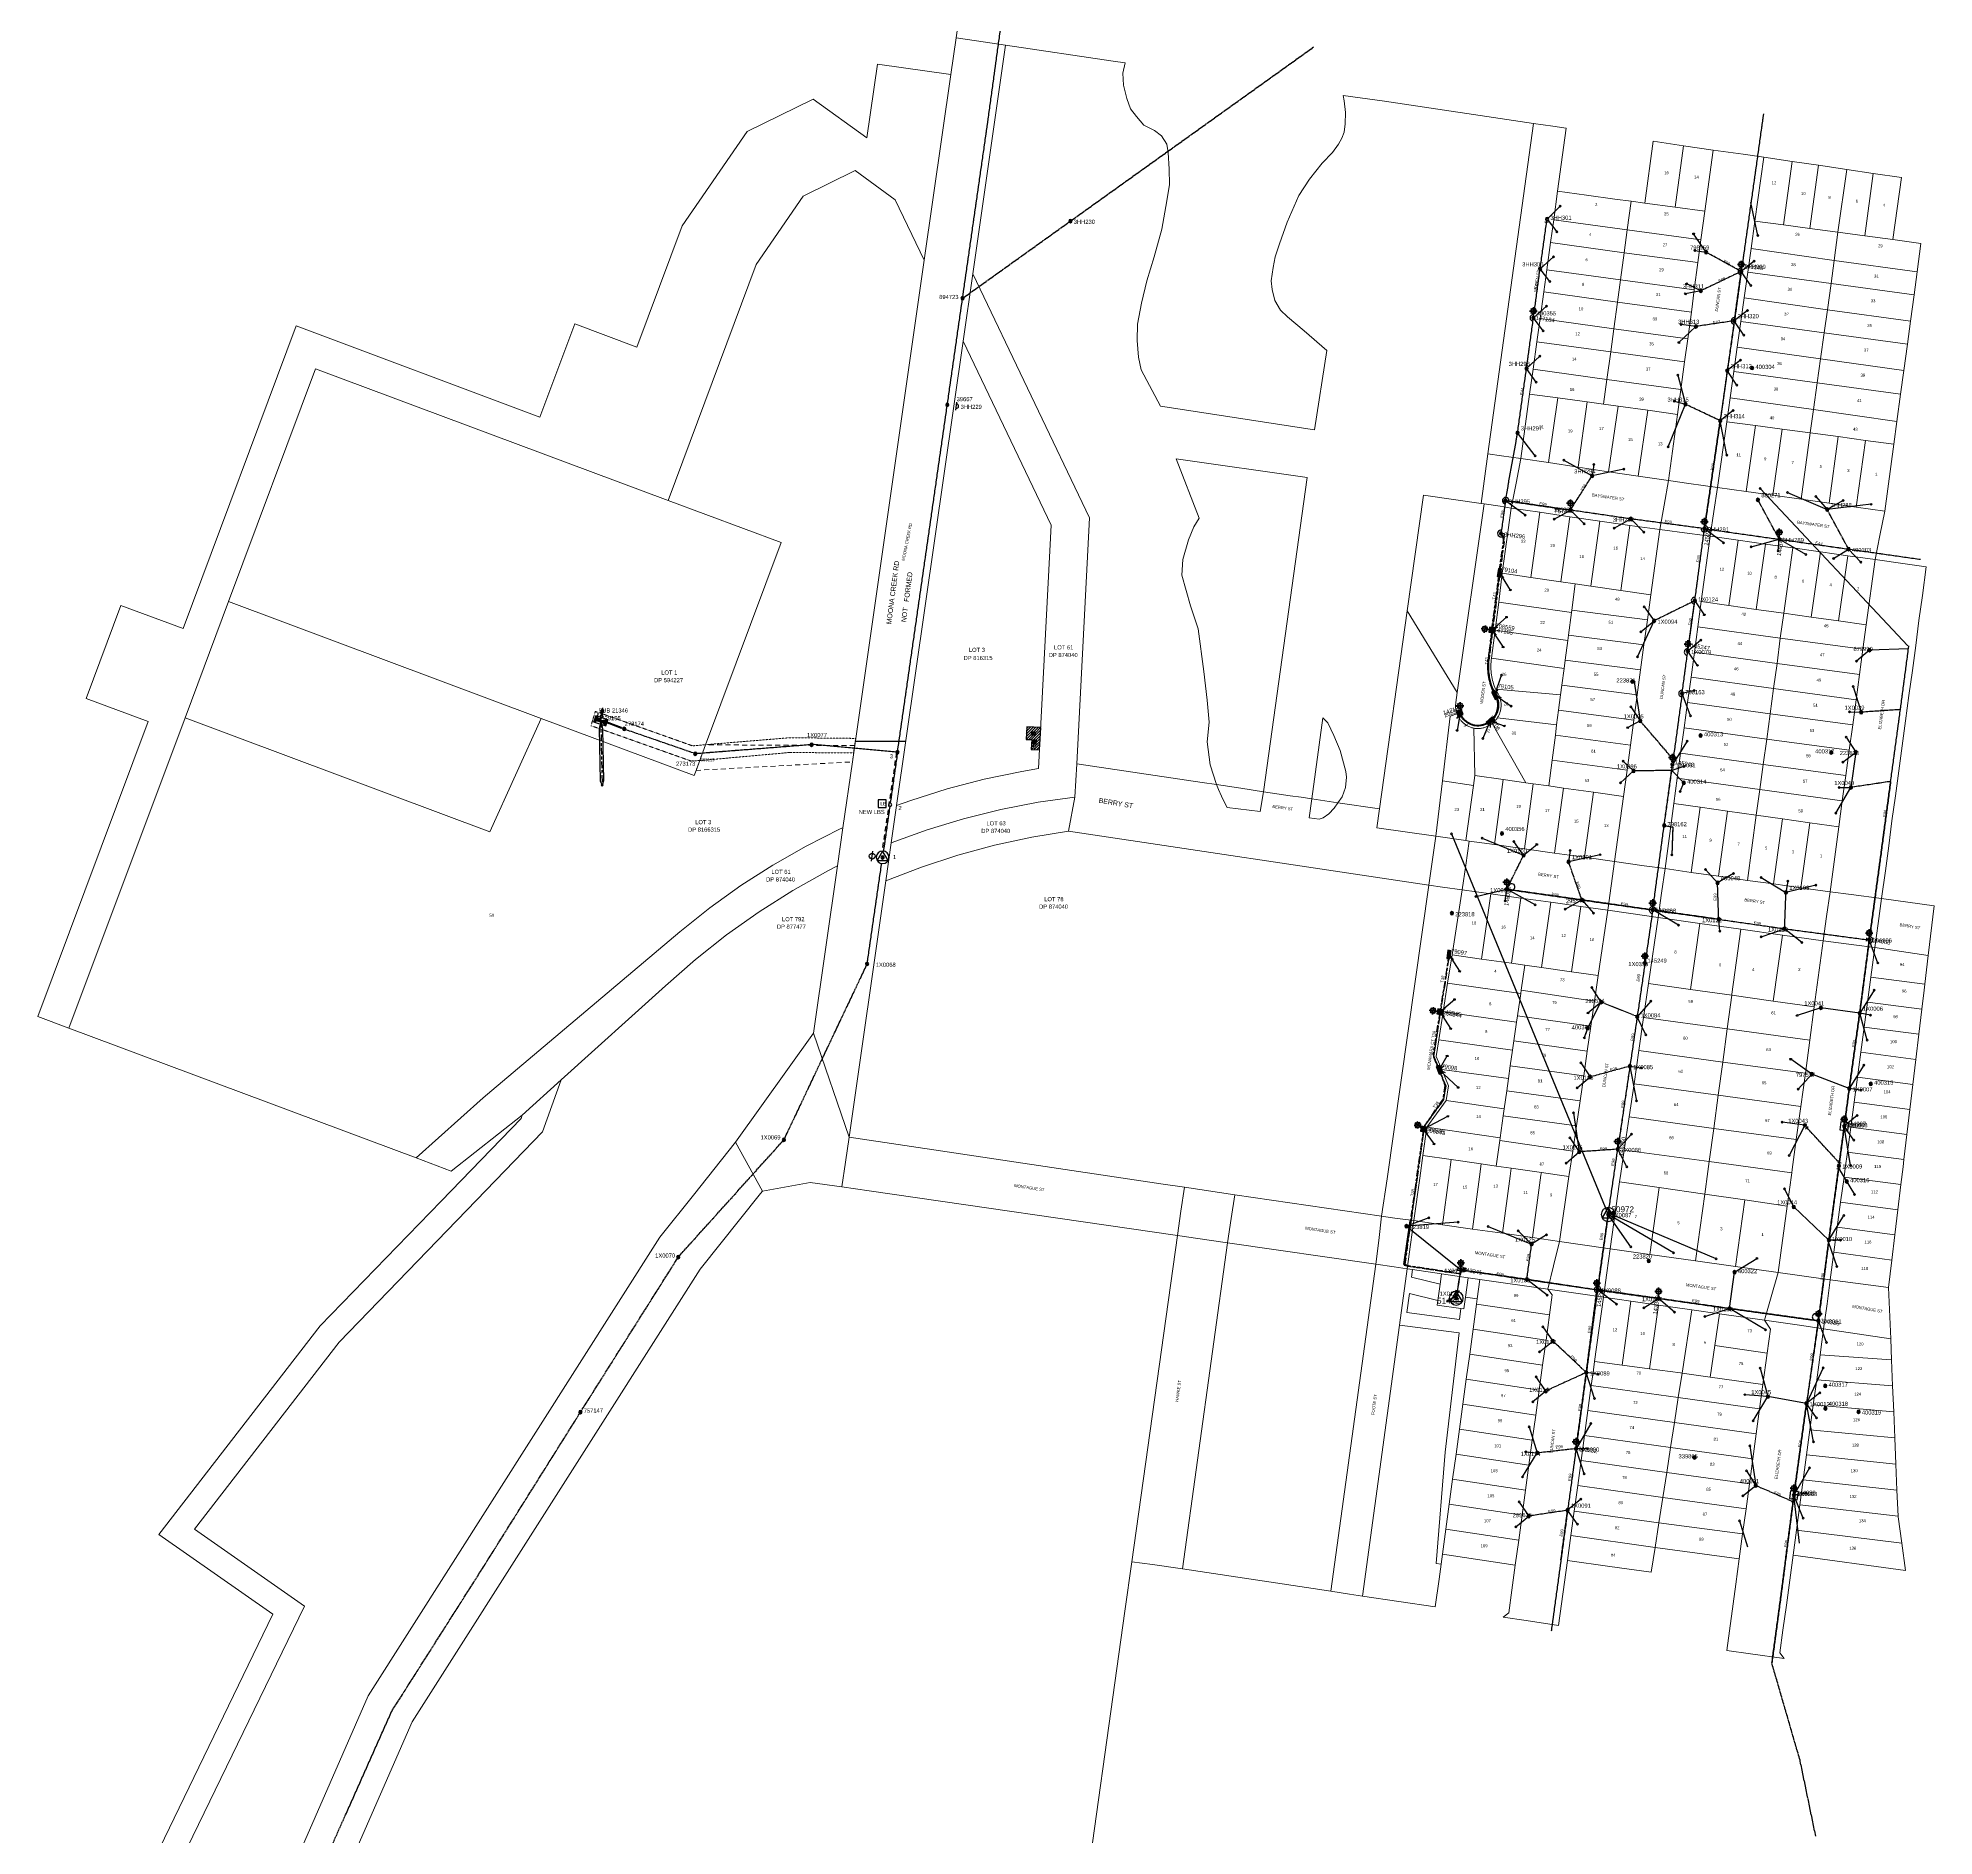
# Model space of a CAD drawing. Header units: metres. Extents: x 285484 to 287894, y 6116737 to 6119204.
# Drawn here: x 286749 to 287894, y 6117322 to 6118407 of the extents above; entities that cross this region are included whole.
import ezdxf
from ezdxf.enums import TextEntityAlignment as Align

# ---------------------------------------------------------------- set-up
doc = ezdxf.new("R2010")
doc.units = ezdxf.units.M
for name, pattern in [('Cable Exist OH', [1, 1, 0]), ('Cable Exist UG', [8.2, 4, -1.2, 1.8, -1.2]), ('Dash', [5, 3, -2]), ('HIDDEN', [0.375, 0.25, -0.125]), ('HIDDEN2', [0.1875, 0.125, -0.0625])]:
    doc.linetypes.add(name, pattern=pattern)
doc.layers.get('0').update_dxf_attribs({"color": 6})
for name, color, linetype in [('_User Miscellaneous1', 7, 'Continuous'), ('Duct_SP_EXT', 7, 'Continuous'), ('Equip_HV_EXT', 7, 'Continuous'), ('Equip_LV_EXT', 7, 'Continuous'), ('Equip_SP_HV_EXT', 7, 'Continuous'), ('Equip_SP_LV_EXT', 7, 'Continuous'), ('Equip_SP_SL_EXT', 7, 'Continuous'), ('Mains_HV_EXT', 7, 'Continuous'), ('Mains_LV_EXT', 7, 'Continuous'), ('Mains_SL_EXT', 7, 'Continuous'), ('Notes', 7, 'Continuous'), ('OH_Details_SP_MISC', 7, 'Continuous'), ('Services_SP_EXT', 7, 'Continuous'), ('Sub_SP_EXT', 7, 'Continuous'), ('Sub_SP_TR_HV_LV_EXT', 7, 'Continuous'), ('Sub_SP_TR_HV_LV_SL_LS_NEW', 2, 'Continuous'), ('SupportsOH_SP_TR_HV_LV_SL_EXT', 7, 'Continuous'), ('SupportsOH_SP_TR_HV_LV_SL_NEW', 2, 'Continuous'), ('SupportsUG_SP_LV_EXT', 7, 'Continuous'), ('SupportsUG_SP_LV_SL_EXT', 7, 'Continuous'), ('Trench_SP_EXT', 7, 'Continuous')]:
    doc.layers.add(name, color=color, linetype=linetype)
for name, color, linetype, lineweight in [('Cadastre Easements_SP_EXT', 7, 'Continuous', 5), ('Cadastre Land Parcels_SP_EXT', 7, 'Continuous', 5), ('Cadastre Other Property_SP_EXT', 7, 'HIDDEN', 5), ('Cadastre Roads_SP_EXT', 7, 'Continuous', 5)]:
    doc.layers.add(name, color=color, linetype=linetype, lineweight=lineweight)
doc.styles.add('COLUMN_LABEL', font='arial.ttf')
doc.styles.add('HVSW_LABEL', font='arial.ttf')
doc.styles.add('iecARIAL', font='arial.ttf', dxfattribs={"height": 2})
doc.styles.add('POLE_LABEL', font='arial.ttf')
doc.styles.get("Standard").update_dxf_attribs({"font": 'arial.ttf'})
doc.styles.add('SWITCH_LABEL', font='arial.ttf', dxfattribs={"height": 2.5})

# ---------------------------------------------------------------- blocks, each defined once
blk = doc.blocks.new('SUB_POLE_EXT')
blk.add_wipeout([(0, 4.2), (0.4, 4.2), (0.8, 4.1), (1.2, 4), (1.6, 3.9), (2, 3.7), (2.3, 3.5), (2.7, 3.3), (3, 3), (3.3, 2.7), (3.5, 2.3), (3.8, 1.9), (3.9, 1.6), (4, 1.2), (4.2, 0.6), (4.2, 0), (4.2, -0.6), (4.1, -1.1), (3.9, -1.6), (3.6, -2.2), (3.2, -2.7), (3, -3), (2.7, -3.3), (2.4, -3.5), (2, -3.7), (1.6, -3.9), (1.3, -4), (0.8, -4.1), (0.4, -4.2), (0, -4.2), (-0.4, -4.2), (-0.8, -4.1), (-1.2, -4), (-1.6, -3.9), (-2, -3.7), (-2.4, -3.5), (-2.7, -3.3), (-3, -3), (-3.2, -2.7), (-3.5, -2.3), (-3.7, -2), (-3.9, -1.6), (-4, -1.2), (-4.2, -0.8), (-4.2, -0.1), (-4.2, 0.4), (-4.1, 0.8), (-4, 1.3), (-3.9, 1.6), (-3.7, 2), (-3.5, 2.4), (-3.3, 2.7), (-3, 3), (-2.7, 3.3), (-2.3, 3.5), (-2, 3.7), (-1.6, 3.9), (-1.2, 4), (-0.8, 4.2), (-0.4, 4.2)])
blk.add_line((2.2, 0.5), (2.2, 0.5, 0))
blk.add_lwpolyline([(-4.2, 0, 1), (4.2, 0, 1)], format="xyb", close=True)
blk.add_lwpolyline([(2.1, 0.5), (0, 4.2), (-3.7, -2.1), (3.7, -2.1)], close=True)
for tag, height, flags, p in [('STREET_CODE', 0.2, 9, (1.5, 0)), ('ASSET_NUM', 3.5, 8, (2, 2)), ('CONSTRUCTED_VOLTAGE', 0.2, 9, (1.5, -0.2)), ('NO_PHASES', 0.2, 9, (1.5, -0.4)), ('OPERATING_VOLTAGE', 0.2, 9, (1.5, -0.6)), ('OPERATED_BY', 0.2, 9, (1.5, -0.8)), ('MAINTAINED_BY', 0.2, 9, (1.5, -1)), ('ORIENTATION', 0.2, 9, (1.5, -1.2)), ('OWNED_BY', 0.2, 9, (1.5, -1.4)), ('SECONDARY_VOLTAGE', 0.2, 9, (1.5, -1.6)), ('STATE', 0.2, 9, (1.5, -1.8)), ('SUBSTATION_TYPE', 0.2, 9, (1.5, -2)), ('USAGE', 0.2, 9, (1.5, -2.2)), ('LEGEND', 0.2, 9, (1.5, -2.4)), ('LOCATION', 0.2, 9, (1.5, -2.6)), ('STREETNAME', 0.2, 9, (1.5, -2.8)), ('SUBURB', 0.2, 9, (1.5, -3)), ('NOTES', 0.2, 9, (1.5, -3.2)), ('Z', 0.2, 1, (1.5, -3.4))]:
    blk.add_attdef(tag, text='', height=height, dxfattribs=dict(flags=flags)).set_placement(p, align=Align.MIDDLE_LEFT)
blk = doc.blocks.new('*U36')
for points in [[(0, 0), (-3, 3.1), (-4.3, -0.6)], [(0, 0), (4.3, 0.6), (3, -3.1)]]:
    blk.add_hatch(color=256).paths.add_polyline_path(points)
for p, q in [((4.3, 0.6), (-4.3, -0.6)), ((-3, 3.1), (3, -3.1))]:
    blk.add_line(p, q)
blk.add_lwpolyline([(-4.3, -0.6), (3, -3.1), (4.3, 0.6), (-3, 3.1)], close=True)
for tag, height, flags, p in [('STREET_CODE', 0.2, 9, (1.5, 0)), ('ASSET_NUM', 3.5, 8, (2, 2)), ('CONSTRUCTED_VOLTAGE', 0.2, 9, (1.5, -0.2)), ('NO_PHASES', 0.2, 9, (1.5, -0.4)), ('OPERATING_VOLTAGE', 0.2, 9, (1.5, -0.6)), ('ORIENTATION', 0.2, 9, (1.5, -0.8)), ('OWNED_BY', 0.2, 9, (1.5, -1)), ('OPERATED_BY', 0.2, 9, (1.5, -1.2)), ('MAINTAINED_BY', 0.2, 9, (1.5, -1.4)), ('SECONDARY_VOLTAGE', 0.2, 9, (1.5, -1.6)), ('STATE', 0.2, 9, (1.5, -1.8)), ('PARENT', 0.2, 9, (1.5, -2)), ('SUBSTATION_TYPE', 0.2, 9, (1.5, -2.2)), ('USAGE', 0.2, 9, (1.5, -2.4)), ('LEGEND', 0.2, 9, (1.5, -2.6)), ('LOCATION', 0.2, 9, (1.5, -2.8)), ('STREETNAME', 0.2, 9, (1.5, -3)), ('SUBURB', 0.2, 9, (1.5, -3.2)), ('NOTES', 0.2, 9, (1.5, -3.4)), ('Z', 0.2, 1, (1.5, -3.6))]:
    blk.add_attdef(tag, text='', height=height, dxfattribs=dict(flags=flags)).set_placement(p, align=Align.MIDDLE_LEFT)
blk = doc.blocks.new('COLUMN_EXT')
blk.add_hatch(color=256).paths.add_polyline_path([(-1.5, 1.5), (-1.5, -1.5), (1.5, -1.5), (1.5, 1.5)])
blk.add_lwpolyline([(-1.5, -1.5), (1.5, -1.5), (1.5, 1.5), (-1.5, 1.5)], close=True)
for tag, height, style, flags, p in [('STRUCTURE_PLANT_NUMBER', 0.2, 'POLE_LABEL', 9, (1.8, 0)), ('ASSET_NUM', 2.5, 'COLUMN_LABEL', 8, (2, 2)), ('STREET_CODE', 0.2, 'COLUMN_LABEL', 9, (1.8, -0.2))]:
    blk.add_attdef(tag, text='', height=height, dxfattribs=dict(style=style, flags=flags)).set_placement(p, align=Align.MIDDLE_LEFT)
at = {"flags": 9}
for tag, p in [('COLUMN_TYPE', (1.8, -0.4)), ('OWNED_BY', (1.8, -0.6)), ('STATE', (1.8, -0.8)), ('USAGE', (1.8, -1)), ('LEGEND', (1.8, -1.2)), ('LOCATION', (1.8, -1.4)), ('STREETNAME', (1.8, -1.6)), ('SUBURB', (1.8, -1.8)), ('NOTES', (1.8, -2))]:
    blk.add_attdef(tag, text='', height=0.2, dxfattribs=at).set_placement(p, align=Align.MIDDLE_LEFT)
at = {"flags": 1}
blk.add_attdef('Z', (1.8, -2.4), '', height=0.2, dxfattribs=at)
blk = doc.blocks.new('PILLAR_EXT')
blk.add_hatch(color=256).paths.add_polyline_path([(-2.475, 0.99), (-2.475, -0.99), (2.475, -0.99), (2.475, 0.99)])
blk.add_lwpolyline([(-2.475, -0.99), (2.475, -0.99), (2.475, 0.99), (-2.475, 0.99)], close=True)
for tag, p, flags in [('OWNED_BY', (0, -0.2), 9), ('STATE', (0, -0.4), 9), ('SUPPORT_TYPE', (0, -0.6), 9), ('STREETNAME', (0, -1.8), 9), ('SUBURB', (0, -2), 1), ('USAGE', (0, -0.8), 9), ('LEGEND', (0, -1), 9), ('LOCATION', (0, -1.2), 9), ('NOTES', (0, -1.4), 9), ('PARENT', (0, -1.6), 9)]:
    blk.add_attdef(tag, p, '', height=0.2, dxfattribs=dict(flags=flags))
at = {"style": 'iecARIAL', "flags": 8}
blk.add_attdef('ASSET_NUM', (1.5, 3.5), '', height=2.5, dxfattribs=at)
blk = doc.blocks.new('LV_OH_LINKS_OPEN_EXT')
for p, q in [((-0.2, 5), (-0.2, 5.5)), ((-0.2, 3), (-0.2, 2.5)), ((0.2, 5), (0.2, 5.5)), ((0.2, 3), (0.2, 2.5))]:
    blk.add_line(p, q)
blk.add_lwpolyline([(0, 3, 1), (0, 5, 1)], format="xyb", close=True)
at = {"flags": 1}
blk.add_attdef('Z', (0, 0), '', height=0.2, dxfattribs=at)
at = {"flags": 9}
for tag, p in [('ACTUAL_STATUS', (0, 0)), ('CONSTRUCTED_VOLTAGE', (0, -0.2)), ('NO_PHASES', (0, -0.4)), ('OPERATING_VOLTAGE', (0, -0.6)), ('ORIENTATION', (0, -0.8)), ('OWNED_BY', (0, -1)), ('STATE', (0, -1.2)), ('SWITCH_TYPE', (0, -1.4)), ('USAGE', (0, -1.6)), ('LEGEND', (0, -1.8)), ('NOTES', (0, -2))]:
    blk.add_attdef(tag, text='', height=0.2, dxfattribs=at).set_placement(p, align=Align.MIDDLE_LEFT)
blk = doc.blocks.new('LV_OH_LINKS_DISTFUSE_EXT')
for p, q in [((0, 0), (0.96, 0)), ((3.84, 0), (4.8, 0))]:
    blk.add_line(p, q)
blk.add_lwpolyline([(3.84, -1.2), (3.84, 1.2), (0.96, -1.2), (0.96, 1.2)], close=True)
at = {"flags": 9}
for tag, p in [('ACTUAL_STATUS', (0, 0)), ('CONSTRUCTED_VOLTAGE', (0, -0.2)), ('OPERATING_VOLTAGE', (0, -0.6)), ('ORIENTATION', (0, -0.8)), ('OWNED_BY', (0, -1)), ('STATE', (0, -1.2)), ('SWITCH_TYPE', (0, -1.4)), ('NO_PHASES', (0, -0.4)), ('USAGE', (0, -1.6)), ('NOTES', (0, -1.8))]:
    blk.add_attdef(tag, text='', height=0.2, dxfattribs=at).set_placement(p, align=Align.MIDDLE_LEFT)
at = {"flags": 1}
blk.add_attdef('Z', (0, 0), '', height=0.2, dxfattribs=at)
blk = doc.blocks.new('SL_LANTERN_EXT')
at = {"lineweight": 40}
for p, q in [((-2.3, 4.2), (2.2, 4.2)), ((-1.5, 5.7), (-1.1, 5.3)), ((-1.5, 2.8), (-1.1, 3.2)), ((0, 2), (0, 6.5)), ((0, 0), (0, 2.7)), ((1.5, 5.7), (1.1, 5.3)), ((1.5, 2.8), (1.1, 3.2))]:
    blk.add_line(p, q, dxfattribs=at)
blk.add_circle((0, 4.2), 1.5, dxfattribs=at)
at = {"style": 'iecARIAL', "flags": 8}
blk.add_attdef('ASSET_NUM', (1.5, 1.5), '', height=2.5, dxfattribs=at)
for tag, p, height, flags in [('CONSTRUCTED_VOLTAGE', (1, -0.7), 0.2, 9), ('CONTROL_TYPE', (1, -0.9), 0.2, 9), ('LANTERN_PURPOSE', (1, -1.1), 0.2, 9), ('LANTERN_TYPE', (1, -1.3), 0.2, 9), ('NO_PHASES', (1, -1.5), 0.2, 9), ('OPERATING_VOLTAGE', (1, -1.7), 0.2, 9), ('ORIENTATION', (1, -1.9), 0.2, 9), ('OWNED_BY', (1, -2.1), 0.2, 9), ('STATE', (1, -2.3), 0.2, 9), ('USAGE', (1, -2.5), 0.2, 9), ('CEXIST', (1, -2.7), 0.2, 9), ('CNEW', (1, -2.9), 0.2, 9), ('CNUMBER', (1, -3.1), 0.2, 9), ('CREMOVE', (1, -3.3), 0.2, 9), ('CREPLACE', (1, -3.5), 0.2, 9), ('LKINGHEIGHT', (1, -3.7), 0.2, 9), ('LBRACKET', (1, -3.9), 0.2, 9), ('LBRACKETVOCAB', (1, -4.1), 0.2, 9), ('LCATEGORY', (1, -4.3), 0.2, 9), ('LCHARGE1', (1, -4.5), 0.2, 9), ('LCHARGE1PERCENT', (1, -4.7), 0.2, 9), ('LCHARGE2', (1, -4.9), 0.2, 9), ('LCHARGE2PERCENT', (1, -5.1), 0.2, 9), ('LCHARGE3', (1, -5.3), 0.2, 9), ('LCHARGE3PERCENT', (1, -5.5), 0.2, 9), ('LEXIST', (1, -5.7), 0.2, 9), ('LLAMP', (1, -5.9), 0.2, 9), ('LLAMPVOCAB', (1, -6.1), 0.2, 9), ('LMAST', (1, -6.3), 0.2, 9), ('LMASTVOCAB', (1, -6.5), 0.2, 9), ('LNEW', (1, -6.7), 0.2, 9), ('LANTNUMBER', (1, -6.9), 0.2, 9), ('LOUTREACH', (1, -7.3), 0.2, 9), ('LOUTREACHVOCAB', (1, -7.5), 0.2, 9), ('LRATECODE', (1, -7.7), 0.2, 9), ('LREMOVE', (1, -7.9), 0.2, 9), ('LREPLACE', (1, -8.1), 0.2, 9), ('LTYPE', (1, -8.3), 0.2, 9), ('LTYPEVOCAB', (1, -8.5), 0.2, 9), ('LEGEND', (1, -8.7), 0.2, 9), ('LOCATION', (1, -8.9), 0.2, 9), ('NOTES', (1, -9.1), 0.2, 9), ('STREETNAME', (1, -9.3), 0.2, 9), ('SUBURB', (1, -9.5), 0.2, 1), ('LNUMBER', (2.2, -3.3), 2.5, 8)]:
    blk.add_attdef(tag, p, '', height=height, dxfattribs=dict(flags=flags))
blk = doc.blocks.new('CCP_EXT')
blk.add_wipeout([(0, 0.6), (0.6, 0), (0, -0.6), (-0.6, 0)])
blk.add_lwpolyline([(-0.6, 0), (0, 0.6), (0.6, 0), (0, -0.6), (-0.6, 0)])
at = {"flags": 1}
blk.add_attdef('Z', (0, 0), '', height=0.2, dxfattribs=at)
at = {"flags": 9}
for tag, p in [('CCP_TYPE', (0, 0)), ('CONSTRUCTED_VOLTAGE', (0, -0.2)), ('NO_PHASES', (0, -0.4)), ('OPERATING_VOLTAGE', (0, -0.6)), ('ORIENTATION', (0, -0.8)), ('OWNED_BY', (0, -1)), ('USAGE', (0, -1.2)), ('LEGEND', (0, -1.4)), ('LIFE_SUPPORT', (0, -1.6)), ('STATE', (0, -1.8)), ('NOTES', (0, -2))]:
    blk.add_attdef(tag, text='', height=0.2, dxfattribs=at).set_placement(p, align=Align.MIDDLE_LEFT)
blk = doc.blocks.new('POLE_EXT')
blk.add_hatch(color=256).paths.add_polyline_path([(-1, 0, 1), (1, 0, 1)])
blk.add_lwpolyline([(-1, 0, 1), (1, 0, 1)], format="xyb", close=True)
for tag, height, flags, p in [('pNumber', 2.5, 8, (-17.8, 2.1)), ('OWNED_BY', 0.2, 9, (1.4, -0.4)), ('PARENT', 0.2, 9, (1.4, -0.6)), ('SPECIAL_USE', 0.2, 9, (1.4, -0.8)), ('STATE', 0.2, 9, (1.4, -1)), ('USAGE', 0.2, 9, (1.4, -1.2)), ('cLV', 0.2, 9, (1.4, -1.4)), ('hDepth', 0.2, 9, (1.4, -1.6)), ('hDia', 0.2, 9, (1.4, -1.8)), ('cHV', 0.2, 9, (1.4, -2)), ('LBRACKET', 0.2, 9, (1.4, -2.2)), ('LExisting', 0.2, 9, (1.4, -2.4)), ('LANTNUMBER', 0.2, 9, (1.4, -2.6)), ('LOther', 0.2, 9, (1.4, -2.8)), ('LRemove', 0.2, 9, (1.4, -3)), ('LEGEND', 0.2, 9, (1.4, -3.2)), ('cLinedev', 0.2, 9, (1.4, -3.4)), ('LOCATION', 0.2, 9, (1.4, -3.6)), ('pExisting', 0.2, 9, (1.4, -3.8)), ('PFNUMBER', 0.2, 9, (1.4, -4)), ('NEWPFNUMBER', 0.2, 9, (1.4, -4.2)), ('pFooting', 0.2, 9, (1.4, -4.4)), ('pNew', 0.2, 9, (1.4, -4.6)), ('pRelocate', 0.2, 9, (1.4, -5)), ('pRemove', 0.2, 9, (1.4, -5.2)), ('pReplace', 0.2, 9, (1.4, -5.4)), ('pStay', 0.2, 9, (1.4, -5.6)), ('pType', 0.2, 9, (1.4, -5.8)), ('cspan', 0.2, 9, (1.4, -6)), ('STREETNAME', 0.2, 9, (1.4, -6.2)), ('SUBURB', 0.2, 9, (1.4, -6.4)), ('NOTES', 0.2, 9, (1.4, -6.6)), ('MAINTAINED_BY', 0.2, 9, (1.4, -6.8)), ('OPERATED_BY', 0.2, 9, (1.4, -7))]:
    blk.add_attdef(tag, text='', height=height, dxfattribs=dict(flags=flags)).set_placement(p, align=Align.MIDDLE_LEFT)
at = {"style": 'POLE_LABEL'}
for tag, height, flags, p in [('STRUCTURE_PLANT_NUMBER', 0.2, 9, (1.4, 0)), ('ASSET_NUM', 2.5, 8, (2, 2)), ('STREET_CODE', 0.2, 9, (1.4, -0.2))]:
    blk.add_attdef(tag, text='', height=height, dxfattribs=dict(at, flags=flags)).set_placement(p, align=Align.MIDDLE_LEFT)
at = {"flags": 1}
blk.add_attdef('Z', (1.4, -7.3), '', height=0.2, dxfattribs=at)
blk = doc.blocks.new('LV_UG_DFUSE_CLOSED_EXT')
for points in [[(1, 0), (0, 0)], [(5, -0.7), (2.2, 0.7)], [(5, 0.7), (2.2, -0.7)], [(6.2, 0), (7.2, 0)]]:
    blk.add_lwpolyline(points)
for centre in [(1.8, 0), (5.4, 0)]:
    blk.add_circle(centre, 0.8)
at = {"flags": 1}
blk.add_attdef('Z', (0, 0), '', height=0.2, dxfattribs=at)
at = {"flags": 9}
for tag, p in [('ACTUAL_STATUS', (0, 0)), ('CONSTRUCTED_VOLTAGE', (0, -0.2)), ('NO_PHASES', (0, -0.4)), ('OPERATING_VOLTAGE', (0, -0.6)), ('ORIENTATION', (0, -0.8)), ('STATE', (0, -1)), ('SWITCH_TYPE', (0, -1.2)), ('USAGE', (0, -1.4)), ('NOTES', (0, -1.6))]:
    blk.add_attdef(tag, text='', height=0.2, dxfattribs=at).set_placement(p, align=Align.MIDDLE_LEFT)
blk = doc.blocks.new('*U35')
blk.add_line((-3.3, 6.3), (2.7, 6.3))
blk.add_circle((-0.3, 6.3), 1.8)
at = {"flags": 1}
blk.add_attdef('Z', (0, 0), '', height=0.2, dxfattribs=at)
at = {"style": 'HVSW_LABEL'}
for tag, height, flags, p in [('ASSET_NUM', 3.5, 8, (2, 2)), ('STREET_CODE', 0.2, 9, (0, -0.2))]:
    blk.add_attdef(tag, text='', height=height, dxfattribs=dict(at, flags=flags)).set_placement(p, align=Align.MIDDLE_LEFT)
at = {"flags": 9}
for tag, p in [('ACTUAL_STATUS', (0, -0.4)), ('CONSTRUCTED_VOLTAGE', (0, -0.6)), ('NO_PHASES', (0, -0.8)), ('OPERATING_VOLTAGE', (0, -1)), ('ORIENTATION', (0, -1.2)), ('OWNED_BY', (0, -1.4)), ('STATE', (0, -1.6)), ('SWITCH_TYPE', (0, -1.8)), ('USAGE', (0, -2)), ('LEGEND', (0, -2.2)), ('LOCATION', (0, -2.4)), ('STREETNAME', (0, -2.6)), ('SUBURB', (0, -2.8)), ('NOTES', (0, -3))]:
    blk.add_attdef(tag, text='', height=0.2, dxfattribs=at).set_placement(p, align=Align.MIDDLE_LEFT)
blk = doc.blocks.new('SWG_HOLEC_SU_EXT')
blk.add_line((1.8, -2), (5.8, -2))
for points in [[(1, 0), (0, 0)], [(6.6, 0), (7.6, 0)]]:
    blk.add_lwpolyline(points)
for points in [[(1.8, -0.8, 1), (1.8, 0.8, 1)], [(5.8, -0.8, 1), (5.8, 0.8, 1)]]:
    blk.add_lwpolyline(points, format="xyb", close=True)
at = {"style": 'SWITCH_LABEL', "flags": 8}
blk.add_attdef('ASSET_NUM', text='', height=2.5, rotation=179.9544, dxfattribs=at).set_placement((-2.4, 0), align=Align.MIDDLE_LEFT)
at = {"flags": 1}
blk.add_attdef('Z', (0, 0), '', height=0.2, dxfattribs=at)
at = {"style": 'SWITCH_LABEL', "flags": 9}
blk.add_attdef('STREET_CODE', text='', height=0.2, dxfattribs=at).set_placement((0, -0.2), align=Align.MIDDLE_LEFT)
at = {"flags": 9}
for tag, p in [('ACTUAL_STATUS', (0, -0.4)), ('CONSTRUCTED_VOLTAGE', (0, -0.6)), ('NO_PHASES', (0, -0.8)), ('OPERATING_VOLTAGE', (0, -1)), ('ORIENTATION', (0, -1.2)), ('OWNED_BY', (0, -1.4)), ('PARENT', (0, -1.6)), ('STATE', (0, -1.8)), ('SWITCH_TYPE', (0, -2)), ('USAGE', (0, -2.2)), ('LOCATION', (0, -2.4)), ('STREETNAME', (0, -2.6)), ('SUBURB', (0, -2.8)), ('NOTES', (0, -3))]:
    blk.add_attdef(tag, text='', height=0.2, dxfattribs=at).set_placement(p, align=Align.MIDDLE_LEFT)
blk = doc.blocks.new('HV_USL_CLOSED_EXT')
blk.add_line((2.4, 5.5), (-2.4, 5.5))
blk.add_lwpolyline([(1.4, 5.5, 0.414214), (0, 6.9, 0.414214), (-1.4, 5.5)], format="xyb")
for tag, height, flags, p in [('STREET_CODE', 0.2, 9, (1.5, 0)), ('ASSET_NUM', 2.5, 8, (2, 2)), ('ACTUAL_STATUS', 0.2, 9, (1.5, -0.2)), ('CONSTRUCTED_VOLTAGE', 0.2, 9, (1.5, -0.4)), ('NO_PHASES', 0.2, 9, (1.5, -0.6)), ('OPERATING_VOLTAGE', 0.2, 9, (1.5, -0.8)), ('ORIENTATION', 0.2, 9, (1.5, -1)), ('OWNED_BY', 0.2, 9, (1.5, -1.2)), ('OPERATED_BY', 0.2, 9, (1.5, -1.4)), ('MAINTAINED_BY', 0.2, 9, (1.5, -1.6)), ('STATE', 0.2, 9, (1.5, -1.8)), ('SWITCH_TYPE', 0.2, 9, (1.5, -2)), ('USAGE', 0.2, 9, (1.5, -2.2)), ('LEGEND', 0.2, 9, (1.5, -2.4)), ('LOCATION', 0.2, 9, (1.5, -2.6)), ('STREETNAME', 0.2, 9, (1.5, -2.8)), ('SUBURB', 0.2, 9, (1.5, -3)), ('NOTES', 0.2, 9, (1.5, -3.2)), ('LABEL_ALIGNMENT', 0.2, 9, (1.5, -3.4)), ('Z', 0.2, 1, (1.5, -3.6))]:
    blk.add_attdef(tag, text='', height=height, dxfattribs=dict(flags=flags)).set_placement(p, align=Align.MIDDLE_LEFT)
blk = doc.blocks.new('HV_LOAD_BREAK_EXT')
blk.add_lwpolyline([(-2.4, -2.4), (2.4, -2.4), (2.4, 2.4), (-2.4, 2.4)], close=True)
at = {"insert": (-1.1, 1), "char_height": 2, "width": 2.963, "attachment_point": 1}
blk.add_mtext('{\\Fisocp|c0;LB}', dxfattribs=at)
for tag, height, flags, p in [('STREET_CODE', 0.2, 9, (1.5, 0)), ('ASSET_NUM', 2.5, 8, (2, 2)), ('ACTUAL_STATUS', 0.2, 9, (1.5, -0.2)), ('CONSTRUCTED_VOLTAGE', 0.2, 9, (1.5, -0.4)), ('NO_PHASES', 0.2, 9, (1.5, -0.6)), ('OPERATING_VOLTAGE', 0.2, 9, (1.5, -0.8)), ('ORIENTATION', 0.2, 9, (1.5, -1)), ('OWNED_BY', 0.2, 9, (1.5, -1.2)), ('OPERATED_BY', 0.2, 9, (1.5, -1.4)), ('MAINTAINED_BY', 0.2, 9, (1.5, -1.6)), ('STATE', 0.2, 9, (1.5, -1.8)), ('SWITCH_TYPE', 0.2, 9, (1.5, -2)), ('USAGE', 0.2, 9, (1.5, -2.2)), ('LEGEND', 0.2, 9, (1.5, -2.4)), ('LOCATION', 0.2, 9, (1.5, -2.6)), ('STREETNAME', 0.2, 9, (1.5, -2.8)), ('SUBURB', 0.2, 9, (1.5, -3)), ('NOTES', 0.2, 9, (1.5, -3.2)), ('LABEL_ALIGNMENT', 0.2, 9, (1.5, -3.4)), ('Z', 0.2, 1, (1.5, -3.6))]:
    blk.add_attdef(tag, text='', height=height, dxfattribs=dict(flags=flags)).set_placement(p, align=Align.MIDDLE_LEFT)
blk = doc.blocks.new('End Shackle_EXT')
blk.add_wipeout([(0, 0.3), (1.8, 0.3), (1.8, -0.3), (0, -0.3)])
blk.add_line((1.8, -1), (1.8, 1))
at = {"flags": 1}
blk.add_attdef('Z', (0, 0), '', height=0.2, dxfattribs=at)
at = {"flags": 9}
for tag, p in [('CONNECTOR_TYPE', (0, 0)), ('CONSTRUCTED_VOLTAGE', (0, -0.2)), ('NO_PHASES', (0, -0.4)), ('OPERATING_VOLTAGE', (0, -0.6)), ('ORIENTATION', (0, -0.8)), ('OWNED_BY', (0, -1)), ('STATE', (0, -1.2)), ('USAGE', (0, -1.4)), ('NOTES', (0, -1.6))]:
    blk.add_attdef(tag, text='', height=0.2, dxfattribs=at).set_placement(p, align=Align.MIDDLE_LEFT)
blk = doc.blocks.new('CONNECTOR_NODE_EXT')
h = blk.add_hatch(color=256)
edge = h.paths.add_edge_path()
edge.add_arc((0, 0), 0.5, 0, 360)
blk.add_circle((0, 0), 0.5)
at = {"flags": 1}
blk.add_attdef('Z', (0, 0), '', height=0.2, dxfattribs=at)
at = {"flags": 9}
for tag, p in [('CONNECTOR_TYPE', (0, 0)), ('CONSTRUCTED_VOLTAGE', (0, -0.2)), ('NO_PHASES', (0, -0.4)), ('OPERATING_VOLTAGE', (0, -0.6)), ('ORIENTATION', (0, -0.8)), ('SUBTYPE', (0, -1)), ('USAGE', (0, -1.2)), ('NOTES', (0, -1.4))]:
    blk.add_attdef(tag, text='', height=0.2, dxfattribs=at).set_placement(p, align=Align.MIDDLE_LEFT)
blk = doc.blocks.new('TOWER_NEW')
for points in [[(1, -1), (-1, -1), (-1, 1), (1, 1), (1, -1), (-1, 1)], [(1, 1), (-1, -1)]]:
    blk.add_lwpolyline(points)
for tag, height, flags, p in [('STREET_CODE', 0.2, 9, (1.5, 0)), ('ASSET_NUM', 2.5, 8, (2, 2)), ('OWNED_BY', 0.2, 9, (1.5, -0.2)), ('OPERATED_BY', 0.2, 9, (1.5, -0.4)), ('MAINTAINED_BY', 0.2, 9, (1.5, -0.6)), ('STRUCTURE_NUMBER', 0.2, 9, (1.5, -0.8)), ('SPECIAL_USE', 0.2, 9, (1.5, -1)), ('STATE', 0.2, 9, (1.5, -1.2)), ('USAGE', 0.2, 9, (1.5, -1.4)), ('LEGEND', 0.2, 9, (1.5, -1.6)), ('SUBURB', 0.2, 9, (1.5, -1.8)), ('STREETNAME', 0.2, 9, (1.5, -2)), ('LOCATION', 0.2, 9, (1.5, -2.2)), ('NOTES', 0.2, 9, (1.5, -2.4)), ('Z', 0.2, 1, (1.5, -2.6))]:
    blk.add_attdef(tag, text='', height=height, dxfattribs=dict(flags=flags)).set_placement(p, align=Align.MIDDLE_LEFT)
blk = doc.blocks.new('POLE_NEW')
at = {"flags": 9}
for tag, p in [('OPERATED_BY', (1.1, -6.9)), ('MAINTAINED_BY', (1.1, -7.2))]:
    blk.add_attdef(tag, text='', height=0.2, dxfattribs=at).set_placement(p, align=Align.MIDDLE_LEFT)
at = {"flags": 1}
blk.add_attdef('Z', (1.1, -7.6), '', height=0.2, dxfattribs=at)
blk.add_wipeout([(0.1, 1), (-0.1, 1), (-0.2, 1), (-0.3, 1), (-0.4, 0.9), (-0.5, 0.8), (-0.6, 0.8), (-0.7, 0.7), (-0.8, 0.6), (-0.9, 0.5), (-0.9, 0.4), (-1, 0.3), (-1, 0.1), (-1, 0), (-1, -0.1), (-1, -0.2), (-0.9, -0.4), (-0.9, -0.5), (-0.8, -0.6), (-0.7, -0.7), (-0.6, -0.8), (-0.5, -0.8), (-0.4, -0.9), (-0.3, -0.9), (-0.2, -1), (-0.1, -1), (0.1, -1), (0.2, -1), (0.3, -1), (0.4, -0.9), (0.5, -0.8), (0.6, -0.8), (0.7, -0.7), (0.8, -0.6), (0.9, -0.5), (0.9, -0.4), (1, -0.3), (1, -0.1), (1, 0), (1, 0.1), (1, 0.2), (0.9, 0.4), (0.9, 0.5), (0.8, 0.6), (0.7, 0.7), (0.6, 0.8), (0.5, 0.8), (0.4, 0.9), (0.3, 0.9), (0.2, 1)])
at = {"lineweight": -3}
blk.add_lwpolyline([(-1, 0, 1), (1, 0, 1)], format="xyb", close=True, dxfattribs=at)
for tag, height, flags, p in [('pNumber', 2.5, 8, (-17.8, 2.1)), ('OWNED_BY', 0.2, 9, (1.1, -0.4)), ('PARENT', 0.2, 9, (1.1, -0.6)), ('SPECIAL_USE', 0.2, 9, (1.1, -0.8)), ('STATE', 0.2, 9, (1.1, -1)), ('USAGE', 0.2, 9, (1.1, -1.2)), ('cLV', 0.2, 9, (1.1, -1.4)), ('hDepth', 0.2, 9, (1.1, -1.6)), ('hDia', 0.2, 9, (1.1, -1.8)), ('cHV', 0.2, 9, (1.1, -2)), ('LBRACKET', 0.2, 9, (1.1, -2.2)), ('LExisting', 0.2, 9, (1.1, -2.4)), ('LANTNUMBER', 0.2, 9, (1.1, -2.6)), ('LOther', 0.2, 9, (1.1, -2.8)), ('LRemove', 0.2, 9, (1.1, -3)), ('LEGEND', 0.2, 9, (1.1, -3.2)), ('cLinedev', 0.2, 9, (1.1, -3.4)), ('pExisting', 0.2, 9, (1.1, -3.6)), ('PFNUMBER', 0.2, 9, (1.1, -3.8)), ('NEWPFNUMBER', 0.2, 9, (1.1, -4)), ('pFooting', 0.2, 9, (1.1, -4.2)), ('pNew', 0.2, 9, (1.1, -4.4)), ('pRelocate', 0.2, 9, (1.1, -4.8)), ('pRemove', 0.2, 9, (1.1, -5)), ('pReplace', 0.2, 9, (1.1, -5.2)), ('pStay', 0.2, 9, (1.1, -5.4)), ('pType', 0.2, 9, (1.1, -5.6)), ('cspan', 0.2, 9, (1.1, -5.8)), ('SUBURB', 0.2, 9, (1.1, -6)), ('STREETNAME', 0.2, 9, (1.1, -6.2)), ('LOCATION', 0.2, 9, (1.1, -6.4)), ('NOTES', 0.2, 9, (1.1, -6.6))]:
    blk.add_attdef(tag, text='', height=height, dxfattribs=dict(flags=flags)).set_placement(p, align=Align.MIDDLE_LEFT)
at = {"style": 'POLE_LABEL'}
for tag, height, flags, p in [('STRUCTURE_PLANT_NUMBER', 0.2, 9, (1.1, 0.1)), ('ASSET_NUM', 2.5, 8, (2, 2)), ('STREET_CODE', 0.2, 9, (1.1, -0.2))]:
    blk.add_attdef(tag, text='', height=height, dxfattribs=dict(at, flags=flags)).set_placement(p, align=Align.MIDDLE_LEFT)
blk = doc.blocks.new('SUB_POLE_NEW')
for tag, height, flags, p in [('STREET_CODE', 0.2, 9, (1.5, 0)), ('ASSET_NUM', 2.5, 8, (2, 2)), ('CONSTRUCTED_VOLTAGE', 0.2, 9, (1.5, -0.2)), ('NO_PHASES', 0.2, 9, (1.5, -0.4)), ('OPERATING_VOLTAGE', 0.2, 9, (1.5, -0.6)), ('OPERATED_BY', 0.2, 9, (1.5, -0.8)), ('MAINTAINED_BY', 0.2, 9, (1.5, -1)), ('ORIENTATION', 0.2, 9, (1.5, -1.2)), ('OWNED_BY', 0.2, 9, (1.5, -1.4)), ('SECONDARY_VOLTAGE', 0.2, 9, (1.5, -1.6)), ('STATE', 0.2, 9, (1.5, -1.8)), ('SUBSTATION_TYPE', 0.2, 9, (1.5, -2)), ('USAGE', 0.2, 9, (1.5, -2.2)), ('LEGEND', 0.2, 9, (1.5, -2.4)), ('SUBURB', 0.2, 9, (1.5, -2.6)), ('STREETNAME', 0.2, 9, (1.5, -2.8)), ('LOCATION', 0.2, 9, (1.5, -3)), ('NOTES', 0.2, 9, (1.5, -3.2)), ('Z', 0.2, 1, (1.5, -3.4))]:
    blk.add_attdef(tag, text='', height=height, dxfattribs=dict(flags=flags)).set_placement(p, align=Align.MIDDLE_LEFT)
at = {"lineweight": 25}
blk.add_wipeout([(-3.8, 0), (-3.8, -0.5), (-3.7, -1), (-3.6, -1.4), (-3.4, -1.8), (-3.1, -2.3), (-2.8, -2.6), (-2.4, -3), (-2.1, -3.2), (-1.6, -3.5), (-1.2, -3.7), (-0.7, -3.8), (-0.2, -3.8), (0.2, -3.8), (0.7, -3.8), (1.2, -3.7), (1.6, -3.5), (2.1, -3.2), (2.4, -3), (2.8, -2.6), (3.1, -2.3), (3.4, -1.8), (3.6, -1.4), (3.7, -1), (3.8, -0.5), (3.8, 0), (3.8, 0.5), (3.7, 1), (3.6, 1.4), (3.4, 1.8), (3.1, 2.3), (2.8, 2.6), (2.4, 3), (2.1, 3.2), (1.6, 3.5), (1.2, 3.7), (0.7, 3.8), (0.2, 3.8), (-0.2, 3.8), (-0.7, 3.8), (-1.2, 3.7), (-1.6, 3.5), (-2.1, 3.2), (-2.4, 3), (-2.8, 2.6), (-3.1, 2.3), (-3.4, 1.8), (-3.6, 1.4), (-3.7, 1), (-3.8, 0.5)], dxfattribs=at)
blk.add_lwpolyline([(-3.8, 0, 1), (3.8, 0, 1)], format="xyb", close=True, dxfattribs=at)
blk.add_lwpolyline([(1.9, 0.5), (0, 3.8), (-3.3, -1.9), (3.3, -1.9)], close=True, dxfattribs=at)
blk = doc.blocks.new('*U52')
blk.add_lwpolyline([(0.4, -1.7), (5.2, -1.7), (5.2, 3.1), (0.4, 3.1)], close=True)
at = {"insert": (1.7, 1.7), "char_height": 2, "width": 2.963, "attachment_point": 1}
blk.add_mtext('{\\Fisocp|c0;LB}', dxfattribs=at)
for tag, height, flags, p in [('STREET_CODE', 0.2, 9, (1.5, 0)), ('ASSET_NUM', 2.5, 8, (2, 2)), ('ACTUAL_STATUS', 0.2, 9, (1.5, -0.2)), ('CONSTRUCTED_VOLTAGE', 0.2, 9, (1.5, -0.4)), ('NO_PHASES', 0.2, 9, (1.5, -0.6)), ('OPERATING_VOLTAGE', 0.2, 9, (1.5, -0.8)), ('ORIENTATION', 0.2, 9, (1.5, -1)), ('OWNED_BY', 0.2, 9, (1.5, -1.2)), ('OPERATED_BY', 0.2, 9, (1.5, -1.4)), ('MAINTAINED_BY', 0.2, 9, (1.5, -1.6)), ('STATE', 0.2, 9, (1.5, -1.8)), ('SWITCH_TYPE', 0.2, 9, (1.5, -2)), ('USAGE', 0.2, 9, (1.5, -2.2)), ('LEGEND', 0.2, 9, (1.5, -2.4)), ('LOCATION', 0.2, 9, (1.5, -2.6)), ('STREETNAME', 0.2, 9, (1.5, -2.8)), ('SUBURB', 0.2, 9, (1.5, -3)), ('NOTES', 0.2, 9, (1.5, -3.2)), ('LABEL_ALIGNMENT', 0.2, 9, (1.5, -3.4)), ('Z', 0.2, 1, (1.5, -3.6))]:
    blk.add_attdef(tag, text='', height=height, dxfattribs=dict(flags=flags)).set_placement(p, align=Align.MIDDLE_LEFT)
blk = doc.blocks.new('POLE_REPLACE_NEW')
at = {"flags": 1}
blk.add_attdef('Z', text='', height=0.2, dxfattribs=at).set_placement((1.5, -7), align=Align.MIDDLE_LEFT)
blk.add_wipeout([(0, 1), (-0.1, 1), (-0.2, 1), (-0.4, 0.9), (-0.5, 0.9), (-0.6, 0.8), (-0.7, 0.7), (-0.8, 0.6), (-0.8, 0.5), (-0.9, 0.4), (-1, 0.3), (-1, 0.2), (-1, 0.1), (-1, -0.1), (-1, -0.2), (-1, -0.3), (-0.9, -0.4), (-0.8, -0.5), (-0.8, -0.6), (-0.7, -0.7), (-0.6, -0.8), (-0.5, -0.9), (-0.4, -0.9), (-0.2, -1), (-0.1, -1), (0, -1), (0.1, -1), (0.2, -1), (0.4, -0.9), (0.5, -0.9), (0.6, -0.8), (0.7, -0.7), (0.8, -0.6), (0.8, -0.5), (0.9, -0.4), (1, -0.3), (1, -0.2), (1, -0.1), (1, 0.1), (1, 0.2), (1, 0.3), (0.9, 0.4), (0.8, 0.5), (0.8, 0.6), (0.7, 0.7), (0.6, 0.8), (0.5, 0.9), (0.4, 0.9), (0.2, 1), (0.1, 1)])
h = blk.add_hatch(color=256)
edge = h.paths.add_edge_path()
edge.add_arc((0, 0), 1, 270, 450)
edge.add_line((0, 1), (0, -1))
blk.add_lwpolyline([(0, 1), (0, -1)])
at = {"lineweight": -3}
blk.add_arc((0, 0), 1, 90, 270, dxfattribs=at)
blk.add_arc((0, 0), 1, 270, 90)
at = {"style": 'POLE_LABEL', "flags": 9}
blk.add_attdef('STRUCTURE_PLANT_NUMBER', text='', height=0.2, dxfattribs=at).set_placement((1.5, 0.2), align=Align.MIDDLE_LEFT)
for tag, height, flags, p in [('STREET_CODE', 0.2, 9, (1.5, 0)), ('ASSET_NUM', 2.5, 8, (2, 2)), ('OWNED_BY', 0.2, 9, (1.5, -0.2)), ('PARENT', 0.2, 9, (1.5, -0.4)), ('SPECIAL_USE', 0.2, 9, (1.5, -0.6)), ('STATE', 0.2, 9, (1.5, -0.8)), ('USAGE', 0.2, 9, (1.5, -1)), ('cLV', 0.2, 9, (1.5, -1.2)), ('hDepth', 0.2, 9, (1.5, -1.4)), ('hDia', 0.2, 9, (1.5, -1.6)), ('cHV', 0.2, 9, (1.5, -1.8)), ('LBRACKET', 0.2, 9, (1.5, -2)), ('LExisting', 0.2, 9, (1.5, -2.2)), ('LANTNUMBER', 0.2, 9, (1.5, -2.4)), ('LOther', 0.2, 9, (1.5, -2.6)), ('LRemove', 0.2, 9, (1.5, -2.8)), ('LEGEND', 0.2, 9, (1.5, -3)), ('cLinedev', 0.2, 9, (1.5, -3.2)), ('pExisting', 0.2, 9, (1.5, -3.4)), ('PFNUMBER', 0.2, 9, (1.5, -3.6)), ('NEWPFNUMBER', 0.2, 9, (1.5, -3.8)), ('pFooting', 0.2, 9, (1.5, -4)), ('pNew', 0.2, 9, (1.5, -4.2)), ('pRelocate', 0.2, 9, (1.5, -4.6)), ('pRemove', 0.2, 9, (1.5, -4.8)), ('pReplace', 0.2, 9, (1.5, -5)), ('pStay', 0.2, 9, (1.5, -5.2)), ('pType', 0.2, 9, (1.5, -5.4)), ('cspan', 0.2, 9, (1.5, -5.6)), ('SUBURB', 0.2, 9, (1.5, -5.8)), ('STREETNAME', 0.2, 9, (1.5, -6)), ('LOCATION', 0.2, 9, (1.5, -6.2)), ('NOTES', 0.2, 9, (1.5, -6.4)), ('OPERATED_BY', 0.2, 9, (1.5, -6.6)), ('MAINTAINED_BY', 0.2, 9, (1.5, -6.8)), ('pNumber', 2, 8, (1.5, -4.4))]:
    blk.add_attdef(tag, text='', height=height, dxfattribs=dict(flags=flags)).set_placement(p, align=Align.MIDDLE_LEFT)

msp = doc.modelspace()

# ---------------------------------------------------------------- hatches: boundary and pattern name
at = {"layer": 'Notes', "lineweight": 9}
h = msp.add_hatch(dxfattribs=at)
h.set_pattern_fill('ANSI31', color=256, scale=0.35)
h.set_pattern_definition([(45, (-22.8563, -9e-10), (-0.7857724106, 0.7857724106), [])])
h.paths.add_polyline_path([(287349.2, 6117988.4), (287351.2, 6117988.3), (287351.1, 6117986.3), (287349.1, 6117986.4)], flags=16)
h.paths.add_polyline_path([(287348.9, 6117977.7), (287353.9, 6117977.4), (287354.6, 6117990.9), (287346.1, 6117991.3), (287345.7, 6117983.8), (287349.2, 6117983.7)])
at = {"layer": 'Notes'}
h = msp.add_hatch(color=256, dxfattribs=at)
h.dxf.hatch_style = 1
h.paths.add_polyline_path([(287350.2, 6117983.6), (287351.9, 6117983.5), (287351.7, 6117980.9), (287350.1, 6117981)])

# ---------------------------------------------------------------- linework, layer by layer
at = {"layer": '_User Miscellaneous1', "flags": 128}
msp.add_lwpolyline([(287242.7, 6117982.8), (287273.2, 6117982.8)], dxfattribs=at)
at = {"layer": 'Cadastre Easements_SP_EXT', "linetype": 'Dash'}
msp.add_lwpolyline([(287242.3, 6117980.1), (287152.3, 6117980.5), (287146.5, 6117965.1), (287240.9, 6117970.2), (287242.3, 6117980.1)], close=True, dxfattribs=at)
at = {"layer": 'Cadastre Land Parcels_SP_EXT', "linetype": 'Continuous'}
for points in [[(286736.5, 6118728), (286718.4, 6118737.5), (286707.7, 6118754.3), (286703.5, 6118764.4), (286696.8, 6118773.7), (286689, 6118779.7), (286680, 6118782.6), (286672.4, 6118781.7), (286664.9, 6118778.9), (286659.3, 6118772.5), (286657.8, 6118764.1), (286657.7, 6118746.9), (286661.4, 6118731.2), (286662.3, 6118722.3), (286660.4, 6118705.7), (286654.9, 6118697.9), (286645.7, 6118688.1), (286629.4, 6118682.5), (286621.7, 6118683.5), (286614.1, 6118683.2), (286597.7, 6118679.5), (286588.4, 6118672.8), (286588, 6118664.6), (286584.5, 6118656.8), (286581.1, 6118642.7), (286572.2, 6118626.5), (286562.9, 6118619.2), (286554, 6118617.7), (286546.4, 6118617.4), (286512.6, 6118620.7), (286503.7, 6118622.3), (286494.1, 6118622.6), (286488, 6118614.8), (286491.5, 6118607.3), (286493.2, 6118605.2), (286495, 6118603), (286496.8, 6118600.9), (286498.5, 6118598.8), (286500.3, 6118596.7), (286502.1, 6118594.6), (286503.8, 6118592.6), (286505.6, 6118590.5), (286507.4, 6118588.5), (286509.2, 6118586.5), (286511.8, 6118584.1), (286514.7, 6118581.8), (286517.5, 6118579.5), (286519.6, 6118577.1), (286520.7, 6118574.6), (286520.8, 6118573.4), (286520.8, 6118572), (286520.7, 6118570.7), (286520.4, 6118569.6), (286519.9, 6118568.5), (286518.8, 6118567.7), (286517.2, 6118567.3), (286515.2, 6118567.1), (286513.2, 6118566.9), (286511.3, 6118566.6), (286506.4, 6118565.5), (286501.6, 6118564.4), (286496.7, 6118563.2), (286491.9, 6118561.8), (286487.2, 6118560.1), (286483.6, 6118558.5), (286480, 6118556.7), (286476.4, 6118554.8), (286472.9, 6118552.9), (286469.3, 6118551.1), (286463.4, 6118548.4), (286457.4, 6118545.8), (286451.4, 6118543.2), (286445.4, 6118540.8), (286439.3, 6118538.4), (286434.4, 6118536.2), (286429.3, 6118533.5), (286424.3, 6118531.1), (286419.8, 6118529.8), (286416.1, 6118530.2), (286414, 6118531.6), (286412.2, 6118533.5), (286410.5, 6118535.7), (286408.9, 6118538.1), (286407.3, 6118540.4), (286405.3, 6118543.3), (286403.4, 6118546.3), (286401.7, 6118549.4), (286400, 6118552.6), (286398.3, 6118555.7), (286396, 6118559.9), (286393.7, 6118564.1), (286391.5, 6118568.4), (286389.7, 6118572.7), (286388.4, 6118577.1), (286388, 6118579.3), (286387.7, 6118581.6), (286387.5, 6118583.8), (286387.3, 6118586.1), (286387.3, 6118588.3), (286387.3, 6118590.1), (286387.5, 6118591.8), (286387.6, 6118593.5), (286387.8, 6118595.3), (286388, 6118597), (286388.4, 6118599.5), (286389, 6118602), (286389.5, 6118604.4), (286389.7, 6118606.9), (286389.5, 6118609.1), (286389.2, 6118610), (286388.9, 6118610.9), (286388.6, 6118611.8), (286388.2, 6118612.6), (286387.7, 6118613.4), (286386.4, 6118614.6), (286384.7, 6118615.5), (286382.8, 6118616.2), (286380.8, 6118616.8), (286378.9, 6118617.6), (286376.9, 6118618.7), (286374.8, 6118619.9), (286372.7, 6118621.1), (286370.6, 6118622), (286368.5, 6118622.5), (286367.5, 6118622.6), (286366.6, 6118622.8), (286365.6, 6118622.8), (286364.8, 6118622.7), (286364.1, 6118622.4), (286363.8, 6118621.9), (286363.6, 6118621.3), (286363.5, 6118620.5), (286363.4, 6118619.7), (286363.4, 6118619), (286363.4, 6118617.8), (286363.5, 6118616.6), (286363.8, 6118615.4), (286364.1, 6118614.2), (286364.3, 6118612.9), (286364.9, 6118610.7), (286365.6, 6118608.3), (286366.2, 6118606), (286366.5, 6118603.8), (286366.3, 6118601.8), (286365.7, 6118600.2), (286364.8, 6118598.6), (286363.8, 6118597.1), (286362.6, 6118595.8), (286361.2, 6118594.7), (286358.9, 6118593.9), (286356, 6118593.8), (286352.9, 6118594.2), (286349.6, 6118594.8), (286346.5, 6118595.3), (286343, 6118596), (286339.6, 6118597.1), (286336.1, 6118598.3), (286332.7, 6118599.4), (286329.2, 6118600.1), (286325.1, 6118600.9), (286320.7, 6118601.6), (286316.5, 6118602), (286312.6, 6118601.8), (286309.3, 6118600.6), (286308.4, 6118600), (286307.5, 6118599.3), (286306.7, 6118598.6), (286305.9, 6118597.8), (286305, 6118597.1), (286304, 6118596.2), (286302.9, 6118595.3), (286301.9, 6118594.5), (286300.9, 6118593.6), (286299.9, 6118592.6), (286298.5, 6118591), (286297.1, 6118589.4), (286295.8, 6118587.6), (286294.7, 6118585.7), (286293.6, 6118583.9), (286086, 6118539.7), (286082.7, 6118517.9), (285682.5, 6118575.6), (285566.2, 6117671.6), (285484.4, 6117034.8), (285539.7, 6117032.6), (285621.8, 6117037), (285766.3, 6117103.8), (285838.6, 6117159.9), (285898.7, 6117252.4), (285959.9, 6117301.7), (286057.5, 6117320.6), (286211.3, 6117161.4), (286283.3, 6117086.1), (286428.4, 6116939.2), (286522.6, 6116843.6), (286531.9, 6116866), (286551, 6116889.8), (286620.4, 6116995.3), (286753.6, 6117165.8), (286822.7, 6117314.3), (286891, 6117455.6), (286822.2, 6117503.8), (286919.7, 6117629.7), (286992.7, 6117705.1), (287040.9, 6117755), (287041.6, 6117757), (286998.7, 6117723.2), (286977.6, 6117731.1), (286768, 6117809.5), (286749.3, 6117816.5), (286815.8, 6117994.5), (286778.4, 6118008.5), (286799.4, 6118064.7), (286836.9, 6118050.7), (286905.2, 6118233.4), (287052.3, 6118178.4), (287073.3, 6118234.6), (287110.8, 6118220.6), (287138.2, 6118293.8), (287177.4, 6118350.8), (287217.2, 6118370.4), (287249.6, 6118346.9), (287256, 6118391.5), (287300.3, 6118385.1), (287303.5, 6118407.3), (287307.8, 6118437.2), (287312.4, 6118469.6), (287315.2, 6118489.3), (287319.6, 6118519.9), (287312.8, 6118522.6), (287304.8, 6118532.5), (287296.4, 6118538), (287289.1, 6118546), (287275.8, 6118563.9), (287268.8, 6118582.8), (287270.1, 6118600.8), (287272.4, 6118607.6), (287274, 6118616.6), (287276.9, 6118626.2), (287281.7, 6118634), (287283.3, 6118642.9), (287286.2, 6118651.3), (287287.8, 6118659.6), (287291.4, 6118668), (287291.7, 6118675.6), (287284, 6118679.2), (287275.5, 6118685.9), (287260.3, 6118703.1), (287251.9, 6118707.9), (287227.8, 6118725.5), (287218.8, 6118728.4), (287211, 6118732.6), (287203.3, 6118734.9), (287194.9, 6118739.7), (287187.3, 6118740.1), (287179.1, 6118738.5), (287165, 6118722.8), (287157.3, 6118706.6), (287150, 6118696.2), (287147.1, 6118669.5), (287146.8, 6118658.7), (287144.6, 6118649.1), (287143.6, 6118640.8), (287144.5, 6118631.3), (287143.6, 6118622.3), (287137.8, 6118605.6), (287130.7, 6118601.2), (287120.9, 6118596.2), (287113.3, 6118595.3), (287105.7, 6118596.3), (287081.2, 6118607.5), (287072.7, 6118612.3), (287064.3, 6118618.4), (287056.5, 6118621.3), (287048.7, 6118629.3), (287043.9, 6118638), (287037.9, 6118646.1), (287029.5, 6118652.2), (287026.6, 6118660.9), (287028.3, 6118668.6), (287028.6, 6118677.5), (287027.7, 6118685.8), (287020.8, 6118701.4), (287021.2, 6118709.7), (287019.6, 6118717.9), (287011.8, 6118724), (287003.5, 6118724.3), (286996, 6118721.5), (286988.4, 6118720.6), (286965.8, 6118711.6), (286950.1, 6118706.6), (286932.2, 6118710.5), (286923.8, 6118714), (286914.7, 6118719.4), (286899.3, 6118724.6), (286900.9, 6118732.9), (286899.6, 6118751.9), (286900, 6118759.6), (286898.5, 6118767.1), (286882.4, 6118772.9), (286867.2, 6118773.1), (286850.7, 6118770.6), (286841.4, 6118763.9), (286822.6, 6118756.9), (286814.5, 6118750.3), (286798.9, 6118742.8), (286792, 6118739.1), (286787.7, 6118737.3), (286752.4, 6118727.9), (286744.2, 6118727), (286736.5, 6118728)], [(286736.5, 6118728), (286718.4, 6118737.5), (286707.7, 6118754.3), (286703.5, 6118764.4), (286696.8, 6118773.7), (286689, 6118779.7), (286680, 6118782.6), (286672.4, 6118781.7), (286664.9, 6118778.9), (286659.3, 6118772.5), (286657.8, 6118764.1), (286657.7, 6118746.9), (286661.4, 6118731.2), (286662.3, 6118722.3), (286660.4, 6118705.7), (286654.9, 6118697.9), (286645.7, 6118688.1), (286629.4, 6118682.5), (286621.7, 6118683.5), (286614.1, 6118683.2), (286597.7, 6118679.5), (286588.4, 6118672.8), (286588, 6118664.6), (286584.5, 6118656.8), (286581.1, 6118642.7), (286572.2, 6118626.5), (286562.9, 6118619.2), (286554, 6118617.7), (286546.4, 6118617.4), (286512.6, 6118620.7), (286503.7, 6118622.3), (286494.1, 6118622.6), (286488, 6118614.8), (286491.5, 6118607.3), (286493.2, 6118605.2), (286495, 6118603), (286496.8, 6118600.9), (286498.5, 6118598.8), (286500.3, 6118596.7), (286502.1, 6118594.6), (286503.8, 6118592.6), (286505.6, 6118590.5), (286507.4, 6118588.5), (286509.2, 6118586.5), (286511.8, 6118584.1), (286514.7, 6118581.8), (286517.5, 6118579.5), (286519.6, 6118577.1), (286520.7, 6118574.6), (286520.8, 6118573.4), (286520.8, 6118572), (286520.7, 6118570.7), (286520.4, 6118569.6), (286519.9, 6118568.5), (286518.8, 6118567.7), (286517.2, 6118567.3), (286515.2, 6118567.1), (286513.2, 6118566.9), (286511.3, 6118566.6), (286506.4, 6118565.5), (286501.6, 6118564.4), (286496.7, 6118563.2), (286491.9, 6118561.8), (286487.2, 6118560.1), (286483.6, 6118558.5), (286480, 6118556.7), (286476.4, 6118554.8), (286472.9, 6118552.9), (286469.3, 6118551.1), (286463.4, 6118548.4), (286457.4, 6118545.8), (286451.4, 6118543.2), (286445.4, 6118540.8), (286439.3, 6118538.4), (286434.4, 6118536.2), (286429.3, 6118533.5), (286424.3, 6118531.1), (286419.8, 6118529.8), (286416.1, 6118530.2), (286414, 6118531.6), (286412.2, 6118533.5), (286410.5, 6118535.7), (286408.9, 6118538.1), (286407.3, 6118540.4), (286405.3, 6118543.3), (286403.4, 6118546.3), (286401.7, 6118549.4), (286400, 6118552.6), (286398.3, 6118555.7), (286396, 6118559.9), (286393.7, 6118564.1), (286391.5, 6118568.4), (286389.7, 6118572.7), (286388.4, 6118577.1), (286388, 6118579.3), (286387.7, 6118581.6), (286387.5, 6118583.8), (286387.3, 6118586.1), (286387.3, 6118588.3), (286387.3, 6118590.1), (286387.5, 6118591.8), (286387.6, 6118593.5), (286387.8, 6118595.3), (286388, 6118597), (286388.4, 6118599.5), (286389, 6118602), (286389.5, 6118604.4), (286389.7, 6118606.9), (286389.5, 6118609.1), (286389.2, 6118610), (286388.9, 6118610.9), (286388.6, 6118611.8), (286388.2, 6118612.6), (286387.7, 6118613.4), (286386.4, 6118614.6), (286384.7, 6118615.5), (286382.8, 6118616.2), (286380.8, 6118616.8), (286378.9, 6118617.6), (286376.9, 6118618.7), (286374.8, 6118619.9), (286372.7, 6118621.1), (286370.6, 6118622), (286368.5, 6118622.5), (286367.5, 6118622.6), (286366.6, 6118622.8), (286365.6, 6118622.8), (286364.8, 6118622.7), (286364.1, 6118622.4), (286363.8, 6118621.9), (286363.6, 6118621.3), (286363.5, 6118620.5), (286363.4, 6118619.7), (286363.4, 6118619), (286363.4, 6118617.8), (286363.5, 6118616.6), (286363.8, 6118615.4), (286364.1, 6118614.2), (286364.3, 6118612.9), (286364.9, 6118610.7), (286365.6, 6118608.3), (286366.2, 6118606), (286366.5, 6118603.8), (286366.3, 6118601.8), (286365.7, 6118600.2), (286364.8, 6118598.6), (286363.8, 6118597.1), (286362.6, 6118595.8), (286361.2, 6118594.7), (286358.9, 6118593.9), (286356, 6118593.8), (286352.9, 6118594.2), (286349.6, 6118594.8), (286346.5, 6118595.3), (286343, 6118596), (286339.6, 6118597.1), (286336.1, 6118598.3), (286332.7, 6118599.4), (286329.2, 6118600.1), (286325.1, 6118600.9), (286320.7, 6118601.6), (286316.5, 6118602), (286312.6, 6118601.8), (286309.3, 6118600.6), (286308.4, 6118600), (286307.5, 6118599.3), (286306.7, 6118598.6), (286305.9, 6118597.8), (286305, 6118597.1), (286304, 6118596.2), (286302.9, 6118595.3), (286301.9, 6118594.5), (286300.9, 6118593.6), (286299.9, 6118592.6), (286298.5, 6118591), (286297.1, 6118589.4), (286295.8, 6118587.6), (286294.7, 6118585.7), (286293.6, 6118583.9), (286086, 6118539.7), (286082.7, 6118517.9), (285682.5, 6118575.6), (285566.2, 6117671.6), (285484.4, 6117034.8), (285539.7, 6117032.6), (285621.8, 6117037), (285766.3, 6117103.8), (285838.6, 6117159.9), (285898.7, 6117252.4), (285959.9, 6117301.7), (286057.5, 6117320.6), (286211.3, 6117161.4), (286283.3, 6117086.1), (286428.4, 6116939.2), (286522.6, 6116843.6), (286531.9, 6116866), (286551, 6116889.8), (286620.4, 6116995.3), (286753.6, 6117165.8), (286822.7, 6117314.3), (286891, 6117455.6), (286822.2, 6117503.8), (286919.7, 6117629.7), (286992.7, 6117705.1), (287040.9, 6117755), (287041.6, 6117757), (286998.7, 6117723.2), (286977.6, 6117731.1), (286768, 6117809.5), (286749.3, 6117816.5), (286815.8, 6117994.5), (286778.4, 6118008.5), (286799.4, 6118064.7), (286836.9, 6118050.7), (286905.2, 6118233.4), (287052.3, 6118178.4), (287073.3, 6118234.6), (287110.8, 6118220.6), (287138.2, 6118293.8), (287177.4, 6118350.8), (287217.2, 6118370.4), (287249.6, 6118346.9), (287256, 6118391.5), (287300.3, 6118385.1), (287303.5, 6118407.3), (287307.8, 6118437.2), (287312.4, 6118469.6), (287315.2, 6118489.3), (287319.6, 6118519.9), (287312.8, 6118522.6), (287304.8, 6118532.5), (287296.4, 6118538), (287289.1, 6118546), (287275.8, 6118563.9), (287268.8, 6118582.8), (287270.1, 6118600.8), (287272.4, 6118607.6), (287274, 6118616.6), (287276.9, 6118626.2), (287281.7, 6118634), (287283.3, 6118642.9), (287286.2, 6118651.3), (287287.8, 6118659.6), (287291.4, 6118668), (287291.7, 6118675.6), (287284, 6118679.2), (287275.5, 6118685.9), (287260.3, 6118703.1), (287251.9, 6118707.9), (287227.8, 6118725.5), (287218.8, 6118728.4), (287211, 6118732.6), (287203.3, 6118734.9), (287194.9, 6118739.7), (287187.3, 6118740.1), (287179.1, 6118738.5), (287165, 6118722.8), (287157.3, 6118706.6), (287150, 6118696.2), (287147.1, 6118669.5), (287146.8, 6118658.7), (287144.6, 6118649.1), (287143.6, 6118640.8), (287144.5, 6118631.3), (287143.6, 6118622.3), (287137.8, 6118605.6), (287130.7, 6118601.2), (287120.9, 6118596.2), (287113.3, 6118595.3), (287105.7, 6118596.3), (287081.2, 6118607.5), (287072.7, 6118612.3), (287064.3, 6118618.4), (287056.5, 6118621.3), (287048.7, 6118629.3), (287043.9, 6118638), (287037.9, 6118646.1), (287029.5, 6118652.2), (287026.6, 6118660.9), (287028.3, 6118668.6), (287028.6, 6118677.5), (287027.7, 6118685.8), (287020.8, 6118701.4), (287021.2, 6118709.7), (287019.6, 6118717.9), (287011.8, 6118724), (287003.5, 6118724.3), (286996, 6118721.5), (286988.4, 6118720.6), (286965.8, 6118711.6), (286950.1, 6118706.6), (286932.2, 6118710.5), (286923.8, 6118714), (286914.7, 6118719.4), (286899.3, 6118724.6), (286900.9, 6118732.9), (286899.6, 6118751.9), (286900, 6118759.6), (286898.5, 6118767.1), (286882.4, 6118772.9), (286867.2, 6118773.1), (286850.7, 6118770.6), (286841.4, 6118763.9), (286822.6, 6118756.9), (286814.5, 6118750.3), (286798.9, 6118742.8), (286792, 6118739.1), (286787.7, 6118737.3), (286752.4, 6118727.9), (286744.2, 6118727), (286736.5, 6118728)], [(287426.8, 6118185), (287415.2, 6118206.9), (287413.6, 6118214.6), (287412.8, 6118224.7), (287413, 6118234.5), (287415.4, 6118247.2), (287418.7, 6118260.6), (287423.1, 6118275.2), (287427.6, 6118291.8), (287430.6, 6118308.9), (287432.3, 6118318.8), (287432.1, 6118328.1), (287431.5, 6118338.1), (287430.6, 6118343.2), (287427.4, 6118348.2), (287423.3, 6118351.3), (287416.9, 6118354.7), (287412.4, 6118359.8), (287408.8, 6118364.4), (287406.5, 6118370.7), (287404.5, 6118378.8), (287404.1, 6118385.9), (287405.5, 6118392.3), (287398.2, 6118393.3), (287333.4, 6118403), (287313.6, 6118264.8), (287384, 6118117.6), (287376.3, 6117969.1), (287452.1, 6117957.8), (287460.7, 6117956.5), (287456.9, 6117968.4), (287455, 6117982.3), (287456.3, 6117994.2), (287455, 6118007.4), (287453, 6118024.7), (287449.7, 6118050.5), (287445, 6118064.4), (287439.7, 6118083), (287440.4, 6118092.3), (287443.7, 6118104.2), (287447, 6118112.1), (287450.3, 6118117.4), (287436.4, 6118153.2), (287515.3, 6118141.9), (287489, 6117952.2), (287505.2, 6117949.8), (287511.7, 6117948.9), (287518.2, 6117947.9), (287524.9, 6117996.8), (287527.9, 6117993.8), (287531.5, 6117986.1), (287535.4, 6117977), (287538.8, 6117964.4), (287539.2, 6117960.9), (287538.6, 6117954.8), (287536.6, 6117949.2), (287533.9, 6117945.5), (287559.1, 6117941.8), (287575.8, 6118061.5), (287585.7, 6118131.2), (287620.4, 6118126.3), (287624.5, 6118156.1), (287652.1, 6118355.6), (287562, 6118369), (287537.2, 6118372.6), (287537.7, 6118369.3), (287538.5, 6118362.2), (287538.3, 6118355.5), (287537.7, 6118350.3), (287536.3, 6118346.8), (287534.3, 6118343.1), (287530.6, 6118338.1), (287524.5, 6118331.6), (287516.8, 6118322.1), (287510.3, 6118312.1), (287503.4, 6118296.1), (287498.8, 6118282.9), (287496.1, 6118275.2), (287494.9, 6118268.7), (287493.7, 6118260.6), (287494.3, 6118255.3), (287495.9, 6118248.7), (287499.4, 6118243), (287503.5, 6118238.9), (287513.6, 6118230.4), (287527.2, 6118218.6), (287519.9, 6118170.6), (287426.8, 6118185)], [(287300.3, 6118385.1), (287256, 6118391.5), (287249.6, 6118346.9), (287217.2, 6118370.4), (287177.4, 6118350.8), (287138.2, 6118293.8), (287110.8, 6118220.6), (287073.3, 6118234.6), (287052.3, 6118178.4), (286905.2, 6118233.4), (286836.9, 6118050.7), (286799.4, 6118064.7), (286778.4, 6118008.5), (286815.8, 6117994.5), (286749.3, 6117816.5), (286768, 6117809.5), (286838.1, 6117996.8), (286864.3, 6118067), (286916.9, 6118207.6), (287129.6, 6118128.1), (287182.8, 6118270.5), (287211.1, 6118311.8), (287242.5, 6118327.2), (287266.8, 6118309.6), (287284.3, 6118273.2), (287300.3, 6118385.1)], [(287742.6, 6118342.2), (287724.3, 6118345), (287719.2, 6118307.6), (287737.6, 6118305.1), (287742.6, 6118342.2)], [(287760.5, 6118339.6), (287742.6, 6118342.2), (287737.6, 6118305.1), (287755.5, 6118302.7), (287760.5, 6118339.6)], [(287808.1, 6118332.7), (287791.1, 6118335.2), (287791.1, 6118335.2), (287785.7, 6118296.7), (287802.9, 6118294.4), (287808.1, 6118332.7)], [(287824.1, 6118330.4), (287808.1, 6118332.7), (287802.9, 6118294.4), (287818.9, 6118292.3), (287824.1, 6118330.4)], [(287841.1, 6118327.9), (287824.1, 6118330.4), (287818.9, 6118292.3), (287835.8, 6118290), (287841.1, 6118327.9)], [(287240.9, 6117970.2), (287242.3, 6117980.1), (287284.3, 6118273.2), (287266.8, 6118309.6), (287242.5, 6118327.2), (287211.1, 6118311.8), (287182.8, 6118270.5), (287129.6, 6118128.1), (287197.9, 6118102.6), (287152.3, 6117980.5), (287146.5, 6117965.1), (287145.4, 6117962), (287053.1, 6117996.5), (287022.1, 6117928), (286838.1, 6117996.8), (286768, 6117809.5), (286977.6, 6117731.1), (287018.1, 6117767.5), (287023.2, 6117771.9), (287136.8, 6117867.7), (287154.8, 6117882.1), (287173.5, 6117895.5), (287192.9, 6117907.9), (287213, 6117919.3), (287233.6, 6117929.7), (287235.2, 6117930.4), (287240.9, 6117970.2)], [(287857.1, 6118325.5), (287841.1, 6118327.9), (287835.8, 6118290), (287852, 6118287.8), (287857.1, 6118325.5)], [(287874.1, 6118323), (287857.1, 6118325.5), (287852, 6118287.8), (287869, 6118285.5), (287874.1, 6118323)], [(287711, 6118308.7), (287701.2, 6118310), (287684, 6118312.3), (287666.5, 6118314.7), (287664.2, 6118297.5), (287708.6, 6118291.4), (287711, 6118308.7)], [(287719.2, 6118307.6), (287711, 6118308.7), (287708.6, 6118291.4), (287753.1, 6118285.3), (287755.5, 6118302.7), (287737.6, 6118305.1), (287719.2, 6118307.6)], [(287708.6, 6118291.4), (287664.2, 6118297.5), (287662.3, 6118283.7), (287706.8, 6118277.6), (287708.6, 6118291.4)], [(287802.9, 6118294.4), (287785.7, 6118296.7), (287783.4, 6118280.1), (287833.5, 6118273), (287835.8, 6118290), (287818.9, 6118292.3), (287802.9, 6118294.4)], [(287706.8, 6118277.6), (287662.3, 6118283.7), (287660, 6118267.3), (287704.5, 6118261.2), (287706.8, 6118277.6)], [(287753.1, 6118285.3), (287708.6, 6118291.4), (287706.8, 6118277.6), (287751.3, 6118271.6), (287753.1, 6118285.3)], [(287885.9, 6118283.2), (287869, 6118285.5), (287852, 6118287.8), (287835.8, 6118290), (287833.5, 6118273), (287883.6, 6118266), (287885.9, 6118283.2)], [(287751.3, 6118271.6), (287706.8, 6118277.6), (287704.5, 6118261.2), (287749, 6118255.1), (287751.3, 6118271.6)], [(287833.5, 6118273), (287783.4, 6118280.1), (287781.4, 6118265.8), (287831.6, 6118259), (287833.5, 6118273)], [(287883.6, 6118266), (287833.5, 6118273), (287831.6, 6118259), (287881.7, 6118252.2), (287883.6, 6118266)], [(287286, 6117929.2), (287308, 6117935.9), (287330.4, 6117941.4), (287353, 6117945.8), (287375.2, 6117948.9), (287376.3, 6117969.1), (287384, 6118117.6), (287313.6, 6118264.8), (287307.7, 6118224.2), (287360.9, 6118113.2), (287353.3, 6117966.2), (287343.1, 6117964.5), (287320.5, 6117959.8), (287298.2, 6117954), (287276.2, 6117947), (287267.6, 6117943.8), (287264.3, 6117921.3), (287286, 6117929.2)], [(287704.5, 6118261.2), (287660, 6118267.3), (287658.2, 6118253.9), (287702.7, 6118247.8), (287704.5, 6118261.2)], [(287749, 6118255.1), (287704.5, 6118261.2), (287702.7, 6118247.8), (287747.3, 6118241.8), (287749, 6118255.1)], [(287831.6, 6118259), (287781.4, 6118265.8), (287779.2, 6118250.3), (287829.4, 6118243.2), (287831.6, 6118259)], [(287702.7, 6118247.8), (287658.2, 6118253.9), (287656, 6118237.9), (287700.5, 6118231.7), (287702.7, 6118247.8)], [(287829.4, 6118243.2), (287779.2, 6118250.3), (287777.2, 6118236), (287827.4, 6118229.2), (287829.4, 6118243.2)], [(287881.7, 6118252.2), (287831.6, 6118259), (287829.4, 6118243.2), (287879.6, 6118236.2), (287881.7, 6118252.2)], [(287700.5, 6118231.7), (287656, 6118237.9), (287654, 6118223.8), (287698.6, 6118217.8), (287700.5, 6118231.7)], [(287747.3, 6118241.8), (287702.7, 6118247.8), (287700.5, 6118231.7), (287745.1, 6118225.6), (287747.3, 6118241.8)], [(287879.6, 6118236.2), (287829.4, 6118243.2), (287827.4, 6118229.2), (287877.7, 6118222.4), (287879.6, 6118236.2)], [(287745.1, 6118225.6), (287700.5, 6118231.7), (287698.6, 6118217.8), (287743.2, 6118211.7), (287745.1, 6118225.6)], [(287827.4, 6118229.2), (287777.2, 6118236), (287775, 6118220.6), (287825.3, 6118213.6), (287827.4, 6118229.2)], [(287877.7, 6118222.4), (287827.4, 6118229.2), (287825.3, 6118213.6), (287875.5, 6118206.5), (287877.7, 6118222.4)], [(287276.2, 6117947), (287298.2, 6117954), (287320.5, 6117959.8), (287343.1, 6117964.5), (287353.3, 6117966.2), (287360.9, 6118113.2), (287307.7, 6118224.2), (287267.6, 6117943.8), (287276.2, 6117947)], [(287698.6, 6118217.8), (287654, 6118223.8), (287651.8, 6118207.3), (287696.3, 6118201.1), (287698.6, 6118217.8)], [(287743.2, 6118211.7), (287698.6, 6118217.8), (287696.3, 6118201.1), (287740.9, 6118195), (287743.2, 6118211.7)], [(287825.3, 6118213.6), (287775, 6118220.6), (287773, 6118205.8), (287823.3, 6118199), (287825.3, 6118213.6)], [(287129.6, 6118128.1), (286916.9, 6118207.6), (286864.3, 6118067), (287053.1, 6117996.5), (287145.4, 6117962), (287146.5, 6117965.1), (287152.3, 6117980.5), (287197.9, 6118102.6), (287129.6, 6118128.1)], [(287696.3, 6118201.1), (287651.8, 6118207.3), (287649.7, 6118192.3), (287666.8, 6118189.9), (287684.4, 6118187.5), (287694.3, 6118186.2), (287696.3, 6118201.1)], [(287823.3, 6118199), (287773, 6118205.8), (287770.7, 6118190), (287821.1, 6118182.9), (287823.3, 6118199)], [(287875.5, 6118206.5), (287825.3, 6118213.6), (287823.3, 6118199), (287873.6, 6118192.2), (287875.5, 6118206.5)], [(287666.8, 6118189.9), (287649.7, 6118192.3), (287644.3, 6118153.4), (287661, 6118150.9), (287666.8, 6118189.9)], [(287740.9, 6118195), (287696.3, 6118201.1), (287694.3, 6118186.2), (287703.1, 6118185), (287721.1, 6118182.5), (287738.9, 6118180), (287740.9, 6118195)], [(287873.6, 6118192.2), (287823.3, 6118199), (287821.1, 6118182.9), (287871.4, 6118175.8), (287873.6, 6118192.2)], [(287684.4, 6118187.5), (287666.8, 6118189.9), (287661, 6118150.9), (287678.9, 6118148.2), (287684.4, 6118187.5)], [(287703.1, 6118185), (287694.3, 6118186.2), (287684.4, 6118187.5), (287678.9, 6118148.2), (287697.2, 6118145.4), (287703.1, 6118185)], [(287721.1, 6118182.5), (287703.1, 6118185), (287697.2, 6118145.4), (287715.1, 6118142.7), (287721.1, 6118182.5)], [(287738.9, 6118180), (287721.1, 6118182.5), (287715.1, 6118142.7), (287733.5, 6118140), (287738.9, 6118180)], [(287821.1, 6118182.9), (287770.7, 6118190), (287768.7, 6118175.6), (287786, 6118173.3), (287802.2, 6118171.1), (287819.1, 6118168.8), (287821.1, 6118182.9)], [(287871.4, 6118175.8), (287821.1, 6118182.9), (287819.1, 6118168.8), (287835.9, 6118166.6), (287852.5, 6118164.3), (287869.5, 6118162), (287871.4, 6118175.8)], [(287786, 6118173.3), (287768.7, 6118175.6), (287763.1, 6118135.9), (287780.3, 6118133.5), (287786, 6118173.3)], [(287802.2, 6118171.1), (287786, 6118173.3), (287780.3, 6118133.5), (287796.5, 6118131.2), (287802.2, 6118171.1)], [(287819.1, 6118168.8), (287802.2, 6118171.1), (287796.5, 6118131.2), (287813.6, 6118128.8), (287819.1, 6118168.8)], [(287835.9, 6118166.6), (287819.1, 6118168.8), (287813.6, 6118128.8), (287830.4, 6118126.4), (287835.9, 6118166.6)], [(287852.5, 6118164.3), (287835.9, 6118166.6), (287830.4, 6118126.4), (287846.8, 6118124), (287852.5, 6118164.3)], [(287869.5, 6118162), (287852.5, 6118164.3), (287846.8, 6118124), (287864, 6118121.6), (287869.5, 6118162)], [(287622.3, 6118126), (287620.4, 6118126.3), (287585.7, 6118131.2), (287575.8, 6118061.5), (287606, 6118012.1), (287622.3, 6118126)], [(287655.8, 6118120.9), (287638.6, 6118123.4), (287633.2, 6118084.1), (287650.5, 6118081.6), (287655.8, 6118120.9)], [(287673.9, 6118118.2), (287655.8, 6118120.9), (287650.5, 6118081.6), (287668.6, 6118078.9), (287673.9, 6118118.2)], [(287692, 6118115.6), (287673.9, 6118118.2), (287668.6, 6118078.9), (287677.2, 6118077.7), (287686.7, 6118076.3), (287692, 6118115.6)], [(287710.1, 6118113), (287707.4, 6118113.4), (287692, 6118115.6), (287686.7, 6118076.3), (287704.8, 6118073.6), (287710.1, 6118113)], [(287728.2, 6118110.5), (287710.1, 6118113), (287704.8, 6118073.6), (287722.9, 6118071), (287728.2, 6118110.5)], [(287775.5, 6118104.1), (287758.6, 6118106.5), (287753.3, 6118067), (287769.9, 6118064.6), (287775.5, 6118104.1)], [(287792.1, 6118101.7), (287775.5, 6118104.1), (287769.9, 6118064.6), (287786.5, 6118062.3), (287792.1, 6118101.7)], [(287803.1, 6118059.9), (287808.5, 6118099.4), (287792.1, 6118101.7), (287786.5, 6118062.3), (287803.1, 6118059.9)], [(287825.2, 6118097.1), (287808.5, 6118099.4), (287803.1, 6118059.9), (287819.6, 6118057.6), (287825.2, 6118097.1)], [(287841.7, 6118094.7), (287825.2, 6118097.1), (287819.6, 6118057.6), (287836.1, 6118055.3), (287841.7, 6118094.7)], [(287858.3, 6118092.4), (287841.7, 6118094.7), (287836.1, 6118055.3), (287852.9, 6118052.9), (287858.3, 6118092.4)], [(287650.5, 6118081.6), (287633.2, 6118084.1), (287631, 6118066.6), (287674.9, 6118060.4), (287675.1, 6118061.9), (287677.2, 6118077.7), (287668.6, 6118078.9), (287650.5, 6118081.6)], [(287686.7, 6118076.3), (287677.2, 6118077.7), (287675.1, 6118061.9), (287720.8, 6118055.9), (287720.8, 6118055.9), (287722.9, 6118071), (287704.8, 6118073.6), (287686.7, 6118076.3)], [(287053.1, 6117996.5), (286864.3, 6118067), (286838.1, 6117996.8), (287022.1, 6117928), (287053.1, 6117996.5)], [(287674.9, 6118060.4), (287631, 6118066.6), (287628.8, 6118049.7), (287672.7, 6118043.4), (287673.1, 6118046.8), (287674.9, 6118060.4)], [(287803.1, 6118059.9), (287786.5, 6118062.3), (287769.9, 6118064.6), (287753.3, 6118067), (287751.2, 6118051.8), (287801, 6118045), (287803.1, 6118059.9)], [(287606, 6118012.1), (287575.8, 6118061.5), (287559.1, 6117941.8), (287557.5, 6117930.4), (287593, 6117925.3), (287597.1, 6117958.7), (287601.8, 6117997.9), (287605.8, 6117999.2), (287605.7, 6117999.5), (287605.6, 6118000), (287605.4, 6118000.4), (287605.3, 6118000.9), (287605.2, 6118001.4), (287605.1, 6118001.8), (287605.1, 6118002.3), (287605, 6118002.8), (287605, 6118003.3), (287605, 6118003.7), (287605, 6118004.2), (287605, 6118004.7), (287605.1, 6118005.2), (287605.1, 6118005.7), (287605.2, 6118006.1), (287606, 6118012.1)], [(287720.8, 6118055.9), (287720.8, 6118055.9), (287675.1, 6118061.9), (287674.9, 6118060.4), (287673.1, 6118046.8), (287718.7, 6118040.8), (287720.8, 6118055.9)], [(287852.9, 6118052.9), (287836.1, 6118055.3), (287819.6, 6118057.6), (287803.1, 6118059.9), (287801, 6118045), (287850.9, 6118038.2), (287852.9, 6118052.9)], [(287672.7, 6118043.4), (287628.8, 6118049.7), (287626.7, 6118032.8), (287670.5, 6118026.5), (287671.2, 6118031.7), (287672.7, 6118043.4)], [(287718.7, 6118040.8), (287673.1, 6118046.8), (287672.7, 6118043.4), (287671.2, 6118031.7), (287716.7, 6118025.7), (287718.7, 6118040.8)], [(287801, 6118045), (287751.2, 6118051.8), (287749.1, 6118036.5), (287799, 6118029.7), (287801, 6118045)], [(287850.9, 6118038.2), (287801, 6118045), (287799, 6118029.7), (287848.8, 6118023), (287850.9, 6118038.2)], [(287670.5, 6118026.5), (287626.7, 6118032.8), (287626.5, 6118031.6), (287626.4, 6118030.5), (287626.3, 6118029.4), (287626.3, 6118028.3), (287626.3, 6118027.2), (287626.3, 6118026), (287626.4, 6118024.9), (287626.5, 6118023.8), (287626.6, 6118022.7), (287626.8, 6118021.6), (287627, 6118020.5), (287627.3, 6118019.4), (287627.6, 6118018.3), (287627.9, 6118017.3), (287628.3, 6118016.2), (287628.7, 6118015.2), (287629.1, 6118014.1), (287629.2, 6118014.1), (287668.4, 6118010.6), (287669.2, 6118016.5), (287670.5, 6118026.5)], [(287716.7, 6118025.7), (287671.2, 6118031.7), (287670.5, 6118026.5), (287669.2, 6118016.5), (287714.6, 6118010.6), (287716.7, 6118025.7)], [(287799, 6118029.7), (287749.1, 6118036.5), (287747.1, 6118021.3), (287796.9, 6118014.5), (287799, 6118029.7)], [(287796.9, 6118014.5), (287747.1, 6118021.3), (287745, 6118006), (287794.8, 6117999.2), (287796.9, 6118014.5)], [(287848.8, 6118023), (287799, 6118029.7), (287796.9, 6118014.5), (287846.7, 6118007.7), (287848.8, 6118023)], [(287668.4, 6118010.6), (287629.2, 6118014.1), (287629.6, 6118013.2), (287630.1, 6118012.2), (287630.6, 6118011.3), (287630.6, 6118011.3), (287630.9, 6118010.9), (287631.1, 6118010.4), (287631.3, 6118010), (287631.5, 6118009.6), (287631.6, 6118009.1), (287631.8, 6118008.6), (287631.9, 6118008.2), (287632, 6118007.7), (287632.1, 6118007.2), (287632.2, 6118006.8), (287632.3, 6118006.3), (287632.4, 6118005.8), (287632.4, 6118005.3), (287632.4, 6118004.8), (287632.4, 6118004.4), (287632.4, 6118003.9), (287632.4, 6118003.4), (287632.3, 6118002.9), (287632.3, 6118002.4), (287632.2, 6118002), (287632.1, 6118001.5), (287632, 6118001), (287631.9, 6118000.5), (287631.7, 6118000.1), (287631.6, 6117999.6), (287631.4, 6117999.2), (287631.2, 6117998.7), (287631, 6117998.3), (287630.8, 6117997.9), (287630.5, 6117997.4), (287630.3, 6117997), (287630.3, 6117997), (287630.2, 6117996.9), (287666, 6117992.5), (287667.2, 6118001.4), (287668.4, 6118010.6)], [(287714.6, 6118010.6), (287669.2, 6118016.5), (287668.4, 6118010.6), (287667.2, 6118001.4), (287712.6, 6117995.5), (287714.6, 6118010.6)], [(287846.7, 6118007.7), (287796.9, 6118014.5), (287794.8, 6117999.2), (287844.7, 6117992.5), (287846.7, 6118007.7)], [(287616, 6117990.5), (287615.8, 6117990.6), (287615.3, 6117990.7), (287614.8, 6117990.8), (287614.4, 6117991), (287613.9, 6117991.1), (287613.5, 6117991.3), (287613, 6117991.5), (287612.6, 6117991.7), (287612.1, 6117991.9), (287611.7, 6117992.2), (287611.3, 6117992.4), (287610.9, 6117992.7), (287610.5, 6117993), (287610.1, 6117993.3), (287609.8, 6117993.6), (287609.4, 6117993.9), (287609, 6117994.3), (287608.7, 6117994.6), (287608.4, 6117995), (287608.1, 6117995.3), (287607.8, 6117995.7), (287607.5, 6117996.1), (287607.2, 6117996.5), (287606.9, 6117996.9), (287606.7, 6117997.3), (287606.4, 6117997.8), (287606.2, 6117998.2), (287606, 6117998.6), (287605.8, 6117999.1), (287605.8, 6117999.1), (287605.8, 6117999.2), (287601.8, 6117997.9), (287597.1, 6117958.7), (287615.8, 6117955.9), (287616.6, 6117962), (287616, 6117990.5)], [(287666, 6117992.5), (287630.2, 6117996.9), (287630, 6117996.6), (287629.8, 6117996.2), (287629.5, 6117995.9), (287629.2, 6117995.5), (287628.9, 6117995.1), (287628.6, 6117994.8), (287628.3, 6117994.4), (287627.9, 6117994.1), (287627.6, 6117993.8), (287627.2, 6117993.5), (287627.1, 6117993.4), (287647.3, 6117957.6), (287651.9, 6117957), (287661.2, 6117955.7), (287663.2, 6117971.2), (287665.2, 6117986.3), (287666, 6117992.5)], [(287712.6, 6117995.5), (287667.2, 6118001.4), (287666, 6117992.5), (287665.2, 6117986.3), (287710.5, 6117980.4), (287712.6, 6117995.5)], [(287794.8, 6117999.2), (287745, 6118006), (287742.9, 6117990.8), (287792.8, 6117984), (287794.8, 6117999.2)], [(287844.7, 6117992.5), (287794.8, 6117999.2), (287792.8, 6117984), (287842.6, 6117977.2), (287844.7, 6117992.5)], [(287647.3, 6117957.6), (287627.1, 6117993.4), (287626.8, 6117993.2), (287626.8, 6117993.2), (287626.5, 6117992.9), (287626, 6117992.6), (287625.6, 6117992.4), (287625.2, 6117992.1), (287624.8, 6117991.9), (287624.3, 6117991.7), (287623.9, 6117991.5), (287623.4, 6117991.3), (287623, 6117991.1), (287622.5, 6117991), (287622.1, 6117990.8), (287621.6, 6117990.7), (287621.1, 6117990.6), (287620.6, 6117990.5), (287620.1, 6117990.4), (287619.7, 6117990.4), (287619.2, 6117990.3), (287618.7, 6117990.3), (287618.2, 6117990.3), (287617.7, 6117990.3), (287617.2, 6117990.4), (287616.7, 6117990.4), (287616.3, 6117990.5), (287616, 6117990.5), (287616.6, 6117962), (287633.8, 6117959.5), (287647.3, 6117957.6)], [(287710.5, 6117980.4), (287665.2, 6117986.3), (287663.2, 6117971.2), (287708.5, 6117965.3), (287710.5, 6117980.4)], [(287792.8, 6117984), (287742.9, 6117990.8), (287740.8, 6117975.5), (287790.7, 6117968.7), (287792.8, 6117984)], [(287790.7, 6117968.7), (287740.8, 6117975.5), (287738.8, 6117960.3), (287788.6, 6117953.5), (287790.7, 6117968.7)], [(287842.6, 6117977.2), (287792.8, 6117984), (287790.7, 6117968.7), (287840.5, 6117962), (287842.6, 6117977.2)], [(287708.5, 6117965.3), (287663.2, 6117971.2), (287661.2, 6117955.7), (287670.1, 6117954.4), (287688.2, 6117951.9), (287706.3, 6117949.3), (287708.5, 6117965.3)], [(287840.5, 6117962), (287790.7, 6117968.7), (287788.6, 6117953.5), (287838.4, 6117946.7), (287840.5, 6117962)], [(287489, 6117952.2), (287475.3, 6117954.3), (287460.7, 6117956.5), (287461.9, 6117953.5), (287463.6, 6117949.6), (287466, 6117944.9), (287467.1, 6117942.7), (287487, 6117940.2), (287489, 6117952.2)], [(287615.8, 6117955.9), (287597.1, 6117958.7), (287593, 6117925.3), (287611.2, 6117922.7), (287615.8, 6117955.9)], [(287633.8, 6117959.5), (287616.6, 6117962), (287615.8, 6117955.9), (287611.2, 6117922.7), (287613.2, 6117922.4), (287628.5, 6117920.3), (287633.8, 6117959.5)], [(287651.9, 6117957), (287647.3, 6117957.6), (287633.8, 6117959.5), (287628.5, 6117920.3), (287646.6, 6117917.7), (287651.9, 6117957)], [(287670.1, 6117954.4), (287661.2, 6117955.7), (287651.9, 6117957), (287646.6, 6117917.7), (287664.7, 6117915.2), (287670.1, 6117954.4)], [(287688.2, 6117951.9), (287670.1, 6117954.4), (287664.7, 6117915.2), (287682.8, 6117912.6), (287688.2, 6117951.9)], [(287706.3, 6117949.3), (287688.2, 6117951.9), (287682.8, 6117912.6), (287700.9, 6117910), (287706.3, 6117949.3)], [(287788.6, 6117953.5), (287738.8, 6117960.3), (287736.7, 6117945), (287752.6, 6117942.8), (287769.2, 6117940.4), (287786.5, 6117938), (287788.6, 6117953.5)], [(287838.4, 6117946.7), (287788.6, 6117953.5), (287786.5, 6117938), (287802.4, 6117935.8), (287818.9, 6117933.4), (287836.3, 6117931), (287838.4, 6117946.7)], [(287371.3, 6117928.3), (287375.2, 6117948.9), (287353, 6117945.8), (287330.4, 6117941.4), (287308, 6117935.9), (287286, 6117929.2), (287264.3, 6117921.3), (287261.1, 6117898.5), (287282.6, 6117906.7), (287304.5, 6117913.9), (287326.7, 6117919.9), (287349.3, 6117924.7), (287371.3, 6117928.3)], [(287525, 6117936.4), (287528.4, 6117938.9), (287531.6, 6117942.3), (287533.9, 6117945.5), (287518.2, 6117947.9), (287516.7, 6117936.4), (287522.7, 6117935.7), (287525, 6117936.4)], [(287731.4, 6117905.8), (287747.1, 6117903.5), (287752.6, 6117942.8), (287736.7, 6117945), (287731.4, 6117905.8)], [(287769.2, 6117940.4), (287752.6, 6117942.8), (287747.1, 6117903.5), (287763.7, 6117901.2), (287769.2, 6117940.4)], [(287786.5, 6117938), (287769.2, 6117940.4), (287763.7, 6117901.2), (287781.2, 6117898.7), (287786.5, 6117938)], [(287041.6, 6117757), (287065.1, 6117778.3), (287128, 6117835), (287146.1, 6117850.9), (287165, 6117865.8), (287184.7, 6117879.7), (287205, 6117892.6), (287226, 6117904.4), (287231.9, 6117907.4), (287235.2, 6117930.4), (287233.6, 6117929.7), (287213, 6117919.3), (287192.9, 6117907.9), (287173.5, 6117895.5), (287154.8, 6117882.1), (287136.8, 6117867.7), (287023.2, 6117771.9), (287018.1, 6117767.5), (286977.6, 6117731.1), (286998.7, 6117723.2), (287041.6, 6117757)], [(287563.6, 6117718.5), (287588.8, 6117895.7), (287371.3, 6117928.3), (287349.3, 6117924.7), (287326.7, 6117919.9), (287304.5, 6117913.9), (287282.6, 6117906.7), (287261.1, 6117898.5), (287238.9, 6117743.6), (287428.4, 6117715.3), (287441.4, 6117713.4), (287471.7, 6117708.9), (287560.3, 6117695.9), (287563.6, 6117718.5)], [(287802.4, 6117935.8), (287786.5, 6117938), (287781.2, 6117898.7), (287796.8, 6117896.5), (287802.4, 6117935.8)], [(287818.9, 6117933.4), (287802.4, 6117935.8), (287796.8, 6117896.5), (287813.4, 6117894.2), (287818.9, 6117933.4)], [(287836.3, 6117931), (287818.9, 6117933.4), (287813.4, 6117894.2), (287831, 6117891.7), (287836.3, 6117931)], [(286838.8, 6117154.9), (286948.7, 6117406.4), (287124.7, 6117683.2), (287145, 6117708.7), (287170.4, 6117740.6), (287217.4, 6117806.4), (287231.9, 6117907.4), (287226, 6117904.4), (287205, 6117892.6), (287184.7, 6117879.7), (287165, 6117865.8), (287146.1, 6117850.9), (287128, 6117835), (287065.1, 6117778.3), (287053.9, 6117746.9), (287014, 6117705.6), (286931.1, 6117619.9), (286843.7, 6117507), (286910.1, 6117460.6), (286836.2, 6117307.9), (286766.4, 6117157.9), (286632.6, 6116986.6), (286607.9, 6116949), (286838.8, 6117154.9)], [(286838.8, 6117154.9), (286948.7, 6117406.4), (287124.7, 6117683.2), (287145, 6117708.7), (287170.4, 6117740.6), (287217.4, 6117806.4), (287231.9, 6117907.4), (287226, 6117904.4), (287205, 6117892.6), (287184.7, 6117879.7), (287165, 6117865.8), (287146.1, 6117850.9), (287128, 6117835), (287065.1, 6117778.3), (287053.9, 6117746.9), (287014, 6117705.6), (286931.1, 6117619.9), (286843.7, 6117507), (286910.1, 6117460.6), (286836.2, 6117307.9), (286766.4, 6117157.9), (286632.6, 6116986.6), (286607.9, 6116949), (286838.8, 6117154.9)], [(287626.3, 6117890.6), (287609, 6117893), (287602.9, 6117853.7), (287620.7, 6117851.1), (287626.3, 6117890.6)], [(287644.4, 6117888), (287626.3, 6117890.6), (287620.7, 6117851.1), (287638.8, 6117848.6), (287644.4, 6117888)], [(287662.5, 6117885.5), (287644.4, 6117888), (287638.8, 6117848.6), (287646.7, 6117847.5), (287656.9, 6117846), (287662.5, 6117885.5)], [(287680.6, 6117882.9), (287662.5, 6117885.5), (287656.9, 6117846), (287675, 6117843.5), (287680.6, 6117882.9)], [(287696.9, 6117880.6), (287680.6, 6117882.9), (287675, 6117843.5), (287691.1, 6117841.2), (287696.9, 6117880.6)], [(287752.5, 6117872.7), (287727.3, 6117876.3), (287721.5, 6117836.5), (287746.8, 6117832.9), (287752.5, 6117872.7)], [(287777.1, 6117869.2), (287752.5, 6117872.7), (287746.8, 6117832.9), (287771.7, 6117829.4), (287771.8, 6117830), (287777.1, 6117869.2)], [(287802.3, 6117865.7), (287777.1, 6117869.2), (287771.8, 6117830), (287771.7, 6117829.4), (287796.6, 6117825.8), (287802.3, 6117865.7)], [(287826.9, 6117862.2), (287802.3, 6117865.7), (287796.6, 6117825.8), (287821.5, 6117822.3), (287826.9, 6117862.2)], [(287620.7, 6117851.1), (287602.9, 6117853.7), (287600.2, 6117836.7), (287644.3, 6117830.4), (287644.6, 6117832.4), (287646.7, 6117847.5), (287638.8, 6117848.6), (287620.7, 6117851.1)], [(287890.3, 6117853.3), (287858.1, 6117858.1), (287855.7, 6117840.3), (287888.3, 6117836), (287890.3, 6117853.3)], [(287644.3, 6117830.4), (287600.2, 6117836.7), (287597.5, 6117819.4), (287641.8, 6117813.1), (287642.4, 6117817), (287644.3, 6117830.4)], [(287656.9, 6117846), (287646.7, 6117847.5), (287644.6, 6117832.4), (287672.8, 6117828.1), (287688.9, 6117825.8), (287691.1, 6117841.2), (287675, 6117843.5), (287656.9, 6117846)], [(287746.8, 6117832.9), (287721.5, 6117836.5), (287718.5, 6117815.9), (287769, 6117809.1), (287771.7, 6117829.4), (287746.8, 6117832.9)], [(287888.3, 6117836), (287855.7, 6117840.3), (287853.7, 6117825.2), (287886.5, 6117820.9), (287887.8, 6117832.4), (287888.3, 6117836)], [(287688.9, 6117825.8), (287672.8, 6117828.1), (287644.6, 6117832.4), (287644.3, 6117830.4), (287642.4, 6117817), (287686.7, 6117810.7), (287688.9, 6117825.8)], [(287821.5, 6117822.3), (287796.6, 6117825.8), (287771.7, 6117829.4), (287769, 6117809.1), (287818.8, 6117802.3), (287821.5, 6117822.3)], [(287886.5, 6117820.9), (287853.7, 6117825.2), (287851.7, 6117810.1), (287884.6, 6117805.8), (287886.5, 6117820.9)], [(287641.8, 6117813.1), (287597.5, 6117819.4), (287594.9, 6117802.4), (287639.4, 6117796.1), (287640.2, 6117801.9), (287641.8, 6117813.1)], [(287686.7, 6117810.7), (287642.4, 6117817), (287641.8, 6117813.1), (287640.2, 6117801.9), (287684.5, 6117795.6), (287686.7, 6117810.7)], [(287769, 6117809.1), (287718.5, 6117815.9), (287715.6, 6117795.9), (287766.2, 6117789), (287769, 6117809.1)], [(287639.4, 6117796.1), (287594.9, 6117802.4), (287593.3, 6117792.4), (287596.7, 6117784.5), (287636.9, 6117779.1), (287638, 6117786.8), (287639.4, 6117796.1)], [(287818.8, 6117802.3), (287769, 6117809.1), (287766.2, 6117789), (287816.1, 6117782.2), (287818.8, 6117802.3)], [(287884.6, 6117805.8), (287851.7, 6117810.1), (287849.6, 6117795), (287882.8, 6117790.6), (287884.6, 6117805.8)], [(287684.5, 6117795.6), (287640.2, 6117801.9), (287639.4, 6117796.1), (287638, 6117786.8), (287682.3, 6117780.6), (287684.5, 6117795.6)], [(287766.2, 6117789), (287715.6, 6117795.9), (287712.7, 6117775.9), (287763.5, 6117769), (287766.2, 6117789)], [(287882.8, 6117790.6), (287849.6, 6117795), (287847.6, 6117779.9), (287881, 6117775.5), (287882.8, 6117790.6)], [(287636.9, 6117779.1), (287596.7, 6117784.5), (287600.8, 6117774.6), (287599.3, 6117765.7), (287634.3, 6117760.7), (287635.9, 6117771.7), (287636.9, 6117779.1)], [(287682.3, 6117780.6), (287638, 6117786.8), (287636.9, 6117779.1), (287635.9, 6117771.7), (287680.1, 6117765.5), (287682.3, 6117780.6)], [(287816.1, 6117782.2), (287766.2, 6117789), (287763.5, 6117769), (287813.3, 6117762.2), (287816.1, 6117782.2)], [(287881, 6117775.5), (287847.6, 6117779.9), (287845.6, 6117764.8), (287879.2, 6117760.4), (287881, 6117775.5)], [(286607.9, 6116949), (286632.6, 6116986.6), (286766.4, 6117157.9), (286836.2, 6117307.9), (286910.1, 6117460.6), (286843.7, 6117507), (286931.1, 6117619.9), (287014, 6117705.6), (287053.9, 6117746.9), (287065.1, 6117778.3), (287041.6, 6117757), (287040.9, 6117755), (286992.7, 6117705.1), (286919.7, 6117629.7), (286822.2, 6117503.8), (286891, 6117455.6), (286822.7, 6117314.3), (286753.6, 6117165.8), (286620.4, 6116995.3), (286551, 6116889.8), (286574.9, 6116919.5), (286607.9, 6116949)], [(287680.1, 6117765.5), (287635.9, 6117771.7), (287634.3, 6117760.7), (287633.7, 6117756.6), (287677.9, 6117750.4), (287680.1, 6117765.5)], [(287763.5, 6117769), (287712.7, 6117775.9), (287709.8, 6117755.9), (287760.8, 6117748.9), (287763.5, 6117769)], [(287813.3, 6117762.2), (287763.5, 6117769), (287760.8, 6117748.9), (287810.6, 6117742.2), (287810.6, 6117742.2), (287813.3, 6117762.2)], [(287633.7, 6117756.6), (287634.3, 6117760.7), (287599.3, 6117765.7), (287587.7, 6117749.6), (287631.8, 6117743.2), (287633.7, 6117756.6)], [(287677.9, 6117750.4), (287633.7, 6117756.6), (287631.8, 6117743.2), (287631.6, 6117741.6), (287675.7, 6117735.3), (287677.9, 6117750.4)], [(287879.2, 6117760.4), (287845.6, 6117764.8), (287843.5, 6117749.7), (287877.4, 6117745.2), (287879.2, 6117760.4)], [(287631.6, 6117741.6), (287631.8, 6117743.2), (287587.7, 6117749.6), (287585.3, 6117732.5), (287602.4, 6117730.1), (287620.5, 6117727.5), (287629.4, 6117726.2), (287631.6, 6117741.6)], [(287760.8, 6117748.9), (287709.8, 6117755.9), (287706.8, 6117735.9), (287758.1, 6117728.9), (287760.8, 6117748.9)], [(287810.6, 6117742.2), (287810.6, 6117742.2), (287760.8, 6117748.9), (287758.1, 6117728.9), (287794.9, 6117723.9), (287807.9, 6117722.1), (287808.2, 6117724.2), (287810.6, 6117742.2)], [(287877.4, 6117745.2), (287843.5, 6117749.7), (287841.5, 6117734.6), (287875.6, 6117730.1), (287877.4, 6117745.2)], [(287675.7, 6117735.3), (287631.6, 6117741.6), (287629.4, 6117726.2), (287638.6, 6117724.9), (287656.8, 6117722.3), (287666.4, 6117720.9), (287673.4, 6117719.9), (287673.6, 6117721.1), (287675.7, 6117735.3)], [(287758.1, 6117728.9), (287706.8, 6117735.9), (287704.8, 6117721.8), (287704, 6117716.6), (287727.9, 6117713.2), (287755.4, 6117709.2), (287757.3, 6117723), (287758.1, 6117728.9)], [(287875.6, 6117730.1), (287841.5, 6117734.6), (287840.2, 6117725), (287839.5, 6117719.5), (287873.8, 6117715), (287875.1, 6117725.8), (287875.6, 6117730.1)], [(287583.4, 6117719), (287579.8, 6117693.3), (287597.1, 6117690.8), (287601, 6117719.4), (287602.4, 6117730.1), (287585.3, 6117732.5), (287583.4, 6117719)], [(287601, 6117719.4), (287597.1, 6117690.8), (287615.2, 6117688.2), (287619.5, 6117719.8), (287620.5, 6117727.5), (287602.4, 6117730.1), (287601, 6117719.4)], [(287629.4, 6117726.2), (287620.5, 6117727.5), (287619.5, 6117719.8), (287615.2, 6117688.2), (287633.3, 6117685.6), (287638, 6117720.2), (287638.6, 6117724.9), (287629.4, 6117726.2)], [(287656.8, 6117722.3), (287638.6, 6117724.9), (287638, 6117720.2), (287633.3, 6117685.6), (287651.4, 6117683), (287656.5, 6117720.7), (287656.8, 6117722.3)], [(287666.4, 6117720.9), (287656.8, 6117722.3), (287656.5, 6117720.7), (287651.4, 6117683), (287667.7, 6117680.7), (287673.4, 6117719.9), (287666.4, 6117720.9)], [(287794.9, 6117723.9), (287758.1, 6117728.9), (287757.3, 6117723), (287755.4, 6117709.2), (287779.6, 6117705.8), (287805.2, 6117702.1), (287807.9, 6117722.1), (287794.9, 6117723.9)], [(287341.1, 6116997), (287345.5, 6117028.4), (287373.4, 6117228), (287377.4, 6117257), (287405.4, 6117457.5), (287409.6, 6117487.3), (287437.1, 6117684.3), (287251.1, 6117711.2), (287234.5, 6117713.6), (287215.5, 6117716.3), (287186.7, 6117711.1), (287185.5, 6117709.6), (287149, 6117663.9), (286975.1, 6117390.7), (286863.3, 6117135.2), (286596.1, 6116897.3), (286564.6, 6116858), (286564.4, 6116857.8), (286564.2, 6116857.5), (286564, 6116857.3), (286563.9, 6116857), (286563.7, 6116856.7), (286563.5, 6116856.4), (286563.4, 6116856.1), (286563.3, 6116855.9), (286563.2, 6116855.6), (286563.1, 6116855.3), (286563, 6116854.9), (286562.9, 6116854.6), (286562.8, 6116854.3), (286562.7, 6116854), (286562.7, 6116853.7), (286562.6, 6116853.4), (286562.6, 6116853.1), (286562.6, 6116852.7), (286562.6, 6116852.4), (286562.6, 6116852.1), (286562.6, 6116851.8), (286562.6, 6116851.5), (286562.6, 6116851.1), (286562.7, 6116850.8), (286562.8, 6116850.5), (286562.8, 6116850.2), (286562.9, 6116849.9), (286563, 6116849.6), (286563.1, 6116849.3), (286563.2, 6116849), (286563.3, 6116848.7), (286563.5, 6116848.4), (286563.6, 6116848.1), (286563.8, 6116847.8), (286563.9, 6116847.5), (286564.1, 6116847.3), (286564.3, 6116847), (286564.5, 6116846.7), (286564.7, 6116846.5), (286564.9, 6116846.2), (286565.1, 6116846), (286565.3, 6116845.8), (286565.6, 6116845.6), (286565.8, 6116845.4), (286566, 6116845.1), (286566.3, 6116845), (286566.6, 6116844.8), (286566.8, 6116844.6), (286587.3, 6116831.6), (286587.3, 6116831.6), (286619.4, 6116811.3), (286676.8, 6116791.8), (286776, 6116777.4), (286778.4, 6116777), (286814, 6116771.9), (286932.6, 6116754.7), (286933.1, 6116754.6), (286974.5, 6116748.6), (287052.4, 6116737.3), (287122.6, 6116754.7), (287167.1, 6116778.6), (287203.1, 6116797.9), (287214.7, 6116804.2), (287270.5, 6116804.6), (287204.4, 6116814.2), (287222, 6116939.4), (287252.5, 6116927.6), (287332.3, 6116933.9), (287332.4, 6116934.5), (287341.1, 6116997)], [(287341.1, 6116997), (287345.5, 6117028.4), (287373.4, 6117228), (287377.4, 6117257), (287405.4, 6117457.5), (287409.6, 6117487.3), (287437.1, 6117684.3), (287251.1, 6117711.2), (287234.5, 6117713.6), (287215.5, 6117716.3), (287186.7, 6117711.1), (287185.5, 6117709.6), (287149, 6117663.9), (286975.1, 6117390.7), (286863.3, 6117135.2), (286596.1, 6116897.3), (286564.6, 6116858), (286564.4, 6116857.8), (286564.2, 6116857.5), (286564, 6116857.3), (286563.9, 6116857), (286563.7, 6116856.7), (286563.5, 6116856.4), (286563.4, 6116856.1), (286563.3, 6116855.9), (286563.2, 6116855.6), (286563.1, 6116855.3), (286563, 6116854.9), (286562.9, 6116854.6), (286562.8, 6116854.3), (286562.7, 6116854), (286562.7, 6116853.7), (286562.6, 6116853.4), (286562.6, 6116853.1), (286562.6, 6116852.7), (286562.6, 6116852.4), (286562.6, 6116852.1), (286562.6, 6116851.8), (286562.6, 6116851.5), (286562.6, 6116851.1), (286562.7, 6116850.8), (286562.8, 6116850.5), (286562.8, 6116850.2), (286562.9, 6116849.9), (286563, 6116849.6), (286563.1, 6116849.3), (286563.2, 6116849), (286563.3, 6116848.7), (286563.5, 6116848.4), (286563.6, 6116848.1), (286563.8, 6116847.8), (286563.9, 6116847.5), (286564.1, 6116847.3), (286564.3, 6116847), (286564.5, 6116846.7), (286564.7, 6116846.5), (286564.9, 6116846.2), (286565.1, 6116846), (286565.3, 6116845.8), (286565.6, 6116845.6), (286565.8, 6116845.4), (286566, 6116845.1), (286566.3, 6116845), (286566.6, 6116844.8), (286566.8, 6116844.6), (286587.3, 6116831.6), (286587.3, 6116831.6), (286619.4, 6116811.3), (286676.8, 6116791.8), (286776, 6116777.4), (286778.4, 6116777), (286814, 6116771.9), (286932.6, 6116754.7), (286933.1, 6116754.6), (286974.5, 6116748.6), (287052.4, 6116737.3), (287122.6, 6116754.7), (287167.1, 6116778.6), (287203.1, 6116797.9), (287214.7, 6116804.2), (287270.5, 6116804.6), (287204.4, 6116814.2), (287222, 6116939.4), (287252.5, 6116927.6), (287332.3, 6116933.9), (287332.4, 6116934.5), (287341.1, 6116997)], [(287755.4, 6117709.2), (287727.9, 6117713.2), (287722.2, 6117672.9), (287749.9, 6117669), (287755.4, 6117709.2)], [(287873.8, 6117715), (287839.5, 6117719.5), (287837.4, 6117704.4), (287872, 6117699.8), (287873.8, 6117715)], [(287774, 6117665.6), (287779.6, 6117705.8), (287755.4, 6117709.2), (287749.9, 6117669), (287774, 6117665.6)], [(287805.2, 6117702.1), (287779.6, 6117705.8), (287774, 6117665.6), (287799.7, 6117662), (287805.2, 6117702.1)], [(287872, 6117699.8), (287837.4, 6117704.4), (287835.4, 6117689.3), (287870.1, 6117684.7), (287872, 6117699.8)], [(287870.1, 6117684.7), (287835.4, 6117689.3), (287833.4, 6117674.2), (287868.3, 6117669.5), (287870.1, 6117684.7)], [(287556.9, 6117666.9), (287467.4, 6117679.9), (287440.1, 6117483), (287529.7, 6117469.6), (287556.9, 6117666.9)], [(287556.9, 6117666.9), (287467.4, 6117679.9), (287440.1, 6117483), (287529.7, 6117469.6), (287556.9, 6117666.9)], [(287868.3, 6117669.5), (287833.4, 6117674.2), (287831.1, 6117657.5), (287866.3, 6117652.9), (287868.3, 6117669.5)], [(287660.7, 6117651.9), (287619.6, 6117657.8), (287618, 6117646.1), (287617.6, 6117642.9), (287661.6, 6117636.3), (287663.3, 6117648.4), (287660.7, 6117651.9)], [(287661.6, 6117636.3), (287617.6, 6117642.9), (287615.5, 6117627.8), (287659.6, 6117621.2), (287661.6, 6117636.3)], [(287710.8, 6117644.6), (287694.2, 6117647), (287688.9, 6117608.3), (287705.5, 6117606.1), (287710.8, 6117644.6)], [(287727.4, 6117642.3), (287710.8, 6117644.6), (287705.5, 6117606.1), (287722.1, 6117603.8), (287727.4, 6117642.3)], [(287747.6, 6117639.4), (287727.4, 6117642.3), (287722.1, 6117603.8), (287740.7, 6117601.3), (287741.7, 6117601.2), (287747.6, 6117639.4)], [(287764.2, 6117637.1), (287747.6, 6117639.4), (287741.7, 6117601.2), (287758.7, 6117598.8), (287761.5, 6117617.9), (287764.2, 6117637.1)], [(287791.5, 6117633.2), (287764.2, 6117637.1), (287761.5, 6117617.9), (287793.1, 6117613.3), (287795, 6117627.8), (287791.5, 6117633.2)], [(287595, 6117476.8), (287596.2, 6117485.8), (287593.2, 6117486.2), (287598.6, 6117553.4), (287607.1, 6117625.5), (287574.4, 6117629.7), (287571.2, 6117630.1), (287548.9, 6117466.6), (287592.7, 6117460.1), (287595, 6117476.8)], [(287595, 6117476.8), (287596.2, 6117485.8), (287593.2, 6117486.2), (287598.6, 6117553.4), (287607.1, 6117625.5), (287574.4, 6117629.7), (287571.2, 6117630.1), (287548.9, 6117466.6), (287592.7, 6117460.1), (287595, 6117476.8)], [(287659.6, 6117621.2), (287615.5, 6117627.8), (287613.5, 6117612.7), (287657.5, 6117606.1), (287659.6, 6117621.2)], [(287867.7, 6117622), (287827.1, 6117627.9), (287825, 6117612.2), (287868.2, 6117609.2), (287867.7, 6117622)], [(287657.5, 6117606.1), (287613.5, 6117612.7), (287611.4, 6117597.6), (287655.5, 6117591), (287657.5, 6117606.1)], [(287741.7, 6117601.2), (287740.7, 6117601.3), (287722.1, 6117603.8), (287705.5, 6117606.1), (287688.9, 6117608.3), (287688, 6117601.6), (287686.9, 6117593.7), (287739.4, 6117586.4), (287741.7, 6117601.2)], [(287793.1, 6117613.3), (287761.5, 6117617.9), (287758.7, 6117598.8), (287790.5, 6117594.3), (287793.1, 6117613.3)], [(287868.2, 6117609.2), (287825, 6117612.2), (287823, 6117597.1), (287868.8, 6117593.5), (287868.2, 6117609.2)], [(287655.5, 6117591), (287611.4, 6117597.6), (287609.4, 6117582.5), (287653.4, 6117575.9), (287655.5, 6117591)], [(287790.5, 6117594.3), (287758.7, 6117598.8), (287741.7, 6117601.2), (287739.4, 6117586.4), (287788.5, 6117579.6), (287790.5, 6117594.3)], [(287868.8, 6117593.5), (287823, 6117597.1), (287820.9, 6117582), (287869.5, 6117577.8), (287868.8, 6117593.5)], [(287739.4, 6117586.4), (287686.9, 6117593.7), (287684.9, 6117578.6), (287737.1, 6117571.4), (287739.4, 6117586.4)], [(287788.5, 6117579.6), (287739.4, 6117586.4), (287737.1, 6117571.4), (287786.4, 6117564.5), (287788.5, 6117579.6)], [(287653.4, 6117575.9), (287609.4, 6117582.5), (287607.3, 6117567.4), (287651.3, 6117560.8), (287653.4, 6117575.9)], [(287737.1, 6117571.4), (287684.9, 6117578.6), (287682.8, 6117563.5), (287734.8, 6117556.3), (287737.1, 6117571.4)], [(287869.5, 6117577.8), (287820.9, 6117582), (287818.9, 6117566.9), (287870.1, 6117562.1), (287869.5, 6117577.8)], [(287651.3, 6117560.8), (287607.3, 6117567.4), (287605.3, 6117552.3), (287649.3, 6117545.7), (287651.3, 6117560.8)], [(287734.8, 6117556.3), (287682.8, 6117563.5), (287680.8, 6117548.4), (287732.4, 6117541.2), (287734.8, 6117556.3)], [(287786.4, 6117564.5), (287737.1, 6117571.4), (287734.8, 6117556.3), (287784.4, 6117549.4), (287786.4, 6117564.5)], [(287870.1, 6117562.1), (287818.9, 6117566.9), (287816.9, 6117551.8), (287870.8, 6117546.3), (287870.1, 6117562.1)], [(287649.3, 6117545.7), (287605.3, 6117552.3), (287603.2, 6117537.2), (287647.2, 6117530.5), (287649.3, 6117545.7)], [(287784.4, 6117549.4), (287734.8, 6117556.3), (287732.4, 6117541.2), (287782.3, 6117534.3), (287784.4, 6117549.4)], [(287870.8, 6117546.3), (287816.9, 6117551.8), (287814.8, 6117536.7), (287871.4, 6117530.6), (287870.8, 6117546.3)], [(287732.4, 6117541.2), (287680.8, 6117548.4), (287678.7, 6117533.3), (287730.1, 6117526.2), (287732.4, 6117541.2)], [(287782.3, 6117534.3), (287732.4, 6117541.2), (287730.1, 6117526.2), (287780.3, 6117519.2), (287782.3, 6117534.3)], [(287647.2, 6117530.5), (287603.2, 6117537.2), (287601.1, 6117522.1), (287645.2, 6117515.4), (287647.2, 6117530.5)], [(287730.1, 6117526.2), (287678.7, 6117533.3), (287676.6, 6117517.9), (287727.7, 6117510.9), (287730.1, 6117526.2)], [(287871.4, 6117530.6), (287814.8, 6117536.7), (287812.8, 6117521.6), (287872.1, 6117514.9), (287871.4, 6117530.6)], [(287645.2, 6117515.4), (287601.1, 6117522.1), (287599.1, 6117507), (287643.1, 6117500.3), (287645.2, 6117515.4)], [(287727.7, 6117510.9), (287676.6, 6117517.9), (287674.6, 6117503.1), (287725.4, 6117496), (287727.7, 6117510.9)], [(287780.3, 6117519.2), (287730.1, 6117526.2), (287727.7, 6117510.9), (287778.2, 6117504.1), (287780.3, 6117519.2)], [(287872.1, 6117514.9), (287812.8, 6117521.6), (287810.8, 6117506.5), (287874.3, 6117498.5), (287872.1, 6117514.4), (287872.1, 6117514.9)], [(287643.1, 6117500.3), (287599.1, 6117507), (287597, 6117491.9), (287641, 6117485.2), (287643.1, 6117500.3)], [(287778.2, 6117504.1), (287727.7, 6117510.9), (287725.4, 6117496), (287776.2, 6117489), (287778.2, 6117504.1)], [(287874.3, 6117498.5), (287810.8, 6117506.5), (287808.7, 6117491.4), (287876.6, 6117482.1), (287874.3, 6117498.5)], [(287725.4, 6117496), (287674.6, 6117503.1), (287672.5, 6117488), (287698, 6117484.4), (287723.1, 6117481), (287725.4, 6117496)]]:
    msp.add_lwpolyline(points, close=True, dxfattribs=at)
at = {"layer": 'Cadastre Roads_SP_EXT', "linetype": 'Continuous'}
for points in [[(287261.1, 6117898.5), (287264.3, 6117921.3), (287267.6, 6117943.8), (287307.7, 6118224.2), (287313.6, 6118264.8), (287333.4, 6118403), (287315.8, 6118405.5), (287303.5, 6118407.3), (287300.3, 6118385.1), (287284.3, 6118273.2), (287242.3, 6117980.1), (287240.9, 6117970.2), (287235.2, 6117930.4), (287231.9, 6117907.4), (287217.4, 6117806.4), (287238.9, 6117743.6), (287261.1, 6117898.5)], [(287467.1, 6117942.7), (287466, 6117944.9), (287463.6, 6117949.6), (287461.9, 6117953.5), (287460.7, 6117956.5), (287452.1, 6117957.8), (287376.3, 6117969.1), (287375.2, 6117948.9), (287371.3, 6117928.3), (287588.8, 6117895.7), (287593, 6117925.3), (287557.5, 6117930.4), (287559.1, 6117941.8), (287533.9, 6117945.5), (287531.6, 6117942.3), (287528.4, 6117938.9), (287525, 6117936.4), (287522.7, 6117935.7), (287516.7, 6117936.4), (287518.2, 6117947.9), (287511.7, 6117948.9), (287505.2, 6117949.8), (287489, 6117952.2), (287487, 6117940.2), (287467.1, 6117942.7)], [(286596.1, 6116897.3), (286863.3, 6117135.2), (286975.1, 6117390.7), (287149, 6117663.9), (287185.5, 6117709.6), (287186.7, 6117711.1), (287170.4, 6117740.6), (287145, 6117708.7), (287124.7, 6117683.2), (286948.7, 6117406.4), (286838.8, 6117154.9), (286607.9, 6116949), (286574.9, 6116919.5), (286551, 6116889.8), (286531.9, 6116866), (286545.4, 6116862.7), (286564.6, 6116858), (286596.1, 6116897.3)], [(287428.4, 6117715.3), (287238.9, 6117743.6), (287236.7, 6117728.5), (287234.5, 6117713.6), (287251.1, 6117711.2), (287437.1, 6117684.3), (287439.2, 6117698.9), (287441.4, 6117713.4), (287428.4, 6117715.3)], [(287560.3, 6117695.9), (287471.7, 6117708.9), (287469.5, 6117694.5), (287467.4, 6117679.9), (287556.9, 6117666.9), (287558.6, 6117681.3), (287560.3, 6117695.9)], [(287467.4, 6117679.9), (287449.5, 6117682.5), (287437.1, 6117684.3), (287409.6, 6117487.3), (287422.1, 6117485.6), (287440.1, 6117483), (287467.4, 6117679.9)], [(287575.8, 6117664.2), (287568, 6117665.3), (287556.9, 6117666.9), (287529.7, 6117469.6), (287541, 6117467.8), (287548.9, 6117466.6), (287571.2, 6117630.1), (287575.8, 6117664.2)]]:
    msp.add_lwpolyline(points, close=True, dxfattribs=at)
at = {"layer": 'Duct_SP_EXT'}
for p, q in [((287101.6, 6117990.9), (287101.5, 6117990.7)), ((287101.5, 6117990.4), (287101.5, 6117990.7)), ((287573.7, 6117666.8), (287577.5, 6117693.1)), ((287574.2, 6117666.7), (287577.9, 6117693)), ((287577.5, 6117693.1), (287577.7, 6117693.1)), ((287577.9, 6117693), (287577.7, 6117693.1)), ((287573.7, 6117666.8), (287574, 6117666.8)), ((287574.2, 6117666.7), (287574, 6117666.8))]:
    msp.add_line(p, q, dxfattribs=at)
at = {"layer": 'Mains_HV_EXT', "linetype": 'Cable Exist OH'}
for points in [[(287307.4, 6118250.1), (287322.3, 6118354.1), (287335.7, 6118451.9), (287348, 6118624.9), (287376.5, 6118975.3), (287385.9, 6119099.3), (287401, 6119203.6)], [(287307.4, 6118250.1), (287519.3, 6118401.8)], [(287298.2, 6118185.8), (287307.4, 6118250.1)], [(287268.1, 6117976), (287298.2, 6118185.8)], [(287103.2, 6117990.1), (287146.1, 6117975.3), (287216.3, 6117980.8)], [(287268.1, 6117976), (287216.3, 6117980.8)], [(287268.1, 6117976), (287259.1, 6117912.6)], [(286515.6, 6116780.6), (286537.2, 6116833.7), (286642.9, 6116961.4), (286725.7, 6117018.1), (286831.4, 6117125.2), (286880.8, 6117212.7), (286921.6, 6117304.5), (286962.8, 6117397), (287018.2, 6117484.2), (287076.7, 6117577.5), (287135.9, 6117671.4), (287199.6, 6117742.1), (287249.8, 6117848.2), (287259.1, 6117912.6)]]:
    msp.add_lwpolyline(points, dxfattribs=at)
at = {"layer": 'Mains_HV_EXT', "linetype": 'Cable Exist UG'}
msp.add_lwpolyline([(287103.2, 6117990.1), (287093.7, 6117993.4)], dxfattribs=at)
at = {"layer": 'Mains_LV_EXT', "linetype": 'Cable Exist OH'}
for points in [[(287777.4, 6118266.3), (287756.2, 6118277.9)], [(287764.7, 6118176.2), (287743.7, 6118186.1)], [(287635.1, 6118127.9), (287642.4, 6118168.8)], [(287674.3, 6118122.2), (287687.4, 6118142.9)], [(287635.1, 6118127.9), (287632.4, 6118108.1)], [(287749.4, 6118067.5), (287755.2, 6118111)], [(287873.5, 6118001.8), (287849.8, 6118000.2)], [(287867.6, 6117958.4), (287843.6, 6117954.8)], [(287635.9, 6117893.3), (287646, 6117913.8)], [(287763.8, 6117875.2), (287763.1, 6117897.2)], [(287803.6, 6117869.5), (287804.4, 6117891.4)], [(287714.6, 6117816.4), (287692.9, 6117825.2)], [(287702.9, 6117736.4), (287679.6, 6117734.8)], [(287648, 6117657.8), (287650.9, 6117679.1)], [(287608.2, 6117663.5), (287607.8, 6117660.5)], [(287608.2, 6117663.5), (287648, 6117657.8)], [(287683.9, 6117601.6), (287663.6, 6117620.6)], [(287677.7, 6117555.6), (287654.3, 6117553)]]:
    msp.add_lwpolyline(points, dxfattribs=at)
at = {"layer": 'Mains_LV_EXT', "linetype": 'Continuous'}
for points in [[(287777.7, 6118268.3, 1.020659), (287777.2, 6118264.4)], [(287652.2, 6118240.2, 1.033394), (287651.7, 6118236.3)], [(287773.6, 6118238.4, 1.026701), (287773.1, 6118234.4)], [(287637.1, 6118127.6, 2.43195), (287634.9, 6118126)], [(287753.2, 6118111.3, 2.411983), (287755.5, 6118113)], [(287632.7, 6118110.1, 1.523891), (287633.7, 6118106.5)], [(287749.6, 6118069.5, 1.033259), (287749.1, 6118065.5)], [(287745.4, 6118038.6, 1.017351), (287744.8, 6118034.6)], [(287742, 6118013.5, 1.022203), (287741.4, 6118009.5)], [(287637.9, 6117893, 3.21745), (287636.9, 6117895)], [(287725.9, 6117880.6, 2.488386), (287723.8, 6117878.8)], [(287854.4, 6117860.7, 1.010863), (287855, 6117864.7)], [(287610.2, 6117663.2, 1.146239), (287606.2, 6117663.3)], [(287692.7, 6117651.3, 2.427618), (287690.5, 6117649.6)], [(287824.2, 6117634.8, 2.429164), (287822, 6117633.1)]]:
    msp.add_lwpolyline(points, format="xyb", dxfattribs=at)
at = {"layer": 'Mains_LV_EXT', "linetype": 'Cable Exist UG'}
msp.add_lwpolyline([(287631.4, 6118084.4), (287631.4, 6118085.6), (287631.4, 6118085.6), (287634.2, 6118106), (287632.4, 6118108.1)], dxfattribs=at)
at = {"layer": 'Mains_SL_EXT', "linetype": 'Cable Exist OH'}
for points in [[(287635.1, 6118127.9), (287632.4, 6118108.1)], [(287724, 6117880.8), (287719.3, 6117848.7)]]:
    msp.add_lwpolyline(points, dxfattribs=at)
at = {"layer": 'Notes', "flags": 128}
for points in [[(287348.9, 6117977.7), (287353.9, 6117977.4), (287354.6, 6117990.9), (287346.1, 6117991.3), (287345.7, 6117983.8), (287349.2, 6117983.7), (287348.9, 6117977.7)], [(287349.2, 6117983.7), (287348.9, 6117977.7)]]:
    msp.add_lwpolyline(points, dxfattribs=at)
msp.add_lwpolyline([(287350.2, 6117983.6), (287351.9, 6117983.5), (287351.7, 6117980.9), (287350.1, 6117981)], close=True, dxfattribs=at)
at = {"layer": 'OH_Details_SP_MISC', "color": 2, "linetype": 'Dash'}
msp.add_lwpolyline([(287349.2, 6117988.4), (287351.2, 6117988.3), (287351.1, 6117986.3), (287349.1, 6117986.4)], close=True, dxfattribs=at)
at = {"layer": 'Services_SP_EXT'}
for points in [[(287848.9, 6117818.5), (287825.5, 6117821.8)], [(287842.6, 6117773), (287820, 6117781.7)], [(287770.4, 6117640.2), (287773.4, 6117662.1)], [(287816.8, 6117582.9), (287793.5, 6117587)]]:
    msp.add_lwpolyline(points, dxfattribs=at)
at = {"layer": 'Trench_SP_EXT', "linetype": 'Cable Exist UG'}
for points in [[(287631.6, 6118084.8), (287631.8, 6118086), (287631.8, 6118086), (287634.6, 6118106.9), (287634.6, 6118107.2), (287634.6, 6118107.2, 0.445306), (287634, 6118107.9), (287634, 6118107.9), (287632.4, 6118108.1)], [(287574, 6117667.1, 0.259424), (287574.1, 6117666.3), (287574.1, 6117666.3), (287576.1, 6117665.8), (287579.8, 6117665.3), (287579.8, 6117665.3), (287596.7, 6117662.8), (287597.2, 6117662.8), (287597.2, 6117662.8), (287607.1, 6117661.3), (287607.1, 6117661.3, 0.52645), (287607.9, 6117661.7), (287607.9, 6117661.7), (287608.2, 6117663.4)]]:
    msp.add_lwpolyline(points, format="xyb", dxfattribs=at)
for points in [[(287631.4, 6118084.4), (287634.3, 6118080.9)], [(287626.8, 6118049.8), (287629.9, 6118046.3)], [(287628.7, 6118010.6), (287631.1, 6118014.6)], [(287607.7, 6117999.8), (287605.3, 6117995.9)], [(287101.5, 6117990.7), (287103.2, 6117990.1)], [(287601, 6117853.9), (287604, 6117850.5)], [(287595.5, 6117819.3), (287598.6, 6117816.2)], [(287595.1, 6117784.3), (287598.9, 6117782.6)], [(287585.5, 6117748.5), (287589.6, 6117750.8)]]:
    msp.add_lwpolyline(points, dxfattribs=at)

# ---------------------------------------------------------------- block references
at = {"layer": 'Equip_HV_EXT'}
msp.add_blockref('CONNECTOR_NODE_EXT', (287216.3, 6117980.6), dxfattribs=at)
at = {"layer": 'Equip_SP_HV_EXT'}
ref = msp.add_blockref('HV_USL_CLOSED_EXT', (287298.2, 6118185.8), dxfattribs=dict(at, rotation=261.8486259576135))
ref.add_attrib('ASSET_NUM', '39667', dxfattribs={"layer": '0', "height": 2.5, "rotation": 0.0468}).set_placement((287303.8, 6118189.2), align=Align.MIDDLE_LEFT)
at = {"layer": 'Equip_SP_HV_EXT', "rotation": 80.81351430683995}
msp.add_blockref('*U35', (287259.1, 6117912.6), dxfattribs=at)
at = {"layer": 'Equip_SP_LV_EXT', "rotation": 320.1143525085354}
msp.add_blockref('LV_OH_LINKS_OPEN_EXT', (287607.8, 6117660.5), dxfattribs=at)
at = {"layer": 'Equip_SP_SL_EXT'}
ref = msp.add_blockref('SL_LANTERN_EXT', (287777.4, 6118266.3), dxfattribs=at)
ref.add_attrib('ASSET_NUM', '145245', dxfattribs={"layer": '0', "height": 2.5, "rotation": 352.4649, "style": 'iecARIAL'}).set_placement((287778.9, 6118267.8), align=Align.BOTTOM_LEFT)
ref = msp.add_blockref('SL_LANTERN_EXT', (287652, 6118238.2), dxfattribs=at)
ref.add_attrib('ASSET_NUM', '147184', dxfattribs={"layer": '0', "height": 2.5, "rotation": 351.0222, "style": 'iecARIAL'}).set_placement((287653.5, 6118239.7), align=Align.TOP_LEFT)
ref = msp.add_blockref('SL_LANTERN_EXT', (287674.3, 6118122.2), dxfattribs=at)
ref.add_attrib('ASSET_NUM', '195835', dxfattribs={"layer": '0', "height": 2.5, "rotation": 0.1023, "style": 'iecARIAL'}).set_placement((287675.8, 6118123.7), align=Align.TOP_RIGHT)
ref = msp.add_blockref('SL_LANTERN_EXT', (287755.2, 6118111), dxfattribs=at)
ref.add_attrib('ASSET_NUM', '145246', dxfattribs={"layer": '0', "height": 2.5, "rotation": 81.1404, "style": 'iecARIAL'}).set_placement((287756.7, 6118112.5), align=Align.TOP_RIGHT)
ref = msp.add_blockref('SL_LANTERN_EXT', (287800.4, 6118104.6), dxfattribs=at)
ref.add_attrib('ASSET_NUM', '146141', dxfattribs={"layer": '0', "height": 2.5, "rotation": 80.8306, "style": 'iecARIAL'}).set_placement((287801.9, 6118106.1), align=Align.MIDDLE_RIGHT)
ref = msp.add_blockref('SL_LANTERN_EXT', (287626.8, 6118049.8), dxfattribs=dict(at, rotation=81.63084314887818))
ref.add_attrib('ASSET_NUM', '147185', dxfattribs={"layer": '0', "height": 2.5, "rotation": 350.6709, "style": 'iecARIAL'}).set_placement((287628.3, 6118051.3), align=Align.TOP_LEFT)
ref = msp.add_blockref('SL_LANTERN_EXT', (287745.2, 6118037.1), dxfattribs=at)
ref.add_attrib('ASSET_NUM', '145247', dxfattribs={"layer": '0', "height": 2.5, "rotation": 351.1041, "style": 'iecARIAL'}).set_placement((287746.7, 6118038.6), align=Align.BOTTOM_LEFT)
ref = msp.add_blockref('SL_LANTERN_EXT', (287607.7, 6117999.8), dxfattribs=at)
ref.add_attrib('ASSET_NUM', '147186', dxfattribs={"layer": '0', "height": 2.5, "rotation": 17.5256, "style": 'iecARIAL'}).set_placement((287609.2, 6118001.3), align=Align.BOTTOM_RIGHT)
ref = msp.add_blockref('SL_LANTERN_EXT', (287735.9, 6117968.6), dxfattribs=at)
ref.add_attrib('ASSET_NUM', '145248', dxfattribs={"layer": '0', "height": 2.5, "rotation": 351.1041, "style": 'iecARIAL'}).set_placement((287737.4, 6117970.1), align=Align.MIDDLE_LEFT)
ref = msp.add_blockref('SL_LANTERN_EXT', (287635.9, 6117893.3), dxfattribs=at)
ref.add_attrib('ASSET_NUM', '146028', dxfattribs={"layer": '0', "height": 2.5, "rotation": 80.8277, "style": 'iecARIAL'}).set_placement((287637.4, 6117894.8), align=Align.MIDDLE_RIGHT)
ref = msp.add_blockref('SL_LANTERN_EXT', (287724, 6117880.8), dxfattribs=at)
ref.add_attrib('ASSET_NUM', '146027', dxfattribs={"layer": '0', "height": 2.5, "rotation": 352.2702, "style": 'iecARIAL'}).set_placement((287725.5, 6117882.3), align=Align.TOP_LEFT)
ref = msp.add_blockref('SL_LANTERN_EXT', (287854.7, 6117862.7), dxfattribs=at)
ref.add_attrib('ASSET_NUM', '144986', dxfattribs={"layer": '0', "height": 2.5, "rotation": 350.2968, "style": 'iecARIAL'}).set_placement((287856.2, 6117864.2), align=Align.TOP_LEFT)
ref = msp.add_blockref('SL_LANTERN_EXT', (287719.3, 6117848.7), dxfattribs=at)
ref.add_attrib('ASSET_NUM', '145249', dxfattribs={"layer": '0', "height": 2.5, "style": 'iecARIAL'}).set_placement((287720.8, 6117850.2), align=Align.MIDDLE_LEFT)
ref = msp.add_blockref('SL_LANTERN_EXT', (287595.5, 6117819.3), dxfattribs=dict(at, rotation=80.1432446322188))
ref.add_attrib('ASSET_NUM', '148545', dxfattribs={"layer": '0', "height": 2.5, "rotation": 350.7911, "style": 'iecARIAL'}).set_placement((287597, 6117820.8), align=Align.TOP_LEFT)
ref = msp.add_blockref('SL_LANTERN_EXT', (287839.6, 6117750.2), dxfattribs=at)
ref.add_attrib('ASSET_NUM', '144987', dxfattribs={"layer": '0', "height": 2.5, "rotation": 0.067, "style": 'iecARIAL'}).set_placement((287841.1, 6117751.7), align=Align.MIDDLE_LEFT)
ref = msp.add_blockref('SL_LANTERN_EXT', (287585.5, 6117748.5), dxfattribs=dict(at, rotation=53.18239727245187))
ref.add_attrib('ASSET_NUM', '148546', dxfattribs={"layer": '0', "height": 2.5, "rotation": 350.6683, "style": 'iecARIAL'}).set_placement((287587, 6117750), align=Align.TOP_LEFT)
ref = msp.add_blockref('SL_LANTERN_EXT', (287702.9, 6117736.8), dxfattribs=at)
ref.add_attrib('ASSET_NUM', '145250', dxfattribs={"layer": '0', "height": 2.5, "rotation": 80.5782, "style": 'iecARIAL'}).set_placement((287704.4, 6117738.3), align=Align.TOP_CENTER)
ref = msp.add_blockref('SL_LANTERN_EXT', (287608.2, 6117663.5), dxfattribs=at)
ref.add_attrib('ASSET_NUM', '143341', dxfattribs={"layer": '0', "height": 2.5, "rotation": 350.6022, "style": 'iecARIAL'}).set_placement((287609.7, 6117665), align=Align.TOP_LEFT)
ref = msp.add_blockref('SL_LANTERN_EXT', (287690.3, 6117651.4), dxfattribs=at)
ref.add_attrib('ASSET_NUM', '145251', dxfattribs={"layer": '0', "height": 2.5, "rotation": 81.1357, "style": 'iecARIAL'}).set_placement((287691.8, 6117652.9), align=Align.TOP_RIGHT)
ref = msp.add_blockref('SL_LANTERN_EXT', (287727.5, 6117646.3), dxfattribs=at)
ref.add_attrib('ASSET_NUM', '143340', dxfattribs={"layer": '0', "height": 2.5, "rotation": 81.1365, "style": 'iecARIAL'}).set_placement((287729, 6117647.8), align=Align.BOTTOM_RIGHT)
ref = msp.add_blockref('SL_LANTERN_EXT', (287824, 6117632.8), dxfattribs=at)
ref.add_attrib('ASSET_NUM', '144988', dxfattribs={"layer": '0', "height": 2.5, "rotation": 350.4854, "style": 'iecARIAL'}).set_placement((287825.5, 6117634.3), align=Align.TOP_LEFT)
ref = msp.add_blockref('SL_LANTERN_EXT', (287677.7, 6117555.6), dxfattribs=at)
ref.add_attrib('ASSET_NUM', '145252', dxfattribs={"layer": '0', "height": 2.5, "rotation": 350.9577, "style": 'iecARIAL'}).set_placement((287679.2, 6117557.1), align=Align.TOP_LEFT)
ref = msp.add_blockref('SL_LANTERN_EXT', (287809.2, 6117527.5), dxfattribs=at)
ref.add_attrib('ASSET_NUM', '144989', dxfattribs={"layer": '0', "height": 2.5, "rotation": 359.9148, "style": 'iecARIAL'}).set_placement((287810.7, 6117529), align=Align.MIDDLE_LEFT)
at = {"layer": 'Sub_SP_EXT'}
ref = msp.add_blockref('*U36', (287089, 6117995), dxfattribs=at)
ref.add_attrib('ASSET_NUM', 'SUB 21346', dxfattribs={"layer": '0', "height": 2.5}).set_placement((287087.6, 6118002.5), align=Align.TOP_LEFT)
at = {"layer": 'Sub_SP_TR_HV_LV_EXT'}
ref = msp.add_blockref('SUB_POLE_EXT', (287697.1, 6117697), dxfattribs=at)
ref.add_attrib('ASSET_NUM', '50972', dxfattribs={"layer": '0', "height": 3.5}).set_placement((287699.1, 6117697.3), align=Align.BOTTOM_LEFT)
ref = msp.add_blockref('SUB_POLE_EXT', (287605.4, 6117646.5), dxfattribs=at)
ref.add_attrib('ASSET_NUM', '51432', dxfattribs={"layer": '0', "height": 3.5}).set_placement((287607.4, 6117646.7), align=Align.TOP_RIGHT)
at = {"layer": 'SupportsOH_SP_TR_HV_LV_SL_EXT'}
ref = msp.add_blockref('POLE_EXT', (287372.5, 6118296.7), dxfattribs=at)
ref.add_attrib('ASSET_NUM', '3HH230', dxfattribs={"layer": '0', "height": 2.5, "style": 'POLE_LABEL'}).set_placement((287374.5, 6118297.5), align=Align.TOP_LEFT)
ref = msp.add_blockref('POLE_EXT', (287307.4, 6118250.1), dxfattribs=at)
ref.add_attrib('ASSET_NUM', '894723', dxfattribs={"layer": '0', "height": 2.5, "style": 'POLE_LABEL'}).set_placement((287293.3, 6118250.9), align=Align.MIDDLE_LEFT)
ref = msp.add_blockref('POLE_EXT', (287298.2, 6118185.8), dxfattribs=at)
ref.add_attrib('ASSET_NUM', '3HH229', dxfattribs={"layer": '0', "height": 2.5, "style": 'POLE_LABEL'}).set_placement((287306.2, 6118185.8), align=Align.TOP_LEFT)
ref = msp.add_blockref('POLE_EXT', (287642.4, 6118168.8), dxfattribs=at)
ref.add_attrib('ASSET_NUM', '3HH297', dxfattribs={"layer": '0', "height": 2.5, "style": 'POLE_LABEL'}).set_placement((287644.4, 6118169.6), align=Align.BOTTOM_LEFT)
ref = msp.add_blockref('POLE_EXT', (287635.1, 6118127.9), dxfattribs=at)
ref.add_attrib('ASSET_NUM', '3HH295', dxfattribs={"layer": '0', "height": 2.5, "style": 'POLE_LABEL'}).set_placement((287637.1, 6118128.7), align=Align.TOP_LEFT)
ref = msp.add_blockref('POLE_EXT', (287755.2, 6118111), dxfattribs=at)
ref.add_attrib('ASSET_NUM', '3HH291', dxfattribs={"layer": '0', "height": 2.5, "style": 'POLE_LABEL'}).set_placement((287757.2, 6118111.8), align=Align.TOP_LEFT)
ref = msp.add_blockref('POLE_EXT', (287632.4, 6118108.1), dxfattribs=at)
ref.add_attrib('ASSET_NUM', '3HH296', dxfattribs={"layer": '0', "height": 2.5, "rotation": 353.2187, "style": 'POLE_LABEL'}).set_placement((287634.4, 6118108.9), align=Align.TOP_LEFT)
ref = msp.add_blockref('POLE_EXT', (287749.4, 6118067.5), dxfattribs=at)
ref.add_attrib('ASSET_NUM', '1X0124', dxfattribs={"layer": '0', "height": 2.5, "style": 'POLE_LABEL'}).set_placement((287751.4, 6118068.3), align=Align.MIDDLE_LEFT)
ref = msp.add_blockref('POLE_EXT', (287724.8, 6118055.4), dxfattribs=at)
ref.add_attrib('ASSET_NUM', '1X0094', dxfattribs={"layer": '0', "height": 2.5, "style": 'POLE_LABEL'}).set_placement((287726.8, 6118056.1), align=Align.TOP_LEFT)
ref = msp.add_blockref('POLE_EXT', (287103.2, 6117990.1), dxfattribs=at)
ref.add_attrib('ASSET_NUM', '273174', dxfattribs={"layer": '0', "height": 2.5, "style": 'POLE_LABEL'}).set_placement((287115.1, 6117994.5), align=Align.TOP_RIGHT)
ref = msp.add_blockref('POLE_EXT', (287216.3, 6117980.6), dxfattribs=at)
ref.add_attrib('ASSET_NUM', '1X0077', dxfattribs={"layer": '0', "height": 2.5, "style": 'POLE_LABEL'}).set_placement((287213.5, 6117987.7), align=Align.TOP_LEFT)
ref = msp.add_blockref('POLE_EXT', (287752.9, 6117986.1), dxfattribs=at)
ref.add_attrib('ASSET_NUM', '400313', dxfattribs={"layer": '0', "height": 2.5, "style": 'POLE_LABEL'}).set_placement((287754.9, 6117986.9), align=Align.MIDDLE_LEFT)
ref = msp.add_blockref('POLE_EXT', (287146, 6117975.1), dxfattribs=at)
ref.add_attrib('ASSET_NUM', '273173', dxfattribs={"layer": '0', "height": 2.5, "style": 'POLE_LABEL'}).set_placement((287146.1, 6117970.4), align=Align.TOP_RIGHT)
ref = msp.add_blockref('POLE_EXT', (287268.1, 6117976), dxfattribs=at)
ref.add_attrib('PNUMBER', '3', (287263.5, 6117972.4), dxfattribs={"height": 2.5})
ref = msp.add_blockref('POLE_EXT', (287730.9, 6117931.9), dxfattribs=at)
ref.add_attrib('ASSET_NUM', '798162', dxfattribs={"layer": '0', "height": 2.5, "style": 'POLE_LABEL'}).set_placement((287732.9, 6117932.6), align=Align.MIDDLE_LEFT)
ref = msp.add_blockref('POLE_EXT', (287602.8, 6117878.8), dxfattribs=at)
ref.add_attrib('ASSET_NUM', '223818', dxfattribs={"layer": '0', "height": 2.5, "style": 'POLE_LABEL'}).set_placement((287604.8, 6117879.5), align=Align.TOP_LEFT)
ref = msp.add_blockref('POLE_EXT', (287724, 6117880.8), dxfattribs=at)
ref.add_attrib('ASSET_NUM', '1X0083', dxfattribs={"layer": '0', "height": 2.5, "style": 'POLE_LABEL'}).set_placement((287726, 6117881.6), align=Align.TOP_LEFT)
ref = msp.add_blockref('POLE_EXT', (287854.7, 6117862.7), dxfattribs=at)
ref.add_attrib('ASSET_NUM', '296996', dxfattribs={"layer": '0', "height": 2.5, "rotation": 1, "style": 'POLE_LABEL'}).set_placement((287856.7, 6117863.5), align=Align.TOP_LEFT)
ref = msp.add_blockref('POLE_EXT', (287249.8, 6117848.2), dxfattribs=at)
ref.add_attrib('ASSET_NUM', '1X0068', dxfattribs={"layer": '0', "height": 2.5, "style": 'POLE_LABEL'}).set_placement((287255, 6117849), align=Align.TOP_LEFT)
ref = msp.add_blockref('POLE_EXT', (287719.3, 6117848.7), dxfattribs=at)
ref.add_attrib('ASSET_NUM', '1X0358', dxfattribs={"layer": '0', "height": 2.5, "style": 'POLE_LABEL'}).set_placement((287721.3, 6117849.4), align=Align.TOP_RIGHT)
ref = msp.add_blockref('POLE_EXT', (287714.6, 6117816.4), dxfattribs=at)
ref.add_attrib('ASSET_NUM', '1X0084', dxfattribs={"layer": '0', "height": 2.5, "style": 'POLE_LABEL'}).set_placement((287716.6, 6117817.2), align=Align.MIDDLE_LEFT)
ref = msp.add_blockref('POLE_EXT', (287820, 6117781.7), dxfattribs=at)
ref.add_attrib('ASSET_NUM', '797517', dxfattribs={"layer": '0', "height": 2.5, "style": 'POLE_LABEL'}).set_placement((287822, 6117782.5), align=Align.TOP_RIGHT)
ref = msp.add_blockref('POLE_EXT', (287199.6, 6117742.1), dxfattribs=at)
ref.add_attrib('ASSET_NUM', '1X0069', dxfattribs={"layer": '0', "height": 2.5, "style": 'POLE_LABEL'}).set_placement((287197.5, 6117741.5), align=Align.BOTTOM_RIGHT)
ref = msp.add_blockref('POLE_EXT', (287702.9, 6117736.4), dxfattribs=at)
ref.add_attrib('ASSET_NUM', '1X0086', dxfattribs={"layer": '0', "height": 2.5, "style": 'POLE_LABEL'}).set_placement((287704.9, 6117737.2), align=Align.TOP_LEFT)
ref = msp.add_blockref('POLE_EXT', (287841.1, 6117716.9), dxfattribs=at)
ref.add_attrib('ASSET_NUM', '400316', dxfattribs={"layer": '0', "height": 2.5, "style": 'POLE_LABEL'}).set_placement((287843.1, 6117717.7), align=Align.MIDDLE_LEFT)
ref = msp.add_blockref('POLE_EXT', (287809.1, 6117701.5), dxfattribs=at)
ref.add_attrib('ASSET_NUM', '1X0044', dxfattribs={"layer": '0', "height": 2.5, "style": 'POLE_LABEL'}).set_placement((287811.1, 6117702.3), align=Align.BOTTOM_RIGHT)
ref = msp.add_blockref('POLE_EXT', (287135.8, 6117671.3), dxfattribs=at)
ref.add_attrib('ASSET_NUM', '1X0070', dxfattribs={"layer": '0', "height": 2.5, "style": 'POLE_LABEL'}).set_placement((287133.9, 6117670.2), align=Align.BOTTOM_RIGHT)
ref = msp.add_blockref('POLE_EXT', (287608.2, 6117663.5), dxfattribs=at)
ref.add_attrib('ASSET_NUM', '1X0110', dxfattribs={"layer": '0', "height": 2.5, "style": 'POLE_LABEL'}).set_placement((287610.2, 6117664.3), align=Align.TOP_RIGHT)
ref = msp.add_blockref('POLE_EXT', (287648, 6117657.8), dxfattribs=at)
ref.add_attrib('ASSET_NUM', '1X0109', dxfattribs={"layer": '0', "height": 2.5, "style": 'POLE_LABEL'}).set_placement((287650, 6117658.5), align=Align.TOP_RIGHT)
ref = msp.add_blockref('POLE_EXT', (287690.7, 6117651.5), dxfattribs=at)
ref.add_attrib('ASSET_NUM', '1X0088', dxfattribs={"layer": '0', "height": 2.5, "style": 'POLE_LABEL'}).set_placement((287692.7, 6117652.3), align=Align.TOP_LEFT)
ref = msp.add_blockref('POLE_EXT', (287824, 6117632.8), dxfattribs=at)
ref.add_attrib('ASSET_NUM', '1X0011', dxfattribs={"layer": '0', "height": 2.5, "style": 'POLE_LABEL'}).set_placement((287826, 6117633.6), align=Align.TOP_LEFT)
ref = msp.add_blockref('POLE_EXT', (287076.7, 6117577.7), dxfattribs=at)
ref.add_attrib('ASSET_NUM', '757147', dxfattribs={"layer": '0', "height": 2.5, "rotation": 1, "style": 'POLE_LABEL'}).set_placement((287078.7, 6117578.5), align=Align.MIDDLE_LEFT)
ref = msp.add_blockref('POLE_EXT', (287848.2, 6117577.9), dxfattribs=at)
ref.add_attrib('ASSET_NUM', '400319', dxfattribs={"layer": '0', "height": 2.5, "style": 'POLE_LABEL'}).set_placement((287850.2, 6117578.7), align=Align.TOP_LEFT)
ref = msp.add_blockref('POLE_EXT', (287749.2, 6117550.3), dxfattribs=at)
ref.add_attrib('ASSET_NUM', '339865', dxfattribs={"layer": '0', "height": 2.5, "style": 'POLE_LABEL'}).set_placement((287751.2, 6117551), align=Align.MIDDLE_RIGHT)
at = {"layer": 'SupportsOH_SP_TR_HV_LV_SL_NEW', "rotation": 86.88568134351164}
msp.add_blockref('TOWER_NEW', (287350.2, 6117987.4), dxfattribs=at)
at = {"layer": 'SupportsUG_SP_LV_EXT'}
ref = msp.add_blockref('PILLAR_EXT', (287631.4, 6118084.4), dxfattribs=dict(at, rotation=81.36673688902762))
ref.add_attrib('ASSET_NUM', '79104', dxfattribs={"layer": '0', "height": 2.5, "rotation": 350.6752, "style": 'iecARIAL'}).set_placement((287632.9, 6118087.9), align=Align.TOP_LEFT)
ref = msp.add_blockref('PILLAR_EXT', (287628.7, 6118010.6), dxfattribs=dict(at, rotation=115.7987485868146))
ref.add_attrib('ASSET_NUM', '79105', dxfattribs={"layer": '0', "height": 2.5, "rotation": 354.2337, "style": 'iecARIAL'}).set_placement((287630.2, 6118014.1), align=Align.BOTTOM_LEFT)
ref = msp.add_blockref('PILLAR_EXT', (287625.9, 6117995), dxfattribs=dict(at, rotation=39.95728393855103))
ref.add_attrib('ASSET_NUM', '79106', dxfattribs={"layer": '0', "height": 2.5, "rotation": 299.0491, "style": 'iecARIAL'}).set_placement((287627.4, 6117998.5), align=Align.TOP_LEFT)
ref = msp.add_blockref('PILLAR_EXT', (287601, 6117853.9), dxfattribs=dict(at, rotation=81.53980652143014))
ref.add_attrib('ASSET_NUM', '79097', dxfattribs={"layer": '0', "height": 2.5, "rotation": 350.8471, "style": 'iecARIAL'}).set_placement((287602.5, 6117857.4), align=Align.TOP_LEFT)
ref = msp.add_blockref('PILLAR_EXT', (287595.1, 6117784.3), dxfattribs=dict(at, rotation=112.0268721885014))
ref.add_attrib('ASSET_NUM', '79098', dxfattribs={"layer": '0', "height": 2.5, "rotation": 351.6839, "style": 'iecARIAL'}).set_placement((287596.6, 6117787.8), align=Align.TOP_LEFT)
at = {"layer": 'SupportsUG_SP_LV_SL_EXT'}
ref = msp.add_blockref('COLUMN_EXT', (287626.8, 6118049.8), dxfattribs=dict(at, rotation=81.36673688902762))
ref.add_attrib('ASSET_NUM', '206559', dxfattribs={"layer": '0', "height": 2.5, "rotation": 351.0904, "style": 'COLUMN_LABEL'}).set_placement((287628.8, 6118050.6), align=Align.BOTTOM_LEFT)
ref = msp.add_blockref('COLUMN_EXT', (287607.7, 6117999.8), dxfattribs=dict(at, rotation=288.5213413201469))
ref.add_attrib('ASSET_NUM', '206558', dxfattribs={"layer": '0', "height": 2.5, "rotation": 21.6365, "style": 'COLUMN_LABEL'}).set_placement((287609.7, 6118000.6), align=Align.BOTTOM_RIGHT)
ref = msp.add_blockref('COLUMN_EXT', (287595.5, 6117819.3), dxfattribs=dict(at, rotation=80.00318828229818))
ref.add_attrib('ASSET_NUM', '206544', dxfattribs={"layer": '0', "height": 2.5, "rotation": 351.298, "style": 'COLUMN_LABEL'}).set_placement((287597.5, 6117820), align=Align.TOP_LEFT)
ref = msp.add_blockref('COLUMN_EXT', (287585.5, 6117748.5), dxfattribs=dict(at, rotation=80.90355053178914))
ref.add_attrib('ASSET_NUM', '206543', dxfattribs={"layer": '0', "height": 2.5, "rotation": 350.7162, "style": 'COLUMN_LABEL'}).set_placement((287587.5, 6117749.2), align=Align.TOP_LEFT)

# ---------------------------------------------------------------- texts
at = {"layer": '_User Miscellaneous1'}
for s, rotation, p in [('MOONA CREEK RD', 82.6291, (287264.3, 6118053.1)), ('NOT   FORMED', 82.6291, (287273.3, 6118054.4)), ('BERRY ST', 350.5424, (287389.4, 6117945.6))]:
    msp.add_text(s, height=3, rotation=rotation, dxfattribs=at).set_placement(p)
for s, p in [('DP 816315', (287308, 6118031.7)), ('LOT 3', (287311.2, 6118036.6)), ('DP 874040', (287359.4, 6118033.5)), ('LOT 61', (287362.6, 6118038.1)), ('DP 594227', (287121.2, 6118018.3)), ('LOT 1', (287125.5, 6118022.9)), ('DP 8166315', (287141.7, 6117928.1)), ('LOT 3', (287146, 6117932.6)), ('DP 874040', (287318.7, 6117927.3)), ('LOT 63', (287321.8, 6117931.9)), ('LOT 61', (287192, 6117902.6)), ('DP 874040', (287188.8, 6117898)), ('DP 874040', (287353.6, 6117881.6)), ('LOT 78', (287356.7, 6117886.1)), ('DP 877477', (287195.3, 6117869.5)), ('LOT 792', (287198.4, 6117874))]:
    msp.add_text(s, height=2.5, dxfattribs=at).set_placement(p)
at = {"layer": 'Cadastre Land Parcels_SP_EXT'}
for s, p in [('16', (287730.9, 6118325)), ('14', (287749, 6118322.4)), ('12', (287795.8, 6118318.9)), ('2', (287689.2, 6118305.8)), ('10', (287813.5, 6118312.4)), ('8', (287830, 6118310.1)), ('6', (287846.5, 6118307.8)), ('4', (287863, 6118305.5)), ('25', (287730.8, 6118300.1)), ('4', (287685.5, 6118287.6)), ('27', (287730, 6118281.5)), ('26', (287810, 6118287.8)), ('29', (287860, 6118280.9)), ('6', (287683.4, 6118272.5)), ('28', (287807.5, 6118269.5)), ('29', (287727.9, 6118266.4)), ('31', (287857.6, 6118262.6)), ('8', (287681.3, 6118257.6)), ('31', (287725.9, 6118251.5)), ('30', (287805.4, 6118254.6)), ('33', (287855.6, 6118247.7)), ('10', (287679.3, 6118242.8)), ('33', (287723.9, 6118236.7)), ('32', (287803.3, 6118239.7)), ('12', (287677.3, 6118227.8)), ('34', (287801.2, 6118224.8)), ('35', (287853.5, 6118232.8)), ('14', (287675.2, 6118212.5)), ('35', (287721.8, 6118221.7)), ('37', (287851.5, 6118217.9)), ('37', (287719.8, 6118206.4)), ('36', (287799.1, 6118209.8)), ('39', (287849.4, 6118202.8)), ('16', (287673.9, 6118194.1)), ('38', (287797, 6118194.4)), ('39', (287715.8, 6118188.3)), ('41', (287847.3, 6118187.5)), ('21', (287655.5, 6118171.6)), ('19', (287672.8, 6118169.1)), ('17', (287691.6, 6118170.5)), ('40', (287794.6, 6118177)), ('43', (287844.9, 6118170.1)), ('15', (287709.1, 6118163.9)), ('13', (287727.1, 6118161.3)), ('11', (287774.5, 6118154.6)), ('9', (287791.2, 6118152.3)), ('7', (287807.8, 6118150)), ('5', (287824.7, 6118147.6)), ('3', (287841.4, 6118145.3)), ('1', (287858.2, 6118143)), ('22', (287644.5, 6118102.5)), ('20', (287662.2, 6118099.9)), ('16', (287700.2, 6118098.4)), ('18', (287679.7, 6118093.3)), ('14', (287716.5, 6118092)), ('12', (287764.3, 6118085.6)), ('10', (287781, 6118083.2)), ('8', (287797.5, 6118080.9)), ('6', (287814.1, 6118078.5)), ('4', (287830.7, 6118076.2)), ('20', (287658.6, 6118073)), ('49', (287701.2, 6118067.5)), ('2', (287847.3, 6118073.8)), ('22', (287656.1, 6118053.4)), ('51', (287697.3, 6118053.6)), ('42', (287777.5, 6118058.4)), ('44', (287775.1, 6118040.7)), ('45', (287827.3, 6118051.5)), ('24', (287654, 6118036.8)), ('53', (287690.5, 6118037.7)), ('47', (287824.9, 6118034)), ('26', (287632.9, 6118022.2)), ('55', (287688.4, 6118022.2)), ('46', (287773, 6118025.5)), ('49', (287822.9, 6118018.7)), ('57', (287686.4, 6118006.9)), ('48', (287770.9, 6118010.2)), ('28', (287634.1, 6118004.4)), ('50', (287768.9, 6117995)), ('51', (287820.8, 6118003.5)), ('34', (287609.8, 6117991.4)), ('32', (287623, 6117988.1)), ('30', (287638.8, 6117986.7)), ('59', (287684.3, 6117991.2)), ('53', (287818.7, 6117988.2)), ('61', (287686.8, 6117975.8)), ('52', (287766.8, 6117979.8)), ('55', (287816.6, 6117973)), ('54', (287764.7, 6117964.5)), ('63', (287682.9, 6117958)), ('57', (287814.6, 6117957.7)), ('23', (287604.3, 6117940.6)), ('21', (287619.8, 6117940.5)), ('19', (287641.6, 6117942.4)), ('17', (287658.9, 6117940)), ('56', (287762.1, 6117946.7)), ('59', (287811.9, 6117939.7)), ('15', (287676.4, 6117933.5)), ('13', (287694.5, 6117931)), ('11', (287741.9, 6117924.3)), ('9', (287758.2, 6117922)), ('7', (287775.1, 6117919.6)), ('5', (287791.7, 6117917.3)), ('3', (287807.9, 6117915)), ('1', (287824.9, 6117912.6)), ('50', (287021.8, 6117876.7)), ('18', (287614.7, 6117872.1)), ('16', (287632.5, 6117869.6)), ('14', (287649.9, 6117863.1)), ('12', (287668.8, 6117864.5)), ('10', (287685.9, 6117862)), ('8', (287737, 6117854.6)), ('6', (287764, 6117846.8)), ('94', (287873.1, 6117847)), ('4', (287628.3, 6117842.9)), ('73', (287668, 6117837.8)), ('4', (287783.9, 6117844)), ('2', (287811.8, 6117844)), ('6', (287625.2, 6117823.3)), ('75', (287663.3, 6117824.1)), ('58', (287745.5, 6117824.7)), ('96', (287874.4, 6117831)), ('61', (287795.5, 6117817.8)), ('98', (287869.1, 6117815.5)), ('8', (287622.8, 6117806.6)), ('77', (287659.1, 6117807.7)), ('60', (287742.3, 6117802.5)), ('100', (287867.2, 6117800.4)), ('10', (287616.5, 6117790.2)), ('79', (287656.9, 6117792.2)), ('63', (287792.5, 6117795.6)), ('62', (287739.5, 6117782.5)), ('102', (287865.3, 6117785.3)), ('12', (287617.3, 6117772.7)), ('81', (287654.6, 6117776.7)), ('65', (287789.8, 6117775.6)), ('104', (287863.3, 6117770.1)), ('14', (287617.4, 6117755.2)), ('83', (287652.4, 6117761)), ('64', (287736.7, 6117762.4)), ('106', (287861.4, 6117755)), ('85', (287650.1, 6117745.4)), ('67', (287791.8, 6117752.9)), ('16', (287612.7, 6117735.8)), ('66', (287733.9, 6117742.4)), ('69', (287793, 6117733.2)), ('108', (287859.5, 6117739.9)), ('87', (287655.7, 6117726.5)), ('68', (287730.6, 6117721.2)), ('110', (287857.6, 6117725)), ('17', (287591.5, 6117714.2)), ('15', (287609.3, 6117712.6)), ('13', (287627.8, 6117713.2)), ('11', (287645.8, 6117709.4)), ('71', (287779.8, 6117716.4)), ('112', (287855.7, 6117709.7)), ('9', (287662, 6117707.9)), ('5', (287738.8, 6117691.1)), ('3', (287764.7, 6117687.4)), ('114', (287853.7, 6117694.5)), ('1', (287789.6, 6117683.9)), ('116', (287851.8, 6117679.4)), ('118', (287849.8, 6117663.5)), ('89', (287640.1, 6117647.2)), ('91', (287638.6, 6117632)), ('12', (287699.8, 6117626.5)), ('10', (287716.5, 6117624.2)), ('8', (287735.9, 6117617.6)), ('6', (287754.8, 6117618.9)), ('73', (287781.1, 6117625.9)), ('120', (287847, 6117617.9)), ('93', (287636.5, 6117616.9)), ('75', (287775.9, 6117606.1)), ('95', (287634.5, 6117601.8)), ('70', (287714.2, 6117600.3)), ('122', (287846.3, 6117603)), ('97', (287632.4, 6117586.7)), ('77', (287763.8, 6117592)), ('124', (287845.6, 6117587.6)), ('99', (287630.4, 6117571.6)), ('72', (287712.1, 6117582.5)), ('79', (287762.9, 6117575.5)), ('126', (287844.9, 6117572.2)), ('74', (287709.9, 6117567.4)), ('81', (287760.7, 6117560.4)), ('101', (287628.3, 6117556.5)), ('76', (287707.7, 6117552.4)), ('128', (287844.2, 6117556.8)), ('103', (287626.2, 6117541.4)), ('78', (287705.5, 6117537.3)), ('83', (287758.5, 6117545.3)), ('130', (287843.5, 6117541.4)), ('105', (287624.2, 6117526.3)), ('85', (287756.3, 6117530.2)), ('132', (287842.8, 6117525.9)), ('80', (287703.3, 6117522.1)), ('87', (287754.1, 6117515.1)), ('107', (287622.1, 6117511.2)), ('82', (287701.1, 6117507)), ('134', (287848.4, 6117511.2)), ('109', (287620.1, 6117496.1)), ('89', (287751.9, 6117500)), ('136', (287842.6, 6117494.6)), ('84', (287698.7, 6117490.5))]:
    msp.add_text(s, height=1.8, dxfattribs=at).set_placement(p)
at = {"layer": 'Cadastre Other Property_SP_EXT'}
msp.add_text('055119', height=1.8, dxfattribs=at).set_placement((287149.3, 6117970.6))
at = {"layer": 'Cadastre Roads_SP_EXT'}
for s, rotation, p in [('DUNCAN ST', 82.145, (287763.3, 6118242)), ('BAYSWATER ST', 351.6357, (287687.2, 6118130.6)), ('MOONA CREEK RD', 78.5021, (287272.4, 6118091.5)), ('BAYSWATER ST', 351.9321, (287811, 6118114.1)), ('DUNCAN ST', 82.2489, (287730, 6118008.2)), ('WODEN ST', 82.3503, (287621.5, 6118005.2)), ('ELIZABETH DR', 82.2899, (287861.8, 6117989.7)), ('BERRY ST', 351.8773, (287494.3, 6117942.5)), ('BERRY ST', 351.961, (287654.7, 6117901.6)), ('BERRY ST', 351.9617, (287779.2, 6117886.1)), ('BERRY ST', 350.2722, (287872.9, 6117871.1)), ('MCNAMARA CT', 81.5064, (287589.4, 6117784.2)), ('DUNCAN ST', 81.6872, (287695.3, 6117773.8)), ('ELIZABETH DR', 82.2894, (287831.5, 6117756.7)), ('MONTAGUE ST', 351.7453, (287338.4, 6117713.6)), ('MONTAGUE ST', 351.6831, (287514.1, 6117687.9)), ('MONTAGUE ST', 351.793, (287616.5, 6117673.1)), ('MONTAGUE ST', 351.9557, (287743.9, 6117653.7)), ('MONTAGUE ST', 350.0826, (287844.3, 6117640.7)), ('HAWKE ST', 82.0874, (287437.6, 6117583.8)), ('FOOTE ST', 82.1895, (287555.9, 6117575.8)), ('DUNCAN ST', 82.2495, (287663.4, 6117552.7)), ('ELIZABETH DR', 82.2903, (287799.3, 6117537.1))]:
    msp.add_text(s, height=1.8, rotation=rotation, dxfattribs=at).set_placement(p)
at = {"layer": 'Mains_LV_EXT'}
for s, rotation, p in [('E99', 328.6089, (287766.3, 6118272)), ('E99', 23.2812, (287764.1, 6118259.6)), ('E44', 81.0581, (287654.3, 6118255.3)), ('E47', 6.8381, (287760.4, 6118234.5)), ('E44', 81.0581, (287645.6, 6118191.6)), ('E99', 80.0302, (287760.7, 6118146)), ('E99', 56.4717, (287681.8, 6118133.5)), ('E99', 350.565, (287655.4, 6118125.3)), ('E99', 81.1286, (287633.7, 6118117.4)), ('E99', 350.9501, (287731, 6118114.6)), ('E99', 81.2064, (287752.1, 6118090.5)), ('T43', 81.3663, (287629, 6118068.1)), ('E99', 81.0475, (287747.3, 6118052.4)), ('T43', 88.2658, (287624.5, 6118029)), ('E99', 81.211, (287864.7, 6117936.8)), ('E99', 287.8941, (287677.4, 6117897.6)), ('E99', 350.7927, (287662.8, 6117889.5)), ('E99', 349.7691, (287704.5, 6117883.8)), ('E99', 90.5169, (287762.6, 6117886.4)), ('E99', 350.7942, (287784.8, 6117872.2)), ('T38', 80.0033, (287597.6, 6117836.8)), ('E99', 82.3337, (287716, 6117837.5)), ('T38', 79.4155, (287592.3, 6117803.4)), ('E99', 80.5781, (287712.4, 6117801.7)), ('E99', 81.2105, (287846, 6117797.9)), ('E99', 13.9903, (287698.4, 6117783.3)), ('E99', 80.5781, (287706.5, 6117761.2)), ('E99', 2.9249, (287692, 6117735.6)), ('E99', 78.0825, (287700.5, 6117726.2)), ('T38', 80.8413, (287579.6, 6117707.9)), ('E99', 81.5378, (287693.7, 6117681.3)), ('E99', 81.1209, (287649.4, 6117668.6)), ('E99', 350.6021, (287629.5, 6117660.4)), ('E99', 81.4717, (287827.1, 6117657.2)), ('E99', 350.9424, (287747.6, 6117644.2)), ('E99', 81.5753, (287686.5, 6117625.3)), ('E99', 315.7925, (287674, 6117610.9)), ('E99', 81.1408, (287680.7, 6117578.1)), ('E99', 5.3001, (287665.4, 6117555.6)), ('E99', 81.0081, (287813.5, 6117556.2)), ('E99', 82.1455, (287674.6, 6117536)), ('E99', 335.3687, (287796.8, 6117528.5)), ('E99', 7.4344, (287661, 6117516.7)), ('E99', 80.0383, (287669.5, 6117502.4)), ('E99', 81.5738, (287805.1, 6117495.9))]:
    msp.add_text(s, height=1.8, rotation=rotation, dxfattribs=at).set_placement(p)

# ---------------------------------------------------------------- next in the draw order: linework, layer by layer
at = {"layer": 'Cadastre Land Parcels_SP_EXT', "linetype": 'Continuous'}
for points in [[(287727.9, 6117713.2), (287704, 6117716.6), (287698.2, 6117676.3), (287722.2, 6117672.9), (287727.9, 6117713.2)], [(287579, 6117663.7), (287575.8, 6117664.2), (287571.2, 6117630.1), (287574.4, 6117629.7), (287607.1, 6117625.5), (287598.6, 6117553.4), (287593.2, 6117486.2), (287596.2, 6117485.8), (287597, 6117491.9), (287599.1, 6117507), (287601.1, 6117522.1), (287603.2, 6117537.2), (287605.3, 6117552.3), (287607.3, 6117567.4), (287609.4, 6117582.5), (287611.4, 6117597.6), (287613.5, 6117612.7), (287615.5, 6117627.8), (287617.6, 6117642.9), (287618, 6117646.1), (287610.9, 6117647.1), (287609.9, 6117640), (287608.2, 6117640.3), (287607.4, 6117633.6), (287575.5, 6117637.8), (287577.1, 6117649.3), (287594.2, 6117645.1), (287595.6, 6117655), (287578.4, 6117659.2), (287579, 6117663.7)], [(287596.4, 6117661.2), (287579, 6117663.7), (287578.4, 6117659.2), (287595.6, 6117655), (287596.4, 6117661.2)], [(287596.4, 6117661.2), (287579, 6117663.7), (287578.4, 6117659.2), (287595.6, 6117655), (287596.4, 6117661.2)], [(287612.5, 6117658.8), (287596.4, 6117661.2), (287595.6, 6117655), (287594.2, 6117645.1), (287593.8, 6117642.3), (287608.2, 6117640.3), (287609.9, 6117640), (287610.9, 6117647.1), (287612.5, 6117658.8)], [(287619.6, 6117657.8), (287612.5, 6117658.8), (287610.9, 6117647.1), (287618, 6117646.1), (287619.6, 6117657.8)], [(287619.6, 6117657.8), (287612.5, 6117658.8), (287610.9, 6117647.1), (287618, 6117646.1), (287619.6, 6117657.8)], [(287608.2, 6117640.3), (287593.8, 6117642.3), (287594.2, 6117645.1), (287577.1, 6117649.3), (287575.5, 6117637.8), (287607.4, 6117633.6), (287608.2, 6117640.3)], [(287608.2, 6117640.3), (287593.8, 6117642.3), (287594.2, 6117645.1), (287577.1, 6117649.3), (287575.5, 6117637.8), (287607.4, 6117633.6), (287608.2, 6117640.3)]]:
    msp.add_lwpolyline(points, close=True, dxfattribs=at)
at = {"layer": 'Mains_HV_EXT', "linetype": 'Cable Exist OH'}
msp.add_lwpolyline([(287697.1, 6117697), (287690.7, 6117651.5)], dxfattribs=at)
at = {"layer": 'Mains_LV_EXT', "linetype": 'Cable Exist OH'}
msp.add_lwpolyline([(287690.7, 6117651.5), (287697.1, 6117697)], dxfattribs=at)

# ---------------------------------------------------------------- next in the draw order: block references
at = {"layer": 'Equip_LV_EXT'}
for p in [(287696.7, 6117698), (287697.1, 6117698)]:
    msp.add_blockref('LV_OH_LINKS_DISTFUSE_EXT', p, dxfattribs=at)
at = {"layer": 'Equip_LV_EXT', "rotation": 80.60151556415732}
msp.add_blockref('LV_OH_LINKS_DISTFUSE_EXT', (287605.5, 6117647.1), dxfattribs=at)
at = {"layer": 'Services_SP_EXT'}
for p in [(287668.2, 6118305.7), (287666.1, 6118290.2), (287787.4, 6118287.9), (287664, 6118275.1), (287749.3, 6118278.9), (287785.3, 6118272.5), (287661.9, 6118260.2), (287783.2, 6118257.8), (287659.9, 6118245.4), (287781.1, 6118242.7), (287657.9, 6118230.5), (287779, 6118227.9), (287655.8, 6118215.2), (287739.2, 6118203.7), (287776.9, 6118212.8), (287653.6, 6118199.4), (287774.7, 6118197.6), (287737, 6118187.9), (287772.6, 6118182.4), (287733.3, 6118160.5), (287653.1, 6118155), (287670.4, 6118152.4), (287688.4, 6118149.7), (287706.5, 6118147), (287768.8, 6118155.4), (287788.8, 6118135.2), (287805.4, 6118132.8), (287822.4, 6118130.4), (287839, 6118128.1), (287855.8, 6118125.7), (287646.9, 6118119.2), (287664.5, 6118116.7), (287682.5, 6118114), (287700.7, 6118111.4), (287718.6, 6118108.9), (287766.7, 6118102.4), (287783.4, 6118100), (287799.8, 6118097.7), (287816.4, 6118095.4), (287833, 6118093), (287849.5, 6118090.7), (287718.9, 6118063.9), (287716.9, 6118048.7), (287753, 6118043.7), (287714.8, 6118033.6), (287847, 6118031), (287632.7, 6118022.5), (287751, 6118028.5), (287712.8, 6118018.5), (287748.9, 6118013.3), (287844.9, 6118015.7), (287638.5, 6118003.8), (287710.7, 6118003.4), (287746.8, 6117998), (287842.8, 6118000.5), (287840.7, 6117985.2), (287621.4, 6117984.3), (287744.7, 6117982.8), (287706.2, 6117970.6), (287742.7, 6117967.5), (287838.7, 6117970), (287704.5, 6117957.6), (287740.6, 6117952.3), (287836.6, 6117954.7), (287834.5, 6117939.3), (287602.5, 6117926.8), (287621.1, 6117924.2), (287640.1, 6117922.2), (287674.1, 6117916.8), (287692.2, 6117914.2), (287735.5, 6117914.1), (287755.8, 6117905.2), (287772.8, 6117902.9), (287789.4, 6117900.5), (287805.5, 6117898.2), (287822.5, 6117895.8), (287617.3, 6117888.9), (287634.9, 6117886.4), (287653.1, 6117883.9), (287671.2, 6117881.3), (287688.3, 6117878.9), (287739.5, 6117871.6), (287764.5, 6117868.1), (287789.4, 6117864.6), (287814, 6117861.1), (287859.8, 6117848.8), (287687.2, 6117834), (287722.9, 6117825.8), (287857.6, 6117832.4), (287855.5, 6117817.3), (287719.9, 6117805.5), (287853.5, 6117802.3), (287680.5, 6117788.5), (287717, 6117785.6), (287851.5, 6117787.1), (287678.3, 6117773.4), (287811.8, 6117772.6), (287849.5, 6117772), (287676.1, 6117758.3), (287714.1, 6117765.6), (287847.4, 6117756.8), (287711.2, 6117745.4), (287802.2, 6117752.8), (287673.9, 6117743.3), (287845.4, 6117741.8), (287671.7, 6117728), (287708.3, 6117725.8), (287806.4, 6117732.5), (287843.3, 6117726.6), (287803.6, 6117712.5), (287845.7, 6117709.1), (287588.9, 6117694.9), (287606.5, 6117692.4), (287624.6, 6117689.8), (287642.7, 6117687.2), (287839.3, 6117696.4), (287659.8, 6117684.7), (287837.3, 6117681.4), (287736.5, 6117673.8), (287762.3, 6117670.2), (287835.1, 6117665.5), (287660.3, 6117648.2), (287702.1, 6117642.9), (287718.7, 6117640.6), (287737.1, 6117638), (287755.5, 6117635.4), (287657.7, 6117629.2), (287792.1, 6117627.3), (287828.9, 6117619.7), (287655.7, 6117614), (287653.6, 6117598.9), (287690.8, 6117600.6), (287788.9, 6117604.2), (287826.9, 6117604.4), (287688.8, 6117585.8), (287824.8, 6117589.4), (287651.6, 6117583.9), (287784.6, 6117572.4), (287822.8, 6117574.2), (287649.5, 6117568.8), (287686.7, 6117570.7), (287647.4, 6117553.6), (287684.7, 6117555.5), (287782.5, 6117557.4), (287645.4, 6117538.5), (287682.6, 6117540.4), (287780.5, 6117542.2), (287818.7, 6117544), (287778.4, 6117527.2), (287816.7, 6117528.8), (287643.3, 6117523.5), (287680.5, 6117525.1), (287641.3, 6117508.4), (287678.5, 6117510), (287776.4, 6117512), (287814.7, 6117513.7)]:
    msp.add_blockref('CCP_EXT', p, dxfattribs=at)
for p, rotation in [((287748.6, 6118289), 123.2807589737467), ((287743.7, 6118252.8), 189.4394771066169), ((287741.2, 6118234.3), 171.0688859289965), ((287739.7, 6118223.3), 222.0062799524668), ((287638, 6118073.9), 300.9302340183748), ((287635.7, 6118057.6), 40.22818530727096), ((287755.1, 6118059), 124.0894938945086), ((287633.7, 6118039.5), 302.6907423368797), ((287089.6, 6118000.7), 263.6391554581082), ((287605.9, 6117989.2), 258.1429190772994), ((287634.3, 6117991.9), 339.2398474122295), ((287708.9, 6117990.9), 206.5672682591897), ((287089.8, 6117956.1), 269.9637750508708), ((287654, 6117920.4), 38.6655566031539), ((287607.4, 6117843.8), 301.2862772679233), ((287604.3, 6117826.8), 39.54991241265426), ((287684.9, 6117818.6), 39.77880609864153), ((287811.2, 6117817.1), 196.8904749224074), ((287602, 6117809.2), 301.5423803077785), ((287682.7, 6117803.6), 70.76025024553833), ((287599.9, 6117792.7), 59.05075833413629), ((287807.3, 6117790.7), 143.7700025646702), ((287606.6, 6117773.6), 316.1892733020031), ((287600.3, 6117756.3), 26.83679744983715), ((287592, 6117739.5), 304.4391457851419), ((287786.9, 6117670.5), 196.8090424016692), ((287779.6, 6117588.2), 173.7432619307356), ((287821, 6117559.7), 90.0000000000002)]:
    msp.add_blockref('CCP_EXT', p, dxfattribs=dict(at, rotation=rotation))
at = {"layer": 'Sub_SP_TR_HV_LV_SL_LS_NEW', "linetype": 'Cable Exist UG'}
msp.add_blockref('SUB_POLE_NEW', (287259.1, 6117912.6), dxfattribs=at)
at = {"layer": 'SupportsOH_SP_TR_HV_LV_SL_EXT'}
ref = msp.add_blockref('POLE_EXT', (287697.1, 6117697), dxfattribs=at)
ref.add_attrib('ASSET_NUM', '1X0087', dxfattribs={"layer": '0', "height": 2.5, "style": 'POLE_LABEL'}).set_placement((287699.1, 6117697.8), align=Align.TOP_LEFT)
at = {"layer": 'SupportsOH_SP_TR_HV_LV_SL_NEW', "xscale": 0.7, "yscale": 0.7, "zscale": 0.7}
msp.add_blockref('POLE_NEW', (287350.7, 6117979.1), dxfattribs=at)
at = {"layer": 'SupportsOH_SP_TR_HV_LV_SL_NEW', "color": 7, "linetype": 'Cable Exist UG'}
ref = msp.add_blockref('POLE_NEW', (287263.6, 6117944.3), dxfattribs=at)
ref.add_attrib('pNumber', '2', dxfattribs={"height": 2.5}).set_placement((287268.7, 6117942.4), align=Align.MIDDLE_LEFT)

# ---------------------------------------------------------------- next in the draw order: texts
at = {"layer": 'Cadastre Land Parcels_SP_EXT'}
msp.add_text('7', height=1.8, dxfattribs=at).set_placement((287713.1, 6117694.8))

# ---------------------------------------------------------------- next in the draw order: linework, layer by layer
at = {"layer": 'Cadastre Other Property_SP_EXT', "linetype": 'HIDDEN2'}
msp.add_lwpolyline([(287242.9, 6117984.4), (287203.1, 6117984.8), (287152.3, 6117980.6), (287144.4, 6117979.9), (287090.9, 6117998.9), (287085.7, 6118000.6), (287083.1, 6117992), (287088.3, 6117990.3), (287143.3, 6117970.8), (287148.8, 6117971), (287203.1, 6117975.9), (287241.6, 6117975.6), (287242.9, 6117984.4)], close=True, dxfattribs=at)
at = {"layer": 'Cadastre Roads_SP_EXT', "linetype": 'Continuous'}
for points in [[(287671.8, 6118352.8), (287663.7, 6118353.9), (287652.1, 6118355.6), (287624.5, 6118156.1), (287632.7, 6118155), (287644.3, 6118153.4), (287649.7, 6118192.3), (287651.8, 6118207.3), (287654, 6118223.8), (287656, 6118237.9), (287658.2, 6118253.9), (287660, 6118267.3), (287662.3, 6118283.7), (287664.2, 6118297.5), (287666.5, 6118314.7), (287671.8, 6118352.8)], [(287661, 6118150.9), (287644.3, 6118153.4), (287641.5, 6118138.5), (287638.6, 6118123.4), (287655.8, 6118120.9), (287673.9, 6118118.2), (287692, 6118115.6), (287707.4, 6118113.4), (287710.1, 6118113), (287728.2, 6118110.5), (287730.8, 6118125.1), (287733.5, 6118140), (287715.1, 6118142.7), (287697.2, 6118145.4), (287678.9, 6118148.2), (287661, 6118150.9)], [(287780.3, 6118133.5), (287763.1, 6118135.9), (287760.9, 6118121.3), (287758.6, 6118106.5), (287775.5, 6118104.1), (287792.1, 6118101.7), (287808.5, 6118099.4), (287825.2, 6118097.1), (287841.7, 6118094.7), (287858.3, 6118092.4), (287861.1, 6118106.8), (287864, 6118121.6), (287846.8, 6118124), (287830.4, 6118126.4), (287813.6, 6118128.8), (287796.5, 6118131.2), (287780.3, 6118133.5)], [(287638.6, 6118123.4), (287631.9, 6118124.5), (287622.3, 6118126), (287606, 6118012.1), (287605.2, 6118006.1), (287605.1, 6118005.7), (287605.1, 6118005.2), (287605, 6118004.7), (287605, 6118004.2), (287605, 6118003.7), (287605, 6118003.3), (287605, 6118002.8), (287605.1, 6118002.3), (287605.1, 6118001.8), (287605.2, 6118001.4), (287605.3, 6118000.9), (287605.4, 6118000.4), (287605.6, 6118000), (287605.7, 6117999.5), (287605.8, 6117999.2), (287605.8, 6117999.1), (287605.8, 6117999.1), (287606, 6117998.6), (287606.2, 6117998.2), (287606.4, 6117997.8), (287606.7, 6117997.3), (287606.9, 6117996.9), (287607.2, 6117996.5), (287607.5, 6117996.1), (287607.8, 6117995.7), (287608.1, 6117995.3), (287608.4, 6117995), (287608.7, 6117994.6), (287609, 6117994.3), (287609.4, 6117993.9), (287609.8, 6117993.6), (287610.1, 6117993.3), (287610.5, 6117993), (287610.9, 6117992.7), (287611.3, 6117992.4), (287611.7, 6117992.2), (287612.1, 6117991.9), (287612.6, 6117991.7), (287613, 6117991.5), (287613.5, 6117991.3), (287613.9, 6117991.1), (287614.4, 6117991), (287614.8, 6117990.8), (287615.3, 6117990.7), (287615.8, 6117990.6), (287616, 6117990.5), (287616.3, 6117990.5), (287616.7, 6117990.4), (287617.2, 6117990.4), (287617.7, 6117990.3), (287618.2, 6117990.3), (287618.7, 6117990.3), (287619.2, 6117990.3), (287619.7, 6117990.4), (287620.1, 6117990.4), (287620.6, 6117990.5), (287621.1, 6117990.6), (287621.6, 6117990.7), (287622.1, 6117990.8), (287622.5, 6117991), (287623, 6117991.1), (287623.4, 6117991.3), (287623.9, 6117991.5), (287624.3, 6117991.7), (287624.8, 6117991.9), (287625.2, 6117992.1), (287625.6, 6117992.4), (287626, 6117992.6), (287626.5, 6117992.9), (287626.8, 6117993.2), (287626.8, 6117993.2), (287627.1, 6117993.4), (287627.2, 6117993.5), (287627.6, 6117993.8), (287627.9, 6117994.1), (287628.3, 6117994.4), (287628.6, 6117994.8), (287628.9, 6117995.1), (287629.2, 6117995.5), (287629.5, 6117995.9), (287629.8, 6117996.2), (287630, 6117996.6), (287630.2, 6117996.9), (287630.3, 6117997), (287630.3, 6117997), (287630.5, 6117997.4), (287630.8, 6117997.9), (287631, 6117998.3), (287631.2, 6117998.7), (287631.4, 6117999.2), (287631.6, 6117999.6), (287631.7, 6118000.1), (287631.9, 6118000.5), (287632, 6118001), (287632.1, 6118001.5), (287632.2, 6118002), (287632.3, 6118002.4), (287632.3, 6118002.9), (287632.4, 6118003.4), (287632.4, 6118003.9), (287632.4, 6118004.4), (287632.4, 6118004.8), (287632.4, 6118005.3), (287632.4, 6118005.8), (287632.3, 6118006.3), (287632.2, 6118006.8), (287632.1, 6118007.2), (287632, 6118007.7), (287631.9, 6118008.2), (287631.8, 6118008.6), (287631.6, 6118009.1), (287631.5, 6118009.6), (287631.3, 6118010), (287631.1, 6118010.4), (287630.9, 6118010.9), (287630.6, 6118011.3), (287630.6, 6118011.3), (287630.1, 6118012.2), (287629.6, 6118013.2), (287629.2, 6118014.1), (287629.1, 6118014.1), (287628.7, 6118015.2), (287628.3, 6118016.2), (287627.9, 6118017.3), (287627.6, 6118018.3), (287627.3, 6118019.4), (287627, 6118020.5), (287626.8, 6118021.6), (287626.6, 6118022.7), (287626.5, 6118023.8), (287626.4, 6118024.9), (287626.3, 6118026), (287626.3, 6118027.2), (287626.3, 6118028.3), (287626.3, 6118029.4), (287626.4, 6118030.5), (287626.5, 6118031.6), (287626.7, 6118032.8), (287628.8, 6118049.7), (287631, 6118066.6), (287633.2, 6118084.1), (287638.6, 6118123.4)], [(287758.6, 6118106.5), (287746.1, 6118108.1), (287728.2, 6118110.5), (287722.9, 6118071), (287720.8, 6118055.9), (287718.7, 6118040.8), (287716.7, 6118025.7), (287714.6, 6118010.6), (287712.6, 6117995.5), (287710.5, 6117980.4), (287708.5, 6117965.3), (287706.3, 6117949.3), (287700.9, 6117910), (287718.8, 6117907.5), (287731.4, 6117905.8), (287736.7, 6117945), (287738.8, 6117960.3), (287740.8, 6117975.5), (287742.9, 6117990.8), (287745, 6118006), (287747.1, 6118021.3), (287749.1, 6118036.5), (287751.2, 6118051.8), (287753.3, 6118067), (287758.6, 6118106.5)], [(287889.1, 6118088), (287876.4, 6118089.8), (287858.3, 6118092.4), (287852.9, 6118052.9), (287850.9, 6118038.2), (287848.8, 6118023), (287846.7, 6118007.7), (287844.7, 6117992.5), (287842.6, 6117977.2), (287840.5, 6117962), (287838.4, 6117946.7), (287836.3, 6117931), (287831, 6117891.7), (287843.8, 6117890.1), (287862.1, 6117887.8), (287864.4, 6117904.4), (287866.4, 6117919.5), (287868.4, 6117934.6), (287870.5, 6117949.7), (287872.5, 6117964.8), (287874.5, 6117979.9), (287876.6, 6117995), (287878.6, 6118010.2), (287880.7, 6118025.3), (287882.7, 6118040.4), (287884.7, 6118055.5), (287886.8, 6118070.6), (287889.1, 6118088)], [(287628.5, 6117920.3), (287613.2, 6117922.4), (287611.1, 6117907.8), (287609, 6117893), (287626.3, 6117890.6), (287644.4, 6117888), (287662.5, 6117885.5), (287680.6, 6117882.9), (287696.9, 6117880.6), (287698.9, 6117895.4), (287700.9, 6117910), (287682.8, 6117912.6), (287664.7, 6117915.2), (287646.6, 6117917.7), (287628.5, 6117920.3)], [(287747.1, 6117903.5), (287731.4, 6117905.8), (287729.3, 6117890.9), (287727.3, 6117876.3), (287752.5, 6117872.7), (287777.1, 6117869.2), (287802.3, 6117865.7), (287826.9, 6117862.2), (287828.9, 6117876.9), (287831, 6117891.7), (287813.4, 6117894.2), (287796.8, 6117896.5), (287781.2, 6117898.7), (287763.7, 6117901.2), (287747.1, 6117903.5)], [(287609, 6117893), (287597.1, 6117894.6), (287588.8, 6117895.7), (287563.6, 6117718.5), (287560.3, 6117695.9), (287568.3, 6117694.8), (287579.8, 6117693.3), (287583.4, 6117719), (287585.3, 6117732.5), (287587.7, 6117749.6), (287599.3, 6117765.7), (287600.8, 6117774.6), (287596.7, 6117784.5), (287593.3, 6117792.4), (287594.9, 6117802.4), (287597.5, 6117819.4), (287600.2, 6117836.7), (287602.9, 6117853.7), (287609, 6117893)], [(287893.8, 6117883.4), (287862.1, 6117887.8), (287860.1, 6117872.7), (287858.1, 6117858.1), (287890.3, 6117853.3), (287893.8, 6117883.4)], [(287858.1, 6117858.1), (287845.3, 6117859.8), (287826.9, 6117862.2), (287821.5, 6117822.3), (287818.8, 6117802.3), (287816.1, 6117782.2), (287813.3, 6117762.2), (287810.6, 6117742.2), (287808.2, 6117724.2), (287807.9, 6117722.1), (287805.2, 6117702.1), (287799.7, 6117662), (287812.6, 6117660.2), (287831.1, 6117657.5), (287833.4, 6117674.2), (287835.4, 6117689.3), (287837.4, 6117704.4), (287839.5, 6117719.5), (287840.2, 6117725), (287841.5, 6117734.6), (287843.5, 6117749.7), (287845.6, 6117764.8), (287847.6, 6117779.9), (287849.6, 6117795), (287851.7, 6117810.1), (287853.7, 6117825.2), (287855.7, 6117840.3), (287858.1, 6117858.1)], [(287597.1, 6117690.8), (287579.8, 6117693.3), (287577.8, 6117678.8), (287575.8, 6117664.2), (287579, 6117663.7), (287596.4, 6117661.2), (287612.5, 6117658.8), (287619.6, 6117657.8), (287660.7, 6117651.9), (287664.1, 6117666), (287667.7, 6117680.7), (287651.4, 6117683), (287633.3, 6117685.6), (287615.2, 6117688.2), (287597.1, 6117690.8)], [(287866.3, 6117652.9), (287831.1, 6117657.5), (287829.2, 6117643), (287827.1, 6117627.9), (287867.7, 6117622), (287866.3, 6117652.9)], [(287694.2, 6117647), (287680.4, 6117649), (287660.7, 6117651.9), (287663.3, 6117648.4), (287661.6, 6117636.3), (287659.6, 6117621.2), (287657.5, 6117606.1), (287655.5, 6117591), (287653.4, 6117575.9), (287651.3, 6117560.8), (287649.3, 6117545.7), (287647.2, 6117530.5), (287645.2, 6117515.4), (287643.1, 6117500.3), (287641, 6117485.2), (287639, 6117470.1), (287637.1, 6117456.4), (287633.7, 6117453.9), (287647.5, 6117451.8), (287667.2, 6117448.8), (287672.5, 6117488), (287674.6, 6117503.1), (287676.6, 6117517.9), (287678.7, 6117533.3), (287680.8, 6117548.4), (287682.8, 6117563.5), (287684.9, 6117578.6), (287686.9, 6117593.7), (287688, 6117601.6), (287688.9, 6117608.3), (287694.2, 6117647)], [(287800.8, 6117432.4), (287802.6, 6117446), (287804.7, 6117461.2), (287806.7, 6117476.3), (287808.7, 6117491.4), (287810.8, 6117506.5), (287812.8, 6117521.6), (287814.8, 6117536.7), (287816.9, 6117551.8), (287818.9, 6117566.9), (287820.9, 6117582), (287823, 6117597.1), (287825, 6117612.2), (287827.1, 6117627.9), (287812.5, 6117630.1), (287795.7, 6117632.6), (287791.5, 6117633.2), (287795, 6117627.8), (287793.1, 6117613.3), (287790.5, 6117594.3), (287788.5, 6117579.6), (287786.4, 6117564.5), (287784.4, 6117549.4), (287782.3, 6117534.3), (287780.3, 6117519.2), (287778.2, 6117504.1), (287776.2, 6117489), (287774.1, 6117473.9), (287768.7, 6117433.8), (287782.9, 6117431.8), (287803.4, 6117429), (287800.8, 6117432.4)]]:
    msp.add_lwpolyline(points, close=True, dxfattribs=at)
at = {"layer": 'Duct_SP_EXT'}
for p, q in [((287090.7, 6117994.5), (287090.8, 6117994.7)), ((287101.5, 6117990.4), (287090.7, 6117994.5)), ((287090.9, 6117994.9), (287090.8, 6117994.7)), ((287101.6, 6117990.9), (287090.9, 6117994.9))]:
    msp.add_line(p, q, dxfattribs=at)
at = {"layer": 'Mains_HV_EXT', "linetype": 'Cable Exist UG'}
msp.add_lwpolyline([(287093.7, 6117993.4), (287089, 6117995)], dxfattribs=at)
at = {"layer": 'Mains_HV_EXT', "linetype": 'Cable Exist OH'}
msp.add_lwpolyline([(287690.7, 6117651.5), (287824, 6117632.8)], dxfattribs=at)
at = {"layer": 'Mains_LV_EXT', "linetype": 'Cable Exist OH'}
for points in [[(287783.3, 6118307.9), (287777.4, 6118266.3)], [(287652, 6118238.2), (287656, 6118267.8)], [(287777.4, 6118266.3), (287753, 6118254.6)], [(287773.3, 6118236.5), (287777.4, 6118266.3)], [(287647.8, 6118207.7), (287652, 6118238.2)], [(287773.3, 6118236.5), (287750.1, 6118233.1)], [(287773.2, 6118236.5), (287768.9, 6118206.1)], [(287642.4, 6118168.8), (287647.8, 6118207.7)], [(287768.9, 6118206.1), (287764.7, 6118176.2)], [(287755.2, 6118111), (287764.7, 6118176.2)], [(287635.1, 6118127.9), (287674.3, 6118122.2)], [(287800.4, 6118104.6), (287787.5, 6118128.4)], [(287842.2, 6118098.7), (287829.3, 6118122.5)], [(287710.7, 6118116.9), (287674.3, 6118122.2)], [(287755.2, 6118111), (287710.7, 6118116.9)], [(287755.2, 6118111), (287800.4, 6118104.6)], [(287800.4, 6118104.6), (287842.2, 6118098.7)], [(287842.2, 6118098.7), (287885.7, 6118092.5)], [(287749.4, 6118067.5), (287724.8, 6118055.4)], [(287745.2, 6118037.1), (287749.4, 6118067.5)], [(287741.7, 6118011.5), (287745.1, 6118036.6)], [(287724, 6117880.8), (287730.9, 6117931.9)], [(287681.2, 6117886.9), (287673.2, 6117909.9)], [(287681.2, 6117886.9), (287635.9, 6117893.3)], [(287724, 6117880.8), (287681.2, 6117886.9)], [(287724, 6117880.8), (287719.3, 6117848.7), (287714.6, 6117816.4)], [(287763.8, 6117875.2), (287724, 6117880.8)], [(287763.8, 6117875.2), (287803.6, 6117869.5)], [(287714.6, 6117816.4), (287710.2, 6117786.5)], [(287848.9, 6117818.5), (287842.6, 6117773)], [(287710.2, 6117786.5), (287686.2, 6117780)], [(287710.2, 6117786.5), (287702.9, 6117736.4)], [(287842.6, 6117773), (287839.6, 6117750.2)], [(287697.1, 6117697), (287702.9, 6117736.4)], [(287824, 6117632.8), (287830.3, 6117681.5)], [(287648, 6117657.8), (287690.7, 6117651.5)], [(287690.7, 6117651.5), (287683.9, 6117601.6)], [(287727.5, 6117646.3), (287690.7, 6117651.5)], [(287770.4, 6117640.2), (287727.5, 6117646.3)], [(287824, 6117632.8), (287770.4, 6117640.2)], [(287824, 6117632.8), (287816.8, 6117582.9)], [(287683.9, 6117601.6), (287677.7, 6117555.6)], [(287677.7, 6117555.6), (287672.6, 6117518.4)], [(287672.6, 6117518.4), (287649.1, 6117514.9)], [(287668.6, 6117488.5), (287672.6, 6117518.4)]]:
    msp.add_lwpolyline(points, dxfattribs=at)
at = {"layer": 'Mains_LV_EXT', "linetype": 'Cable Exist UG'}
for points in [[(287626.8, 6118049.8), (287631.4, 6118084.4)], [(287626.8, 6118049.8), (287624.7, 6118033), (287624.7, 6118033), (287624.5, 6118031.9), (287624.4, 6118030.7), (287624.3, 6118029.5), (287624.3, 6118028.3), (287624.3, 6118027.1), (287624.3, 6118025.9), (287624.4, 6118024.8), (287624.5, 6118023.6), (287624.6, 6118022.4), (287624.8, 6118021.2), (287625.1, 6118020.1), (287625.4, 6118018.9), (287625.7, 6118017.8), (287626, 6118016.6), (287626.4, 6118015.5), (287626.8, 6118014.4), (287627.3, 6118013.3), (287627.4, 6118013.1), (287628.7, 6118010.6)], [(287625.9, 6117995), (287626.5, 6117995.6), (287626.8, 6117995.8), (287627.1, 6117996.1), (287627.4, 6117996.4), (287627.6, 6117996.8), (287627.9, 6117997.1), (287628.1, 6117997.4), (287628.4, 6117997.7), (287628.5, 6117997.9), (287628.5, 6117997.9), (287628.6, 6117998.2), (287628.8, 6117998.4), (287629, 6117998.8), (287629.2, 6117999.2), (287629.4, 6117999.6), (287629.5, 6117999.9), (287629.7, 6118000.3), (287629.8, 6118000.7), (287629.9, 6118001.1), (287630, 6118001.5), (287630.1, 6118001.9), (287630.2, 6118002.3), (287630.3, 6118002.7), (287630.3, 6118003.1), (287630.4, 6118003.5), (287630.4, 6118004), (287630.4, 6118004.4), (287630.4, 6118004.8), (287630.4, 6118005.2), (287630.4, 6118005.6), (287630.3, 6118006), (287630.3, 6118006.4), (287630.2, 6118006.8), (287630.1, 6118007.2), (287630, 6118007.6), (287629.9, 6118008), (287629.7, 6118008.4), (287629.6, 6118008.8), (287629.4, 6118009.2), (287629.3, 6118009.6), (287629.1, 6118010), (287628.9, 6118010.4), (287628.7, 6118010.6)], [(287607.7, 6117999.8), (287607.9, 6117999.4), (287608, 6117999), (287608.2, 6117998.7), (287608.4, 6117998.3), (287608.6, 6117998), (287608.9, 6117997.6), (287609.1, 6117997.3), (287609.3, 6117996.9), (287609.6, 6117996.6), (287609.9, 6117996.3), (287610.2, 6117996), (287610.4, 6117995.7), (287610.7, 6117995.4), (287611.1, 6117995.1), (287611.4, 6117994.8), (287611.7, 6117994.6), (287612, 6117994.3), (287612.4, 6117994.1), (287612.7, 6117993.9), (287613.1, 6117993.7), (287613.5, 6117993.5), (287613.8, 6117993.3), (287614.2, 6117993.1), (287614.6, 6117993), (287615, 6117992.9), (287615.4, 6117992.7), (287615.8, 6117992.6), (287616.2, 6117992.5), (287616.3, 6117992.5), (287616.4, 6117992.5), (287616.4, 6117992.5), (287616.5, 6117992.5), (287617, 6117992.4), (287617.4, 6117992.4), (287617.8, 6117992.3), (287618.2, 6117992.3), (287618.6, 6117992.3), (287619.1, 6117992.3), (287619.5, 6117992.4), (287619.9, 6117992.4), (287620.3, 6117992.5), (287620.7, 6117992.6), (287621.1, 6117992.7), (287621.5, 6117992.8), (287621.9, 6117992.9), (287622.3, 6117993), (287622.7, 6117993.1), (287623.1, 6117993.3), (287623.5, 6117993.5), (287623.9, 6117993.7), (287624.2, 6117993.9), (287624.6, 6117994.1), (287624.9, 6117994.3), (287625.3, 6117994.5), (287625.6, 6117994.8), (287625.9, 6117995)], [(287601, 6117853.9), (287595.5, 6117819.3)], [(287595.5, 6117819.3), (287591.3, 6117794), (287595.1, 6117784.3)], [(287595.1, 6117784.3), (287598.5, 6117774.8), (287597.4, 6117766.8), (287587.9, 6117753.1), (287585.5, 6117748.5)], [(287585.5, 6117748.5), (287573.9, 6117666.5), (287600.8, 6117662.6), (287608.2, 6117663.5)]]:
    msp.add_lwpolyline(points, dxfattribs=at)
at = {"layer": 'Mains_SL_EXT', "linetype": 'Cable Exist OH'}
for points in [[(287790.8, 6118361.4), (287783.3, 6118307.9), (287777.4, 6118266.3)], [(287777.4, 6118266.3), (287773.3, 6118236.5), (287769, 6118206.4), (287764.7, 6118176.2), (287755.2, 6118111)], [(287635.1, 6118127.9), (287642.4, 6118168.8), (287647.8, 6118207.7), (287652, 6118238.2)], [(287674.3, 6118122.2), (287635.1, 6118127.9)], [(287755.2, 6118111), (287710.7, 6118116.9), (287674.3, 6118122.2)], [(287745.1, 6118036.6), (287749.4, 6118067.5), (287755.2, 6118111)], [(287755.2, 6118111), (287800.4, 6118104.6)], [(287800.4, 6118104.6), (287842.2, 6118098.7), (287885.7, 6118092.5)], [(287635.9, 6117893.3), (287682.3, 6117886.7), (287724, 6117880.8)], [(287719.3, 6117848.7), (287714.6, 6117816.4), (287710.2, 6117786.5), (287702.9, 6117736.8)], [(287690.3, 6117651.4), (287648, 6117657.8), (287608.2, 6117663.5)], [(287677.7, 6117555.6), (287683.9, 6117601.6), (287690.3, 6117651.4)], [(287690.3, 6117651.4), (287727.5, 6117646.3)], [(287727.5, 6117646.3), (287770.4, 6117640.2), (287824, 6117632.8)], [(287677.7, 6117555.6), (287672.6, 6117518.4), (287668.6, 6117488.5), (287662.7, 6117445.4)]]:
    msp.add_lwpolyline(points, dxfattribs=at)
at = {"layer": 'Mains_SL_EXT', "linetype": 'Cable Exist UG'}
for points in [[(287632.4, 6118108.1), (287634.4, 6118103.3), (287634.4, 6118103.3), (287634.3, 6118103.1), (287631.9, 6118085.8), (287632.6, 6118085.2), (287632.2, 6118083.2), (287631.6, 6118083.1), (287631.6, 6118083.1), (287629.5, 6118066.8), (287627.5, 6118051.4), (287626.8, 6118049.8)], [(287626.8, 6118049.8), (287627.1, 6118048), (287627.1, 6118048), (287625.2, 6118032.9), (287625, 6118031.8), (287625, 6118031.8), (287624.9, 6118030.8), (287624.8, 6118029.5), (287624.8, 6118028.3), (287624.8, 6118027.1), (287624.8, 6118025.9), (287624.9, 6118024.6), (287625, 6118023.8), (287625.2, 6118022.3), (287625.3, 6118021.6), (287625.6, 6118019.9), (287625.8, 6118019.1), (287626.3, 6118017.3), (287626.5, 6118016.8), (287626.8, 6118015.8), (287627.3, 6118014.5), (287627.8, 6118013.5), (287628.5, 6118011.9), (287629.2, 6118011.9), (287630.1, 6118010.1), (287629.8, 6118009.7), (287629.8, 6118009.7), (287630.1, 6118009), (287630.3, 6118008.2), (287630.6, 6118007.3), (287630.7, 6118006.9), (287630.8, 6118006.4), (287630.8, 6118006.1), (287630.8, 6118005.7), (287630.9, 6118005.2), (287630.9, 6118004.8), (287630.9, 6118003.9), (287630.8, 6118003.1), (287630.8, 6118002.7), (287630.7, 6118002.2), (287630.6, 6118001.8), (287630.5, 6118001.5), (287630.3, 6118000.5), (287629.9, 6117999.5), (287629.5, 6117998.6), (287629.5, 6117998.6), (287629.4, 6117998.5), (287629.3, 6117998.5), (287628.9, 6117997.6), (287628.5, 6117997.1), (287628.3, 6117996.8), (287627.5, 6117995.8), (287627.5, 6117994.9), (287625.7, 6117993.4), (287624.8, 6117993.6), (287624.8, 6117993.6), (287624, 6117993.2), (287623.7, 6117993), (287623.3, 6117992.9), (287622.5, 6117992.5), (287621.5, 6117992.2), (287620.8, 6117992.1), (287620, 6117991.9), (287619.1, 6117991.9), (287618.7, 6117991.8), (287617.8, 6117991.8), (287616.9, 6117991.9), (287616.4, 6117992), (287615.3, 6117992.3), (287615.3, 6117992.3), (287614.9, 6117992.4), (287614, 6117992.7), (287613.6, 6117992.9), (287613.3, 6117993.1), (287612.9, 6117993.3), (287612.5, 6117993.5), (287612.1, 6117993.7), (287611.8, 6117993.9), (287611.5, 6117994.1), (287610.3, 6117995.1), (287610.3, 6117995.1), (287609.8, 6117995.6), (287609.2, 6117996.3), (287608.9, 6117996.6), (287608.7, 6117997), (287608.5, 6117997.3), (287608, 6117998), (287608, 6117998), (287607.7, 6117999.8)], [(287585.5, 6117748.5), (287586.2, 6117749.6), (287586.2, 6117749.6), (287586.3, 6117750.2), (287595.3, 6117762.7), (287596, 6117763.6), (287596, 6117763.6), (287597.9, 6117766.3), (287599.3, 6117774.4), (287595.7, 6117783), (287596.4, 6117783.7), (287595.6, 6117785.7), (287594.6, 6117785.5), (287593.2, 6117788.9), (287592.6, 6117790.3), (287592.6, 6117790.3), (287591.8, 6117792.1), (287591.8, 6117792.5), (287592, 6117793.6), (287592, 6117793.6), (287593.3, 6117802.3), (287593.6, 6117803.9), (287593.6, 6117803.9), (287595.8, 6117817.7), (287595.5, 6117819.3)], [(287608.2, 6117663.5), (287608, 6117661), (287608, 6117661), (287596.7, 6117662.6), (287579.3, 6117665.2), (287576.1, 6117665.6), (287575, 6117666.8), (287575, 6117666.8), (287574.5, 6117666.9), (287578.3, 6117693.4), (287578.5, 6117694.7), (287578.5, 6117694.7), (287581.9, 6117719.2), (287583.8, 6117732.7), (287585.8, 6117746.9), (287585.5, 6117748.5)]]:
    msp.add_lwpolyline(points, dxfattribs=at)
at = {"layer": 'OH_Details_SP_MISC', "color": 2, "linetype": 'Dash', "flags": 128}
msp.add_lwpolyline([(287267.5, 6117975.9), (287258.8, 6117916.4)], dxfattribs=at)
at = {"layer": 'Services_SP_EXT'}
for points in [[(287660.2, 6118297.9), (287668.2, 6118305.7)], [(287787.4, 6118287.9), (287783.3, 6118307.9)], [(287660.2, 6118297.9), (287666.1, 6118290.2)], [(287756.2, 6118277.9), (287748.6, 6118289)], [(287664, 6118275.1), (287656, 6118267.8)], [(287749.3, 6118278.9), (287756.2, 6118277.9)], [(287785.3, 6118272.5), (287777.4, 6118266.3)], [(287661.9, 6118260.2), (287656, 6118267.8)], [(287783.2, 6118257.8), (287777.4, 6118266.3)], [(287659.9, 6118245.4), (287652, 6118238.2)], [(287657.9, 6118230.5), (287652, 6118238.2)], [(287781.1, 6118242.7), (287773.2, 6118236.5)], [(287750.1, 6118233.1), (287739.7, 6118223.3)], [(287750.1, 6118233.1), (287741.2, 6118234.3)], [(287779, 6118227.9), (287773.2, 6118236.5)], [(287655.8, 6118215.2), (287647.8, 6118207.7)], [(287653.6, 6118199.4), (287647.8, 6118207.7)], [(287739.2, 6118203.7), (287743.7, 6118186.1)], [(287776.9, 6118212.8), (287769, 6118206.4)], [(287774.7, 6118197.6), (287769, 6118206.4)], [(287733.3, 6118160.5), (287743.7, 6118186.1)], [(287737, 6118187.9), (287743.7, 6118186.1)], [(287772.6, 6118182.4), (287764.7, 6118176.2)], [(287653.1, 6118155), (287642.4, 6118168.8)], [(287768.8, 6118155.4), (287764.7, 6118176.2)], [(287670.4, 6118152.4), (287687.4, 6118142.9)], [(287688.4, 6118149.7), (287687.4, 6118142.9)], [(287706.5, 6118147), (287687.4, 6118142.9)], [(287788.8, 6118135.2), (287877.9, 6118040.2)], [(287646.9, 6118119.2), (287635.1, 6118127.9)], [(287805.4, 6118132.8), (287829.3, 6118122.5)], [(287822.4, 6118130.4), (287829.3, 6118122.5)], [(287839, 6118128.1), (287829.3, 6118122.5)], [(287855.8, 6118125.7), (287829.3, 6118122.5)], [(287664.5, 6118116.7), (287674.3, 6118122.2)], [(287682.5, 6118114), (287674.3, 6118122.2)], [(287700.7, 6118111.4), (287710.7, 6118116.9)], [(287718.6, 6118108.9), (287710.7, 6118116.9)], [(287766.7, 6118102.4), (287755.2, 6118111)], [(287783.4, 6118100), (287800.4, 6118104.6)], [(287799.8, 6118097.7), (287800.4, 6118104.6)], [(287816.4, 6118095.4), (287800.4, 6118104.6)], [(287833, 6118093), (287842.2, 6118098.7)], [(287849.5, 6118090.7), (287842.2, 6118098.7)], [(287631.4, 6118084.4), (287638, 6118073.9)], [(287749.3, 6118067.5), (287755.1, 6118059)], [(287626.8, 6118049.8), (287635.7, 6118057.6)], [(287714.8, 6118033.6), (287724.8, 6118055.4)], [(287716.9, 6118048.7), (287724.8, 6118055.4)], [(287718.9, 6118063.9), (287724.8, 6118055.4)], [(287626.8, 6118049.8), (287633.7, 6118039.5)], [(287753, 6118043.7), (287745.2, 6118037.1)], [(287751, 6118028.5), (287745.2, 6118037.1)], [(287878.4, 6118038.4), (287854.8, 6118037.7), (287847, 6118031)], [(287628.7, 6118010.6), (287632.7, 6118022.5)], [(287628.7, 6118010.6), (287638.5, 6118003.8)], [(287712.8, 6118018.5), (287716.5, 6117994.9)], [(287748.9, 6118013.3), (287741.7, 6118011.5)], [(287746.8, 6117998), (287741.7, 6118011.5)], [(287844.9, 6118015.7), (287849.8, 6118000.2)], [(287089, 6117995), (287089.6, 6118000.7)], [(287607.7, 6117999.8), (287605.9, 6117989.2)], [(287710.7, 6118003.4), (287716.5, 6117994.9)], [(287842.8, 6118000.5), (287849.8, 6118000.2)], [(287089, 6117995), (287088.1, 6117990.2), (287088.7, 6117958.8), (287089.8, 6117956.1)], [(287089, 6117995), (287090.1, 6117990.2), (287090.7, 6117958.8), (287089.8, 6117956.1)], [(287625.9, 6117995), (287621.4, 6117984.3)], [(287625.9, 6117995), (287634.3, 6117991.9)], [(287716.5, 6117994.9), (287708.9, 6117990.9)], [(287840.7, 6117985.2), (287846.5, 6117976)], [(287744.7, 6117982.8), (287735.9, 6117968.6)], [(287838.7, 6117970), (287846.5, 6117976)], [(287846.5, 6117976), (287843.6, 6117954.8)], [(287704.5, 6117957.6), (287712.4, 6117964.8)], [(287712.4, 6117964.8), (287706.2, 6117970.6)], [(287742.7, 6117967.5), (287735.5, 6117965)], [(287740.6, 6117952.3), (287742.7, 6117957.5), (287735.5, 6117965)], [(287834.5, 6117939.3), (287843.6, 6117954.8)], [(287836.6, 6117954.7), (287843.6, 6117954.8)], [(287730.9, 6117931.9), (287736.1, 6117930.9), (287735.5, 6117914.1)], [(287602.5, 6117926.8), (287696.7, 6117698)], [(287621.1, 6117924.2), (287646, 6117913.8)], [(287646, 6117913.8), (287640.1, 6117922.2)], [(287646, 6117913.8), (287654, 6117920.4)], [(287674.1, 6117916.8), (287673.2, 6117909.9)], [(287692.2, 6117914.2), (287673.2, 6117909.9)], [(287755.8, 6117905.2), (287763.1, 6117897.2)], [(287772.8, 6117902.9), (287763.1, 6117897.2)], [(287789.4, 6117900.5), (287804.4, 6117891.4)], [(287805.5, 6117898.2), (287804.4, 6117891.4)], [(287822.5, 6117895.8), (287804.4, 6117891.4)], [(287617.3, 6117888.9), (287635.9, 6117893.3)], [(287634.9, 6117886.4), (287635.9, 6117893.3)], [(287653.1, 6117883.9), (287635.9, 6117893.3)], [(287671.2, 6117881.3), (287681.2, 6117886.9)], [(287681.2, 6117886.9), (287688.3, 6117878.9)], [(287739.5, 6117871.6), (287724, 6117880.8)], [(287764.5, 6117868.1), (287763.8, 6117875.2)], [(287789.4, 6117864.6), (287803.6, 6117869.5)], [(287814, 6117861.1), (287803.6, 6117869.5)], [(287859.8, 6117848.8), (287854.7, 6117862.7)], [(287601, 6117853.9), (287607.4, 6117843.8)], [(287595.5, 6117819.3), (287604.3, 6117826.8)], [(287692.7, 6117825.4), (287684.7, 6117809.4)], [(287692.9, 6117825.2), (287684.9, 6117818.6)], [(287692.9, 6117825.2), (287687.2, 6117834)], [(287722.9, 6117825.8), (287714.6, 6117816.4)], [(287857.6, 6117832.4), (287848.9, 6117818.5)], [(287595.5, 6117819.3), (287602, 6117809.2)], [(287719.9, 6117805.5), (287714.6, 6117816.4)], [(287825.5, 6117821.8), (287811.2, 6117817.1)], [(287853.5, 6117802.3), (287848.9, 6117818.5)], [(287855.5, 6117817.3), (287848.9, 6117818.5)], [(287684.7, 6117809.4), (287682.7, 6117803.6)], [(287595.1, 6117784.3), (287599.9, 6117792.7)], [(287820, 6117781.7), (287807.3, 6117790.7)], [(287595.1, 6117784.3), (287606.6, 6117773.6)], [(287678.3, 6117773.4), (287686.2, 6117780)], [(287680.5, 6117788.5), (287686.2, 6117780)], [(287710.2, 6117786.5), (287717, 6117785.6)], [(287710.2, 6117786.5), (287714.1, 6117765.6)], [(287811.8, 6117772.6), (287820, 6117781.7)], [(287851.5, 6117787.1), (287842.6, 6117773)], [(287849.5, 6117772), (287842.6, 6117773)], [(287585.5, 6117748.5), (287600.3, 6117756.3)], [(287676.1, 6117758.3), (287679.6, 6117734.8)], [(287847.4, 6117756.8), (287839.6, 6117750.2)], [(287585.5, 6117748.5), (287592, 6117739.5)], [(287711.2, 6117745.4), (287702.9, 6117736.4)], [(287815.8, 6117750.8), (287802.2, 6117752.8)], [(287815.8, 6117750.8), (287806.4, 6117732.5)], [(287843.3, 6117726.6), (287839.6, 6117750.2)], [(287845.4, 6117741.8), (287839.6, 6117750.2)], [(287671.7, 6117728), (287679.6, 6117734.8)], [(287673.9, 6117743.3), (287679.6, 6117734.8)], [(287708.3, 6117725.8), (287702.9, 6117736.4)], [(287836.2, 6117724.9), (287845.7, 6117709.1)], [(287830.3, 6117681.5), (287809.1, 6117701.5), (287803.6, 6117712.5)], [(287588.9, 6117694.9), (287575.3, 6117689.9)], [(287606.5, 6117692.4), (287575.3, 6117689.9)], [(287575.3, 6117689.9), (287608.2, 6117663.5)], [(287624.6, 6117689.8), (287650.9, 6117679.1)], [(287830.3, 6117681.5), (287839.3, 6117696.4)], [(287642.7, 6117687.2), (287650.9, 6117679.1)], [(287659.8, 6117684.7), (287650.9, 6117679.1)], [(287830.1, 6117680.1), (287835.1, 6117665.5)], [(287837.3, 6117681.4), (287830.3, 6117681.5)], [(287773.4, 6117662.1), (287786.9, 6117670.5)], [(287660.3, 6117648.2), (287648, 6117657.8)], [(287702.1, 6117642.9), (287690.7, 6117651.5)], [(287718.7, 6117640.6), (287727.5, 6117646.3)], [(287737.1, 6117638), (287727.5, 6117646.3)], [(287755.5, 6117635.4), (287770.4, 6117640.2)], [(287792.1, 6117627.3), (287770.4, 6117640.2)], [(287828.9, 6117619.7), (287824, 6117632.8)], [(287655.7, 6117614), (287663.6, 6117620.6)], [(287657.7, 6117629.2), (287663.6, 6117620.6)], [(287659.4, 6117590.4), (287653.6, 6117598.9)], [(287688.8, 6117585.8), (287683.9, 6117601.6)], [(287690.8, 6117600.6), (287683.9, 6117601.6)], [(287788.9, 6117604.2), (287793.5, 6117587)], [(287826.9, 6117604.4), (287816.8, 6117582.9)], [(287659.4, 6117590.4), (287651.6, 6117583.9)], [(287793.5, 6117587), (287779.6, 6117588.2)], [(287784.6, 6117572.4), (287793.5, 6117587)], [(287824.8, 6117589.4), (287816.8, 6117582.9)], [(287822.8, 6117574.2), (287816.8, 6117582.9)], [(287821, 6117559.7), (287816.8, 6117582.9)], [(287649.5, 6117568.8), (287654.3, 6117553)], [(287686.7, 6117570.7), (287677.7, 6117555.6)], [(287645.4, 6117538.5), (287654.3, 6117553)], [(287647.4, 6117553.6), (287654.3, 6117553)], [(287682.6, 6117540.4), (287677.7, 6117555.6)], [(287684.7, 6117555.5), (287677.7, 6117555.6)], [(287782.5, 6117557.4), (287786.2, 6117533.3)], [(287780.5, 6117542.2), (287786.2, 6117533.3)], [(287818.7, 6117544), (287809.2, 6117527.5)], [(287778.4, 6117527.2), (287786.2, 6117533.3)], [(287816.7, 6117528.8), (287809.2, 6117527.5)], [(287812.6, 6117498.5), (287809.2, 6117527.5)], [(287814.7, 6117513.7), (287809.2, 6117527.5)], [(287643.3, 6117523.4), (287649.1, 6117514.9)], [(287680.5, 6117525.1), (287672.6, 6117518.4)], [(287678.5, 6117510), (287672.6, 6117518.4)], [(287641.3, 6117508.4), (287649.1, 6117514.9)], [(287776.4, 6117512), (287781.2, 6117496.3)]]:
    msp.add_lwpolyline(points, dxfattribs=at)
at = {"layer": 'Trench_SP_EXT', "linetype": 'Cable Exist UG'}
for points in [[(287627.2, 6118050.4), (287627.2, 6118050.6), (287627.2, 6118050.6), (287629.3, 6118066.8), (287629.4, 6118067.2), (287629.4, 6118067.2), (287631.5, 6118083.8)], [(287628.9, 6118011), (287627.5, 6118013.6), (287627.5, 6118013.6), (287627.1, 6118014.5), (287626.7, 6118015.6), (287626.3, 6118016.7), (287626, 6118017.9), (287625.6, 6118019), (287625.4, 6118020.1), (287625.1, 6118021.3), (287624.9, 6118022.4), (287624.8, 6118023.6), (287624.7, 6118024.8), (287624.6, 6118026), (287624.6, 6118027.1), (287624.6, 6118028.3), (287624.6, 6118029.5), (287624.7, 6118030.7), (287624.8, 6118031.8), (287625, 6118033), (287625.1, 6118034), (287625.1, 6118034), (287627.1, 6118049.3)], [(287626.9, 6118049.7), (287630.8, 6118052.1)], [(287626.4, 6117995.1), (287628.9, 6117998.1), (287628.9, 6117998.1), (287629.1, 6117998.3), (287629.3, 6117998.7), (287629.5, 6117999), (287629.6, 6117999.4), (287629.8, 6117999.8), (287630, 6118000.2), (287630.1, 6118000.6), (287630.2, 6118001), (287630.3, 6118001.4), (287630.4, 6118001.8), (287630.5, 6118002.3), (287630.6, 6118002.7), (287630.6, 6118003.1), (287630.7, 6118003.5), (287630.7, 6118003.9), (287630.7, 6118004.4), (287630.7, 6118004.8), (287630.7, 6118005.2), (287630.7, 6118005.6), (287630.6, 6118006.1), (287630.6, 6118006.5), (287630.5, 6118006.9), (287630.4, 6118007.3), (287630.3, 6118007.7), (287630.2, 6118008.1), (287630, 6118008.5), (287629.9, 6118008.9), (287629.7, 6118009.3), (287629.5, 6118009.7), (287629.3, 6118010.1)], [(287628.7, 6118010.6), (287633, 6118008.9)], [(287087, 6117995.7), (287087.5, 6118000)], [(287607.6, 6117999.2), (287608.3, 6117997.9), (287608.3, 6117997.9), (287608.4, 6117997.8), (287608.6, 6117997.4), (287608.8, 6117997.1), (287609.1, 6117996.7), (287609.4, 6117996.4), (287609.6, 6117996.1), (287609.9, 6117995.8), (287610.2, 6117995.5), (287610.5, 6117995.2), (287610.9, 6117994.9), (287611.2, 6117994.6), (287611.5, 6117994.3), (287611.9, 6117994.1), (287612.2, 6117993.9), (287612.6, 6117993.6), (287613, 6117993.4), (287613.3, 6117993.2), (287613.7, 6117993), (287614.1, 6117992.9), (287614.5, 6117992.7), (287614.9, 6117992.6), (287615.3, 6117992.4), (287615.7, 6117992.3), (287616.1, 6117992.2), (287616.2, 6117992.2), (287616.8, 6117992.1), (287616.8, 6117992.1), (287616.9, 6117992.1), (287617.4, 6117992.1), (287617.8, 6117992), (287618.2, 6117992), (287618.6, 6117992), (287619.1, 6117992), (287619.5, 6117992.1), (287619.9, 6117992.1), (287620.4, 6117992.2), (287620.8, 6117992.3), (287621.2, 6117992.4), (287621.6, 6117992.5), (287622, 6117992.6), (287622.4, 6117992.7), (287622.8, 6117992.9), (287623.2, 6117993), (287623.6, 6117993.2), (287624, 6117993.4), (287624.4, 6117993.6), (287624.8, 6117993.8), (287625.1, 6117994.1), (287625.5, 6117994.3), (287625.5, 6117994.3)], [(287089, 6117995), (287089.8, 6117956.1)], [(287089.8, 6117995.1), (287090.8, 6117994.7)], [(287625.9, 6117995), (287625.8, 6117990.3)], [(287625.9, 6117995), (287630.4, 6117994.1)], [(287730.9, 6117931.9), (287736.1, 6117930.9), (287735.5, 6117914.1)], [(287601.1, 6117853.3), (287600.8, 6117851), (287600.8, 6117851), (287598.6, 6117836.9), (287598.4, 6117835.7), (287598.4, 6117835.7), (287595.9, 6117819.9), (287595.9, 6117819.6)], [(287595.7, 6117818.7), (287593, 6117801.2), (287593, 6117801.2), (287591.6, 6117792.2), (287594.7, 6117784.8), (287594.8, 6117784.6)], [(287595.5, 6117819.3), (287599.4, 6117822.1)], [(287684.7, 6117809.4), (287682.9, 6117804)], [(287595.1, 6117783.8), (287597.1, 6117779), (287597.1, 6117779), (287599.1, 6117774.4), (287597.6, 6117766.1), (287597.2, 6117765.8), (287597.2, 6117765.8), (287586.3, 6117750.6), (287586, 6117749.8), (287586, 6117749.8), (287585.9, 6117749.1), (287585.9, 6117748.9)], [(287595.1, 6117784.3), (287598.5, 6117787.3)], [(287585.8, 6117747.9), (287585.4, 6117745.3), (287585.4, 6117745.3), (287583.6, 6117732.8), (287583.5, 6117731.5), (287583.5, 6117731.5), (287581.7, 6117719.2), (287578.1, 6117693.5), (287577.7, 6117692.9)], [(287585.5, 6117748.5), (287588.4, 6117745)]]:
    msp.add_lwpolyline(points, dxfattribs=at)

# ---------------------------------------------------------------- next in the draw order: block references
at = {"layer": 'Equip_HV_EXT'}
ref = msp.add_blockref('SWG_HOLEC_SU_EXT', (287093.7, 6117993.4), dxfattribs=dict(at, rotation=159.6153777532176))
ref.add_attrib('ASSET_NUM', '29155', dxfattribs={"layer": '0', "height": 2.5, "style": 'SWITCH_LABEL'}).set_placement((287091.3, 6117994.6), align=Align.BOTTOM_LEFT)
at = {"layer": 'Equip_LV_EXT', "rotation": 80.61768348046695}
msp.add_blockref('LV_UG_DFUSE_CLOSED_EXT', (287089.1, 6117995.8), dxfattribs=at)
at = {"layer": 'Equip_SP_HV_EXT'}
ref = msp.add_blockref('HV_LOAD_BREAK_EXT', (287839.6, 6117750.2), dxfattribs=dict(at, rotation=353.5245095291986))
ref.add_attrib('ASSET_NUM', 'C8819', dxfattribs={"layer": '0', "height": 2.5}).set_placement((287841.6, 6117750.9), align=Align.MIDDLE_LEFT)
ref = msp.add_blockref('HV_LOAD_BREAK_EXT', (287809.2, 6117527.5), dxfattribs=dict(at, rotation=351.5492826294809))
ref.add_attrib('ASSET_NUM', 'C8820', dxfattribs={"layer": '0', "height": 2.5}).set_placement((287811.2, 6117528.3), align=Align.MIDDLE_LEFT)
at = {"layer": 'Notes', "color": 2, "linetype": 'Dash'}
ref = msp.add_blockref('*U52', (287256.1, 6117944.3), dxfattribs=at)
ref.add_attrib('ASSET_NUM', 'NEW LBS', dxfattribs={"layer": '0', "height": 2.5}).set_placement((287244.7, 6117940), align=Align.MIDDLE_LEFT)
at = {"layer": 'Services_SP_EXT'}
for p, rotation in [((287744.5, 6118258.8), 152.554536912207), ((287600.2, 6117644.8), 17.50241968526231)]:
    msp.add_blockref('CCP_EXT', p, dxfattribs=dict(at, rotation=rotation))
msp.add_blockref('CCP_EXT', (287710.7, 6117677.5), dxfattribs=at)
at = {"layer": 'SupportsOH_SP_TR_HV_LV_SL_EXT'}
ref = msp.add_blockref('POLE_EXT', (287660.2, 6118297.9), dxfattribs=at)
ref.add_attrib('ASSET_NUM', '3HH301', dxfattribs={"layer": '0', "height": 2.5, "style": 'POLE_LABEL'}).set_placement((287662.2, 6118298.7), align=Align.MIDDLE_LEFT)
ref = msp.add_blockref('POLE_EXT', (287656, 6118267.8), dxfattribs=at)
ref.add_attrib('ASSET_NUM', '3HH300', dxfattribs={"layer": '0', "height": 2.5, "style": 'POLE_LABEL'}).set_placement((287658, 6118268.6), align=Align.BOTTOM_RIGHT)
ref = msp.add_blockref('POLE_EXT', (287756.2, 6118277.9), dxfattribs=at)
ref.add_attrib('ASSET_NUM', '798159', dxfattribs={"layer": '0', "height": 2.5, "style": 'POLE_LABEL'}).set_placement((287758.2, 6118278.7), align=Align.BOTTOM_RIGHT)
ref = msp.add_blockref('POLE_EXT', (287777.4, 6118266.3), dxfattribs=at)
ref.add_attrib('ASSET_NUM', '3HH309', dxfattribs={"layer": '0', "height": 2.5, "style": 'POLE_LABEL'}).set_placement((287779.4, 6118267.1), align=Align.BOTTOM_LEFT)
ref = msp.add_blockref('POLE_EXT', (287652, 6118238.2), dxfattribs=at)
ref.add_attrib('ASSET_NUM', '400355', dxfattribs={"layer": '0', "height": 2.5, "style": 'POLE_LABEL'}).set_placement((287654, 6118239), align=Align.BOTTOM_LEFT)
ref = msp.add_blockref('POLE_EXT', (287750.1, 6118233.1), dxfattribs=at)
ref.add_attrib('ASSET_NUM', '3HH313', dxfattribs={"layer": '0', "height": 2.5, "style": 'POLE_LABEL'}).set_placement((287752.1, 6118233.9), align=Align.BOTTOM_RIGHT)
ref = msp.add_blockref('POLE_EXT', (287773.2, 6118236.5), dxfattribs=at)
ref.add_attrib('ASSET_NUM', '3HH320', dxfattribs={"layer": '0', "height": 2.5, "style": 'POLE_LABEL'}).set_placement((287775.2, 6118237.3), align=Align.BOTTOM_LEFT)
ref = msp.add_blockref('POLE_EXT', (287647.8, 6118207.7), dxfattribs=at)
ref.add_attrib('ASSET_NUM', '3HH298', dxfattribs={"layer": '0', "height": 2.5, "style": 'POLE_LABEL'}).set_placement((287649.8, 6118208.5), align=Align.BOTTOM_RIGHT)
ref = msp.add_blockref('POLE_EXT', (287769, 6118206.4), dxfattribs=at)
ref.add_attrib('ASSET_NUM', '3HH312', dxfattribs={"layer": '0', "height": 2.5, "style": 'POLE_LABEL'}).set_placement((287771, 6118207.1), align=Align.BOTTOM_LEFT)
ref = msp.add_blockref('POLE_EXT', (287784, 6118208), dxfattribs=at)
ref.add_attrib('ASSET_NUM', '400304', dxfattribs={"layer": '0', "height": 2.5, "style": 'POLE_LABEL'}).set_placement((287786, 6118208.7), align=Align.MIDDLE_LEFT)
ref = msp.add_blockref('POLE_EXT', (287743.7, 6118186.1), dxfattribs=at)
ref.add_attrib('ASSET_NUM', '3HH315', dxfattribs={"layer": '0', "height": 2.5, "style": 'POLE_LABEL'}).set_placement((287745.7, 6118186.9), align=Align.BOTTOM_RIGHT)
ref = msp.add_blockref('POLE_EXT', (287764.7, 6118176.2), dxfattribs=at)
ref.add_attrib('ASSET_NUM', '3HH314', dxfattribs={"layer": '0', "height": 2.5, "style": 'POLE_LABEL'}).set_placement((287766.7, 6118176.9), align=Align.BOTTOM_LEFT)
ref = msp.add_blockref('POLE_EXT', (287687.4, 6118142.9), dxfattribs=at)
ref.add_attrib('ASSET_NUM', '3HH294', dxfattribs={"layer": '0', "height": 2.5, "style": 'POLE_LABEL'}).set_placement((287689.4, 6118143.6), align=Align.BOTTOM_RIGHT)
ref = msp.add_blockref('POLE_EXT', (287674.3, 6118122.2), dxfattribs=at)
ref.add_attrib('ASSET_NUM', '757380', dxfattribs={"layer": '0', "height": 2.5, "rotation": 1, "style": 'POLE_LABEL'}).set_placement((287676.3, 6118123), align=Align.TOP_RIGHT)
ref = msp.add_blockref('POLE_EXT', (287787.5, 6118128.4), dxfattribs=at)
ref.add_attrib('ASSET_NUM', '880271', dxfattribs={"layer": '0', "height": 2.5, "style": 'POLE_LABEL'}).set_placement((287789.5, 6118129.2), align=Align.BOTTOM_LEFT)
ref = msp.add_blockref('POLE_EXT', (287829.3, 6118122.5), dxfattribs=at)
ref.add_attrib('ASSET_NUM', '3HH288', dxfattribs={"layer": '0', "height": 2.5, "style": 'POLE_LABEL'}).set_placement((287831.3, 6118123.2), align=Align.BOTTOM_LEFT)
ref = msp.add_blockref('POLE_EXT', (287710.7, 6118116.9), dxfattribs=at)
ref.add_attrib('ASSET_NUM', '3HH292', dxfattribs={"layer": '0', "height": 2.5, "style": 'POLE_LABEL'}).set_placement((287712.7, 6118117.7), align=Align.TOP_RIGHT)
ref = msp.add_blockref('POLE_EXT', (287800.4, 6118104.6), dxfattribs=at)
ref.add_attrib('ASSET_NUM', '3HH289', dxfattribs={"layer": '0', "height": 2.5, "style": 'POLE_LABEL'}).set_placement((287802.4, 6118105.4), align=Align.TOP_LEFT)
ref = msp.add_blockref('POLE_EXT', (287842.2, 6118098.7), dxfattribs=at)
ref.add_attrib('ASSET_NUM', '400303', dxfattribs={"layer": '0', "height": 2.5, "style": 'POLE_LABEL'}).set_placement((287844.2, 6118099.4), align=Align.TOP_LEFT)
ref = msp.add_blockref('POLE_EXT', (287745.2, 6118037.1), dxfattribs=at)
ref.add_attrib('ASSET_NUM', '1X0079', dxfattribs={"layer": '0', "height": 2.5, "style": 'POLE_LABEL'}).set_placement((287747.2, 6118037.8), align=Align.TOP_LEFT)
ref = msp.add_blockref('POLE_EXT', (287854.8, 6118037.7), dxfattribs=at)
ref.add_attrib('ASSET_NUM', '879990', dxfattribs={"layer": '0', "height": 2.5, "style": 'POLE_LABEL'}).set_placement((287856.8, 6118038.4), align=Align.MIDDLE_RIGHT)
ref = msp.add_blockref('POLE_EXT', (287711.7, 6118018.7), dxfattribs=at)
ref.add_attrib('ASSET_NUM', '223821', dxfattribs={"layer": '0', "height": 2.5, "style": 'POLE_LABEL'}).set_placement((287713.7, 6118019.4), align=Align.MIDDLE_RIGHT)
ref = msp.add_blockref('POLE_EXT', (287741.7, 6118011.5), dxfattribs=at)
ref.add_attrib('ASSET_NUM', '798163', dxfattribs={"layer": '0', "height": 2.5, "style": 'POLE_LABEL'}).set_placement((287743.7, 6118012.3), align=Align.MIDDLE_LEFT)
ref = msp.add_blockref('POLE_EXT', (287716.5, 6117994.9), dxfattribs=at)
ref.add_attrib('ASSET_NUM', '1X0095', dxfattribs={"layer": '0', "height": 2.5, "style": 'POLE_LABEL'}).set_placement((287718.5, 6117995.7), align=Align.BOTTOM_RIGHT)
ref = msp.add_blockref('POLE_EXT', (287849.8, 6118000.2), dxfattribs=at)
ref.add_attrib('ASSET_NUM', '1X0039', dxfattribs={"layer": '0', "height": 2.5, "style": 'POLE_LABEL'}).set_placement((287851.8, 6118000.9), align=Align.BOTTOM_RIGHT)
ref = msp.add_blockref('POLE_EXT', (287831.7, 6117975.9), dxfattribs=at)
ref.add_attrib('ASSET_NUM', '400312', dxfattribs={"layer": '0', "height": 2.5, "style": 'POLE_LABEL'}).set_placement((287833.7, 6117976.6), align=Align.MIDDLE_RIGHT)
ref = msp.add_blockref('POLE_EXT', (287846.5, 6117976), dxfattribs=at)
ref.add_attrib('ASSET_NUM', '223810', dxfattribs={"layer": '0', "height": 2.5, "style": 'POLE_LABEL'}).set_placement((287848.5, 6117976.8), align=Align.TOP_RIGHT)
ref = msp.add_blockref('POLE_EXT', (287712.4, 6117964.8), dxfattribs=at)
ref.add_attrib('ASSET_NUM', '1X0096', dxfattribs={"layer": '0', "height": 2.5, "style": 'POLE_LABEL'}).set_placement((287714.4, 6117965.5), align=Align.BOTTOM_RIGHT)
ref = msp.add_blockref('POLE_EXT', (287735.9, 6117968.6), dxfattribs=at)
ref.add_attrib('ASSET_NUM', '1X0081', dxfattribs={"layer": '0', "height": 2.5, "style": 'POLE_LABEL'}).set_placement((287737.9, 6117969.4), align=Align.TOP_LEFT)
ref = msp.add_blockref('POLE_EXT', (287742.7, 6117957.5), dxfattribs=at)
ref.add_attrib('ASSET_NUM', '400314', dxfattribs={"layer": '0', "height": 2.5, "style": 'POLE_LABEL'}).set_placement((287744.7, 6117958.3), align=Align.MIDDLE_LEFT)
ref = msp.add_blockref('POLE_EXT', (287843.6, 6117954.8), dxfattribs=at)
ref.add_attrib('ASSET_NUM', '1X0040', dxfattribs={"layer": '0', "height": 2.5, "style": 'POLE_LABEL'}).set_placement((287845.6, 6117955.5), align=Align.BOTTOM_RIGHT)
ref = msp.add_blockref('POLE_EXT', (287633, 6117927), dxfattribs=at)
ref.add_attrib('ASSET_NUM', '400356', dxfattribs={"layer": '0', "height": 2.5, "style": 'POLE_LABEL'}).set_placement((287635, 6117927.7), align=Align.BOTTOM_LEFT)
ref = msp.add_blockref('POLE_EXT', (287646, 6117913.8), dxfattribs=at)
ref.add_attrib('ASSET_NUM', '1X0100', dxfattribs={"layer": '0', "height": 2.5, "style": 'POLE_LABEL'}).set_placement((287648, 6117914.5), align=Align.BOTTOM_RIGHT)
ref = msp.add_blockref('POLE_EXT', (287673.2, 6117909.9), dxfattribs=at)
ref.add_attrib('ASSET_NUM', '1X0101', dxfattribs={"layer": '0', "height": 2.5, "style": 'POLE_LABEL'}).set_placement((287675.2, 6117910.7), align=Align.BOTTOM_LEFT)
ref = msp.add_blockref('POLE_EXT', (287635.9, 6117893.3), dxfattribs=at)
ref.add_attrib('ASSET_NUM', '1X0098', dxfattribs={"layer": '0', "height": 2.5, "style": 'POLE_LABEL'}).set_placement((287637.9, 6117894), align=Align.TOP_RIGHT)
ref = msp.add_blockref('POLE_EXT', (287763.1, 6117897.2), dxfattribs=at)
ref.add_attrib('ASSET_NUM', '880048', dxfattribs={"layer": '0', "height": 2.5, "style": 'POLE_LABEL'}).set_placement((287765.1, 6117898), align=Align.BOTTOM_LEFT)
ref = msp.add_blockref('POLE_EXT', (287804.4, 6117891.4), dxfattribs=at)
ref.add_attrib('ASSET_NUM', '1X0103', dxfattribs={"layer": '0', "height": 2.5, "style": 'POLE_LABEL'}).set_placement((287806.4, 6117892.2), align=Align.BOTTOM_LEFT)
ref = msp.add_blockref('POLE_EXT', (287681.2, 6117886.9), dxfattribs=at)
ref.add_attrib('ASSET_NUM', '295578', dxfattribs={"layer": '0', "height": 2.5, "rotation": 1, "style": 'POLE_LABEL'}).set_placement((287683.2, 6117887.6), align=Align.TOP_RIGHT)
ref = msp.add_blockref('POLE_EXT', (287763.8, 6117875.2), dxfattribs=at)
ref.add_attrib('ASSET_NUM', '1X0122', dxfattribs={"layer": '0', "height": 2.5, "style": 'POLE_LABEL'}).set_placement((287765.8, 6117875.9), align=Align.TOP_RIGHT)
ref = msp.add_blockref('POLE_EXT', (287803.6, 6117869.5), dxfattribs=at)
ref.add_attrib('ASSET_NUM', '1X0123', dxfattribs={"layer": '0', "height": 2.5, "style": 'POLE_LABEL'}).set_placement((287805.6, 6117870.3), align=Align.TOP_RIGHT)
ref = msp.add_blockref('POLE_EXT', (287692.9, 6117825.2), dxfattribs=at)
ref.add_attrib('ASSET_NUM', '295634', dxfattribs={"layer": '0', "height": 2.5, "rotation": 1, "style": 'POLE_LABEL'}).set_placement((287694.9, 6117826), align=Align.MIDDLE_RIGHT)
ref = msp.add_blockref('POLE_EXT', (287825.5, 6117821.8), dxfattribs=at)
ref.add_attrib('ASSET_NUM', '1X0041', dxfattribs={"layer": '0', "height": 2.5, "style": 'POLE_LABEL'}).set_placement((287827.5, 6117822.5), align=Align.BOTTOM_RIGHT)
ref = msp.add_blockref('POLE_EXT', (287848.9, 6117818.5), dxfattribs=at)
ref.add_attrib('ASSET_NUM', '1X0006', dxfattribs={"layer": '0', "height": 2.5, "style": 'POLE_LABEL'}).set_placement((287850.9, 6117819.2), align=Align.BOTTOM_LEFT)
ref = msp.add_blockref('POLE_EXT', (287684.7, 6117809.4), dxfattribs=at)
ref.add_attrib('ASSET_NUM', '400362', dxfattribs={"layer": '0', "height": 2.5, "rotation": 1, "style": 'POLE_LABEL'}).set_placement((287686.7, 6117810.1), align=Align.MIDDLE_RIGHT)
ref = msp.add_blockref('POLE_EXT', (287686.2, 6117780), dxfattribs=at)
ref.add_attrib('ASSET_NUM', '1X0105', dxfattribs={"layer": '0', "height": 2.5, "style": 'POLE_LABEL'}).set_placement((287688.2, 6117780.8), align=Align.TOP_RIGHT)
ref = msp.add_blockref('POLE_EXT', (287710.2, 6117786.5), dxfattribs=at)
ref.add_attrib('ASSET_NUM', '1X0085', dxfattribs={"layer": '0', "height": 2.5, "style": 'POLE_LABEL'}).set_placement((287712.2, 6117787.2), align=Align.TOP_LEFT)
ref = msp.add_blockref('POLE_EXT', (287842.6, 6117773), dxfattribs=at)
ref.add_attrib('ASSET_NUM', '1X0007', dxfattribs={"layer": '0', "height": 2.5, "style": 'POLE_LABEL'}).set_placement((287844.6, 6117773.8), align=Align.TOP_LEFT)
ref = msp.add_blockref('POLE_EXT', (287855.6, 6117775.8), dxfattribs=at)
ref.add_attrib('ASSET_NUM', '400315', dxfattribs={"layer": '0', "height": 2.5, "style": 'POLE_LABEL'}).set_placement((287857.6, 6117776.6), align=Align.MIDDLE_LEFT)
ref = msp.add_blockref('POLE_EXT', (287815.8, 6117750.8), dxfattribs=at)
ref.add_attrib('ASSET_NUM', '1X0043', dxfattribs={"layer": '0', "height": 2.5, "style": 'POLE_LABEL'}).set_placement((287817.8, 6117751.5), align=Align.BOTTOM_RIGHT)
ref = msp.add_blockref('POLE_EXT', (287839.6, 6117750.2), dxfattribs=at)
ref.add_attrib('ASSET_NUM', '1X0008', dxfattribs={"layer": '0', "height": 2.5, "style": 'POLE_LABEL'}).set_placement((287841.6, 6117750.9), align=Align.MIDDLE_LEFT)
ref = msp.add_blockref('POLE_EXT', (287679.6, 6117734.8), dxfattribs=at)
ref.add_attrib('ASSET_NUM', '1X0106', dxfattribs={"layer": '0', "height": 2.5, "style": 'POLE_LABEL'}).set_placement((287681.6, 6117735.5), align=Align.BOTTOM_RIGHT)
ref = msp.add_blockref('POLE_EXT', (287836.4, 6117726.4), dxfattribs=at)
ref.add_attrib('ASSET_NUM', '1X0009', dxfattribs={"layer": '0', "height": 2.5, "style": 'POLE_LABEL'}).set_placement((287838.4, 6117727.2), align=Align.TOP_LEFT)
ref = msp.add_blockref('POLE_EXT', (287575.3, 6117689.9), dxfattribs=at)
ref.add_attrib('ASSET_NUM', '223819', dxfattribs={"layer": '0', "height": 2.5, "style": 'POLE_LABEL'}).set_placement((287577.3, 6117690.7), align=Align.TOP_LEFT)
ref = msp.add_blockref('POLE_EXT', (287650.9, 6117679.1), dxfattribs=at)
ref.add_attrib('ASSET_NUM', '1X0125', dxfattribs={"layer": '0', "height": 2.5, "style": 'POLE_LABEL'}).set_placement((287652.9, 6117679.8), align=Align.BOTTOM_RIGHT)
ref = msp.add_blockref('POLE_EXT', (287830.3, 6117681.5), dxfattribs=at)
ref.add_attrib('ASSET_NUM', '1X0010', dxfattribs={"layer": '0', "height": 2.5, "style": 'POLE_LABEL'}).set_placement((287832.3, 6117682.2), align=Align.MIDDLE_LEFT)
ref = msp.add_blockref('POLE_EXT', (287773.4, 6117662.1), dxfattribs=at)
ref.add_attrib('ASSET_NUM', '400322', dxfattribs={"layer": '0', "height": 2.5, "style": 'POLE_LABEL'}).set_placement((287775.4, 6117662.8), align=Align.MIDDLE_LEFT)
ref = msp.add_blockref('POLE_EXT', (287727.5, 6117646.3), dxfattribs=at)
ref.add_attrib('ASSET_NUM', '1X0107', dxfattribs={"layer": '0', "height": 2.5, "style": 'POLE_LABEL'}).set_placement((287729.5, 6117647.1), align=Align.TOP_RIGHT)
ref = msp.add_blockref('POLE_EXT', (287770.4, 6117640.2), dxfattribs=at)
ref.add_attrib('ASSET_NUM', '1X0108', dxfattribs={"layer": '0', "height": 2.5, "style": 'POLE_LABEL'}).set_placement((287772.4, 6117641), align=Align.TOP_RIGHT)
ref = msp.add_blockref('POLE_EXT', (287663.6, 6117620.6), dxfattribs=at)
ref.add_attrib('ASSET_NUM', '1X0112', dxfattribs={"layer": '0', "height": 2.5, "style": 'POLE_LABEL'}).set_placement((287665.6, 6117621.3), align=Align.TOP_RIGHT)
ref = msp.add_blockref('POLE_EXT', (287683.9, 6117601.6), dxfattribs=at)
ref.add_attrib('ASSET_NUM', '1X0089', dxfattribs={"layer": '0', "height": 2.5, "style": 'POLE_LABEL'}).set_placement((287686, 6117602.3), align=Align.TOP_LEFT)
ref = msp.add_blockref('POLE_EXT', (287659.4, 6117590.4), dxfattribs=at)
ref.add_attrib('ASSET_NUM', '1X0113', dxfattribs={"layer": '0', "height": 2.5, "style": 'POLE_LABEL'}).set_placement((287661.4, 6117591.1), align=Align.MIDDLE_RIGHT)
ref = msp.add_blockref('POLE_EXT', (287793.5, 6117587), dxfattribs=at)
ref.add_attrib('ASSET_NUM', '1X0045', dxfattribs={"layer": '0', "height": 2.5, "style": 'POLE_LABEL'}).set_placement((287795.5, 6117587.7), align=Align.BOTTOM_RIGHT)
ref = msp.add_blockref('POLE_EXT', (287828.1, 6117593.5), dxfattribs=at)
ref.add_attrib('ASSET_NUM', '400317', dxfattribs={"layer": '0', "height": 2.5, "style": 'POLE_LABEL'}).set_placement((287830.1, 6117594.2), align=Align.MIDDLE_LEFT)
ref = msp.add_blockref('POLE_EXT', (287816.8, 6117582.9), dxfattribs=at)
ref.add_attrib('ASSET_NUM', '1X0012', dxfattribs={"layer": '0', "height": 2.5, "style": 'POLE_LABEL'}).set_placement((287818.8, 6117583.7), align=Align.TOP_LEFT)
ref = msp.add_blockref('POLE_EXT', (287828.2, 6117579.9), dxfattribs=at)
ref.add_attrib('ASSET_NUM', '400318', dxfattribs={"layer": '0', "height": 2.5, "style": 'POLE_LABEL'}).set_placement((287830.2, 6117580.7), align=Align.BOTTOM_LEFT)
ref = msp.add_blockref('POLE_EXT', (287654.3, 6117553), dxfattribs=at)
ref.add_attrib('ASSET_NUM', '1X0114', dxfattribs={"layer": '0', "height": 2.5, "style": 'POLE_LABEL'}).set_placement((287656.3, 6117553.7), align=Align.TOP_RIGHT)
ref = msp.add_blockref('POLE_EXT', (287677.7, 6117555.6), dxfattribs=at)
ref.add_attrib('ASSET_NUM', '1X0090', dxfattribs={"layer": '0', "height": 2.5, "style": 'POLE_LABEL'}).set_placement((287679.7, 6117556.3), align=Align.TOP_LEFT)
ref = msp.add_blockref('POLE_EXT', (287786.2, 6117533.3), dxfattribs=at)
ref.add_attrib('ASSET_NUM', '400321', dxfattribs={"layer": '0', "height": 2.5, "style": 'POLE_LABEL'}).set_placement((287788.2, 6117534), align=Align.BOTTOM_RIGHT)
ref = msp.add_blockref('POLE_EXT', (287809.2, 6117527.5), dxfattribs=at)
ref.add_attrib('ASSET_NUM', '1X0013', dxfattribs={"layer": '0', "height": 2.5, "rotation": 359.7573, "style": 'POLE_LABEL'}).set_placement((287811.2, 6117528.3), align=Align.MIDDLE_LEFT)
ref = msp.add_blockref('POLE_EXT', (287649.1, 6117514.9), dxfattribs=at)
ref.add_attrib('ASSET_NUM', '295635', dxfattribs={"layer": '0', "height": 2.5, "rotation": 1, "style": 'POLE_LABEL'}).set_placement((287651.1, 6117515.6), align=Align.MIDDLE_RIGHT)
ref = msp.add_blockref('POLE_EXT', (287672.6, 6117518.4), dxfattribs=at)
ref.add_attrib('ASSET_NUM', '1X0091', dxfattribs={"layer": '0', "height": 2.5, "style": 'POLE_LABEL'}).set_placement((287674.6, 6117519.2), align=Align.BOTTOM_LEFT)

# ---------------------------------------------------------------- next in the draw order: texts
at = {"layer": 'Cadastre Roads_SP_EXT'}
msp.add_text('WODEN ST', height=1.8, rotation=82.1557, dxfattribs=at).set_placement((287654.1, 6118253.7))
at = {"layer": 'Mains_LV_EXT'}
for s, rotation, p in [('E44', 350.7932, (287822, 6118101.6)), ('T38', 54.2523, (287592.6, 6117760.8)), ('E99', 80.7525, (287820.5, 6117608.6))]:
    msp.add_text(s, height=1.8, rotation=rotation, dxfattribs=at).set_placement(p)

# ---------------------------------------------------------------- next in the draw order: linework, layer by layer
at = {"layer": 'Cadastre Roads_SP_EXT', "linetype": 'Continuous'}
for points in [[(287791.1, 6118335.2), (287778.5, 6118337), (287760.5, 6118339.6), (287755.5, 6118302.7), (287753.1, 6118285.3), (287751.3, 6118271.6), (287749, 6118255.1), (287747.3, 6118241.8), (287745.1, 6118225.6), (287743.2, 6118211.7), (287740.9, 6118195), (287738.9, 6118180), (287733.5, 6118140), (287745.7, 6118138.3), (287763.1, 6118135.9), (287768.7, 6118175.6), (287770.7, 6118190), (287773, 6118205.8), (287775, 6118220.6), (287777.2, 6118236), (287779.2, 6118250.3), (287781.4, 6118265.8), (287783.4, 6118280.1), (287785.7, 6118296.7), (287791.1, 6118335.2), (287791.1, 6118335.2)], [(287727.3, 6117876.3), (287709.4, 6117878.8), (287696.9, 6117880.6), (287691.1, 6117841.2), (287688.9, 6117825.8), (287686.7, 6117810.7), (287684.5, 6117795.6), (287682.3, 6117780.6), (287680.1, 6117765.5), (287677.9, 6117750.4), (287675.7, 6117735.3), (287673.6, 6117721.1), (287673.4, 6117719.9), (287667.7, 6117680.7), (287680.2, 6117678.9), (287698.2, 6117676.3), (287704, 6117716.6), (287704.8, 6117721.8), (287706.8, 6117735.9), (287709.8, 6117755.9), (287712.7, 6117775.9), (287715.6, 6117795.9), (287718.5, 6117815.9), (287721.5, 6117836.5), (287727.3, 6117876.3)], [(287722.2, 6117672.9), (287698.2, 6117676.3), (287696.2, 6117661.7), (287694.2, 6117647), (287710.8, 6117644.6), (287727.4, 6117642.3), (287747.6, 6117639.4), (287764.2, 6117637.1), (287791.5, 6117633.2), (287795.5, 6117647.3), (287799.7, 6117662), (287774, 6117665.6), (287749.9, 6117669), (287722.2, 6117672.9)]]:
    msp.add_lwpolyline(points, close=True, dxfattribs=at)
at = {"layer": 'Mains_HV_EXT', "linetype": 'Cable Exist OH'}
msp.add_lwpolyline([(287605.4, 6117646.5), (287608.2, 6117663.5), (287690.7, 6117651.5)], dxfattribs=at)
at = {"layer": 'Mains_LV_EXT', "linetype": 'Cable Exist OH'}
msp.add_lwpolyline([(287605.4, 6117646.5), (287607.8, 6117660.5)], dxfattribs=at)
at = {"layer": 'Services_SP_EXT'}
for points in [[(287753, 6118254.6), (287743.7, 6118252.8)], [(287753, 6118254.6), (287744.5, 6118258.8)], [(287762.3, 6117670.2), (287696.7, 6117698)], [(287710.7, 6117677.5), (287697.1, 6117697)], [(287736.5, 6117673.8), (287697.1, 6117697)], [(287605.7, 6117648.1), (287600.2, 6117644.8)]]:
    msp.add_lwpolyline(points, dxfattribs=at)

# ---------------------------------------------------------------- next in the draw order: block references
at = {"layer": 'Mains_LV_EXT'}
for p, rotation in [((287660.2, 6118297.9), 260.986163020943), ((287735.9, 6117968.6), 82.47595698490227), ((287854.7, 6117862.7), 171.307623479961), ((287815.8, 6117750.8), 310.2034110961573), ((287836.4, 6117726.4), 82.32971592289044), ((287659.4, 6117590.4), 24.53008407645728), ((287809.2, 6117527.5), 82.12515613025415)]:
    msp.add_blockref('End Shackle_EXT', p, dxfattribs=dict(at, rotation=rotation))
at = {"layer": 'SupportsOH_SP_TR_HV_LV_SL_EXT'}
ref = msp.add_blockref('POLE_EXT', (287753, 6118254.6), dxfattribs=at)
ref.add_attrib('ASSET_NUM', '3HH311', dxfattribs={"layer": '0', "height": 2.5, "style": 'POLE_LABEL'}).set_placement((287755, 6118255.3), align=Align.BOTTOM_RIGHT)
ref = msp.add_blockref('POLE_EXT', (287721.6, 6117668.9), dxfattribs=at)
ref.add_attrib('ASSET_NUM', '223820', dxfattribs={"layer": '0', "height": 2.5, "style": 'POLE_LABEL'}).set_placement((287723.6, 6117669.6), align=Align.BOTTOM_RIGHT)
ref = msp.add_blockref('POLE_EXT', (287605.4, 6117646.5), dxfattribs=at)
ref.add_attrib('ASSET_NUM', '1X0111', dxfattribs={"layer": '0', "height": 2.5, "style": 'POLE_LABEL'}).set_placement((287607.4, 6117647.2), align=Align.BOTTOM_RIGHT)
at = {"layer": 'SupportsOH_SP_TR_HV_LV_SL_NEW', "ltscale": 0.5}
ref = msp.add_blockref('POLE_REPLACE_NEW', (287259.1, 6117912.5), dxfattribs=at)
ref.add_attrib('ASSET_NUM', '1', dxfattribs={"layer": '0', "height": 2.5}).set_placement((287265.4, 6117912.8), align=Align.MIDDLE_LEFT)

# ---------------------------------------------------------------- next in the draw order: linework, layer by layer
at = {"layer": 'Mains_HV_EXT', "linetype": 'Cable Exist OH'}
msp.add_lwpolyline([(287839.6, 6117750.2), (287842.6, 6117773), (287848.9, 6117818.5), (287854.7, 6117862.7), (287861.5, 6117912.7), (287867.6, 6117958.4), (287873.5, 6118001.8), (287878.6, 6118040.3)], dxfattribs=at)
at = {"layer": 'Mains_LV_EXT', "linetype": 'Cable Exist OH'}
for points in [[(287656, 6118267.8), (287660.2, 6118297.9)], [(287854.7, 6117862.7), (287861.5, 6117912.7)], [(287803.6, 6117869.5), (287854.7, 6117862.7)], [(287854.7, 6117862.7), (287848.9, 6117818.5)], [(287683.9, 6117601.6), (287659.4, 6117590.4)]]:
    msp.add_lwpolyline(points, dxfattribs=at)
at = {"layer": 'Mains_SL_EXT', "linetype": 'Cable Exist OH'}
for points in [[(287867.6, 6117958.4), (287861.5, 6117912.7), (287854.7, 6117862.7)], [(287724, 6117880.8), (287763.8, 6117875.2), (287803.6, 6117869.5), (287854.7, 6117862.7)], [(287854.7, 6117862.7), (287848.9, 6117818.5), (287842.6, 6117773), (287839.6, 6117750.2)]]:
    msp.add_lwpolyline(points, dxfattribs=at)

# ---------------------------------------------------------------- next in the draw order: block references
at = {"layer": 'Mains_LV_EXT'}
for p, rotation in [((287735.9, 6117968.6), 262.2709575008337), ((287836.4, 6117726.4), 262.2500252827761), ((287809.2, 6117527.5), 262.7080756295485)]:
    msp.add_blockref('End Shackle_EXT', p, dxfattribs=dict(at, rotation=rotation))

# ---------------------------------------------------------------- next in the draw order: linework, layer by layer
at = {"layer": 'Mains_HV_EXT', "linetype": 'Cable Exist OH'}
for points in [[(287824, 6117632.8), (287830.3, 6117681.5), (287839.6, 6117750.2)], [(287809.2, 6117527.5), (287824, 6117632.8)], [(287822.4, 6117321.7), (287812.9, 6117367.5), (287795.9, 6117426.1), (287801.6, 6117468.4), (287809.2, 6117527.5)]]:
    msp.add_lwpolyline(points, dxfattribs=at)
at = {"layer": 'Mains_LV_EXT', "linetype": 'Cable Exist OH'}
for points in [[(287741.7, 6118011.5), (287736.3, 6117971.8)], [(287736.3, 6117971.8), (287716.5, 6117994.9)], [(287735.5, 6117965), (287712.4, 6117964.8)], [(287730.9, 6117931.9), (287735.5, 6117965)], [(287735.5, 6117965), (287735.9, 6117968.6)], [(287736.3, 6117971.8), (287735.9, 6117968.6)], [(287836.6, 6117728.1), (287815.8, 6117750.8)], [(287839.6, 6117750.2), (287836.4, 6117726.4)], [(287836.4, 6117726.4), (287830.3, 6117681.5)], [(287809.2, 6117527.5), (287816.8, 6117582.9)], [(287808.7, 6117523.5), (287786.2, 6117533.3)], [(287809.2, 6117527.5), (287808.7, 6117523.5)], [(287801.6, 6117468.4), (287808.7, 6117523.5)]]:
    msp.add_lwpolyline(points, dxfattribs=at)
at = {"layer": 'Mains_SL_EXT', "linetype": 'Cable Exist OH'}
for points in [[(287724, 6117880.8), (287730.9, 6117931.9), (287735.9, 6117968.6)], [(287839.6, 6117750.2), (287836.4, 6117726.4), (287830.3, 6117681.5), (287824, 6117632.8)], [(287824, 6117632.8), (287816.8, 6117582.9), (287809.2, 6117527.5)], [(287809.2, 6117527.5), (287801.6, 6117468.4), (287795.9, 6117426.1)]]:
    msp.add_lwpolyline(points, dxfattribs=at)

# ---------------------------------------------------------------- next in the draw order: block references
at = {"layer": 'Equip_LV_EXT'}
for p in [(287735.5, 6117965), (287736.3, 6117971.8), (287808.7, 6117523.5)]:
    msp.add_blockref('CONNECTOR_NODE_EXT', p, dxfattribs=at)

doc.saveas('drawing.dxf')
